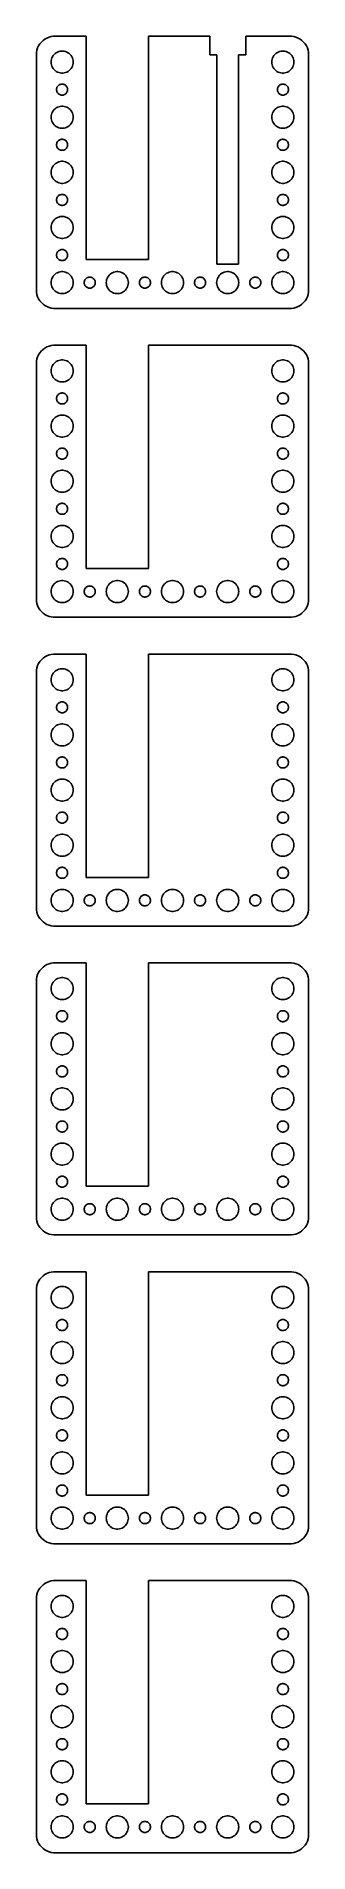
# Model space of a CAD drawing. Header units: metres. Extents: x -37 to 37, y 467 to 961.
import ezdxf

# ---------------------------------------------------------------- set-up
doc = ezdxf.new("R2010")
doc.units = ezdxf.units.M

msp = doc.modelspace()

# ---------------------------------------------------------------- linework, layer by layer
for p, q in [((-36.3815, 958.409), (-36.6489, 957.841)), ((-36.0451, 958.939), (-36.3815, 958.409)), ((-35.6448, 959.423), (-36.0451, 958.939)), ((-35.1871, 959.853), (-35.6448, 959.423)), ((-34.6791, 960.222), (-35.1871, 959.853)), ((-34.1289, 960.524), (-34.6791, 960.222)), ((-33.5451, 960.755), (-34.1289, 960.524)), ((-32.9369, 960.911), (-33.5451, 960.755)), ((-32.3139, 960.99), (-32.9369, 960.911)), ((-23.5, 960.99), (-32.3139, 960.99)), ((-23.5, 900.25), (-23.5, 960.99)), ((10.1099, 960.99), (-6.5, 960.99)), ((-6.5, 960.99), (-6.5, 900.25)), ((10.1099, 956), (10.1099, 960.99)), ((32.3139, 960.99), (19.8901, 960.99)), ((19.8901, 960.99), (19.8901, 956)), ((32.9369, 960.911), (32.3139, 960.99)), ((33.5451, 960.755), (32.9369, 960.911)), ((34.1289, 960.524), (33.5451, 960.755)), ((34.6791, 960.222), (34.1289, 960.524)), ((35.1871, 959.853), (34.6791, 960.222)), ((35.6448, 959.423), (35.1871, 959.853)), ((36.0451, 958.939), (35.6448, 959.423)), ((36.3815, 958.409), (36.0451, 958.939)), ((36.6489, 957.841), (36.3815, 958.409)), ((-36.9606, 956.627), (-37, 956)), ((-37, 956), (-37, 892)), ((-36.8429, 957.243), (-36.9606, 956.627)), ((-36.6489, 957.841), (-36.8429, 957.243)), ((-33, 954), (-32.9763, 954.376)), ((-32.9763, 953.624), (-33, 954)), ((-32.9763, 954.376), (-32.9057, 954.746)), ((-32.9057, 953.254), (-32.9763, 953.624)), ((-32.9057, 954.746), (-32.7893, 955.104)), ((-32.7893, 955.104), (-32.6289, 955.445)), ((-32.6289, 955.445), (-32.427, 955.763)), ((-32.427, 955.763), (-32.1869, 956.054)), ((-32.1869, 956.054), (-31.9123, 956.312)), ((-31.9123, 956.312), (-31.6075, 956.533)), ((-31.6075, 956.533), (-31.2773, 956.714)), ((-31.2773, 956.714), (-30.927, 956.853)), ((-30.927, 956.853), (-30.5621, 956.947)), ((-30.5621, 956.947), (-30.1884, 956.994)), ((-30.1884, 956.994), (-29.8116, 956.994)), ((-29.8116, 956.994), (-29.4379, 956.947)), ((-29.4379, 956.947), (-29.0729, 956.853)), ((-29.0729, 956.853), (-28.7227, 956.714)), ((-28.7227, 956.714), (-28.3925, 956.533)), ((-28.3925, 956.533), (-28.0877, 956.312)), ((-28.0877, 956.312), (-27.8131, 956.054)), ((-27.8131, 956.054), (-27.5729, 955.763)), ((-27.5729, 955.763), (-27.3711, 955.445)), ((-27.3711, 955.445), (-27.2107, 955.104)), ((-27.2107, 955.104), (-27.0942, 954.746)), ((-27.0942, 954.746), (-27.0237, 954.376)), ((-27.0237, 953.624), (-27.0942, 953.254)), ((-27.0237, 954.376), (-27, 954)), ((-27, 954), (-27.0237, 953.624)), ((12.0814, 956), (10.1099, 956)), ((12.0814, 899), (12.0814, 956)), ((19.8901, 956), (17.9186, 956)), ((17.9186, 956), (17.9186, 899)), ((27, 954), (27.0237, 954.376)), ((27.0237, 953.624), (27, 954)), ((27.0237, 954.376), (27.0942, 954.746)), ((27.0942, 953.254), (27.0237, 953.624)), ((27.0942, 954.746), (27.2107, 955.104)), ((27.2107, 955.104), (27.3711, 955.445)), ((27.3711, 955.445), (27.5729, 955.763)), ((27.5729, 955.763), (27.8131, 956.054)), ((27.8131, 956.054), (28.0877, 956.312)), ((28.0877, 956.312), (28.3925, 956.533)), ((28.3925, 956.533), (28.7227, 956.714)), ((28.7227, 956.714), (29.0729, 956.853)), ((29.0729, 956.853), (29.4379, 956.947)), ((29.4379, 956.947), (29.8116, 956.994)), ((29.8116, 956.994), (30.1884, 956.994)), ((30.1884, 956.994), (30.5621, 956.947)), ((30.5621, 956.947), (30.927, 956.853)), ((30.927, 956.853), (31.2773, 956.714)), ((31.2773, 956.714), (31.6075, 956.533)), ((31.6075, 956.533), (31.9123, 956.312)), ((31.9123, 956.312), (32.1869, 956.054)), ((32.1869, 956.054), (32.427, 955.763)), ((32.427, 955.763), (32.6289, 955.445)), ((32.6289, 955.445), (32.7893, 955.104)), ((32.7893, 955.104), (32.9057, 954.746)), ((32.9057, 954.746), (32.9763, 954.376)), ((32.9763, 953.624), (32.9057, 953.254)), ((32.9763, 954.376), (33, 954)), ((33, 954), (32.9763, 953.624)), ((36.8429, 957.243), (36.6489, 957.841)), ((36.9606, 956.627), (36.8429, 957.243)), ((37, 956), (36.9606, 956.627)), ((37, 892), (37, 956)), ((-32.7893, 952.896), (-32.9057, 953.254)), ((-32.6289, 952.555), (-32.7893, 952.896)), ((-32.427, 952.237), (-32.6289, 952.555)), ((-32.1869, 951.946), (-32.427, 952.237)), ((-31.9123, 951.688), (-32.1869, 951.946)), ((-31.6075, 951.467), (-31.9123, 951.688)), ((-31.2773, 951.286), (-31.6075, 951.467)), ((-30.927, 951.147), (-31.2773, 951.286)), ((-30.5621, 951.053), (-30.927, 951.147)), ((-30.1884, 951.006), (-30.5621, 951.053)), ((-29.8116, 951.006), (-30.1884, 951.006)), ((-29.4379, 951.053), (-29.8116, 951.006)), ((-29.0729, 951.147), (-29.4379, 951.053)), ((-28.7227, 951.286), (-29.0729, 951.147)), ((-28.3925, 951.467), (-28.7227, 951.286)), ((-28.0877, 951.688), (-28.3925, 951.467)), ((-27.8131, 951.946), (-28.0877, 951.688)), ((-27.5729, 952.237), (-27.8131, 951.946)), ((-27.3711, 952.555), (-27.5729, 952.237)), ((-27.2107, 952.896), (-27.3711, 952.555)), ((-27.0942, 953.254), (-27.2107, 952.896)), ((27.2107, 952.896), (27.0942, 953.254)), ((27.3711, 952.555), (27.2107, 952.896)), ((27.5729, 952.237), (27.3711, 952.555)), ((27.8131, 951.946), (27.5729, 952.237)), ((28.0877, 951.688), (27.8131, 951.946)), ((28.3925, 951.467), (28.0877, 951.688)), ((28.7227, 951.286), (28.3925, 951.467)), ((29.0729, 951.147), (28.7227, 951.286)), ((29.4379, 951.053), (29.0729, 951.147)), ((29.8116, 951.006), (29.4379, 951.053)), ((30.1884, 951.006), (29.8116, 951.006)), ((30.5621, 951.053), (30.1884, 951.006)), ((30.927, 951.147), (30.5621, 951.053)), ((31.2773, 951.286), (30.927, 951.147)), ((31.6075, 951.467), (31.2773, 951.286)), ((31.9123, 951.688), (31.6075, 951.467)), ((32.1869, 951.946), (31.9123, 951.688)), ((32.427, 952.237), (32.1869, 951.946)), ((32.6289, 952.555), (32.427, 952.237)), ((32.7893, 952.896), (32.6289, 952.555)), ((32.9057, 953.254), (32.7893, 952.896)), ((-31.5, 946.5), (-31.4882, 946.688)), ((-31.4882, 946.312), (-31.5, 946.5)), ((-31.4882, 946.688), (-31.4529, 946.873)), ((-31.4529, 946.127), (-31.4882, 946.312)), ((-31.4529, 946.873), (-31.3947, 947.052)), ((-31.3947, 945.948), (-31.4529, 946.127)), ((-31.3947, 947.052), (-31.3145, 947.223)), ((-31.3145, 945.777), (-31.3947, 945.948)), ((-31.3145, 947.223), (-31.2135, 947.382)), ((-31.2135, 945.618), (-31.3145, 945.777)), ((-31.2135, 947.382), (-31.0934, 947.527)), ((-31.0934, 945.473), (-31.2135, 945.618)), ((-31.0934, 947.527), (-30.9561, 947.656)), ((-30.9561, 945.344), (-31.0934, 945.473)), ((-30.9561, 947.656), (-30.8037, 947.766)), ((-30.8037, 945.234), (-30.9561, 945.344)), ((-30.8037, 947.766), (-30.6387, 947.857)), ((-30.6387, 945.143), (-30.8037, 945.234)), ((-30.6387, 947.857), (-30.4635, 947.927)), ((-30.4635, 945.073), (-30.6387, 945.143)), ((-30.4635, 947.927), (-30.2811, 947.973)), ((-30.2811, 945.027), (-30.4635, 945.073)), ((-30.2811, 947.973), (-30.0942, 947.997)), ((-30.0942, 945.003), (-30.2811, 945.027)), ((-30.0942, 947.997), (-29.9058, 947.997)), ((-29.9058, 945.003), (-30.0942, 945.003)), ((-29.9058, 947.997), (-29.7189, 947.973)), ((-29.7189, 945.027), (-29.9058, 945.003)), ((-29.7189, 947.973), (-29.5365, 947.927)), ((-29.5365, 945.073), (-29.7189, 945.027)), ((-29.5365, 947.927), (-29.3613, 947.857)), ((-29.3613, 945.143), (-29.5365, 945.073)), ((-29.3613, 947.857), (-29.1963, 947.766)), ((-29.1963, 945.234), (-29.3613, 945.143)), ((-29.1963, 947.766), (-29.0439, 947.656)), ((-29.0439, 945.344), (-29.1963, 945.234)), ((-29.0439, 947.656), (-28.9065, 947.527)), ((-28.9065, 945.473), (-29.0439, 945.344)), ((-28.9065, 947.527), (-28.7865, 947.382)), ((-28.7865, 945.618), (-28.9065, 945.473)), ((-28.7865, 947.382), (-28.6855, 947.223)), ((-28.6855, 945.777), (-28.7865, 945.618)), ((-28.6855, 947.223), (-28.6053, 947.052)), ((-28.6053, 945.948), (-28.6855, 945.777)), ((-28.6053, 947.052), (-28.5471, 946.873)), ((-28.5471, 946.127), (-28.6053, 945.948)), ((-28.5471, 946.873), (-28.5118, 946.688)), ((-28.5118, 946.312), (-28.5471, 946.127)), ((-28.5118, 946.688), (-28.5, 946.5)), ((-28.5, 946.5), (-28.5118, 946.312)), ((28.5, 946.5), (28.5118, 946.688)), ((28.5118, 946.312), (28.5, 946.5)), ((28.5118, 946.688), (28.5471, 946.873)), ((28.5471, 946.127), (28.5118, 946.312)), ((28.5471, 946.873), (28.6053, 947.052)), ((28.6053, 945.948), (28.5471, 946.127)), ((28.6053, 947.052), (28.6855, 947.223)), ((28.6855, 945.777), (28.6053, 945.948)), ((28.6855, 947.223), (28.7865, 947.382)), ((28.7865, 945.618), (28.6855, 945.777)), ((28.7865, 947.382), (28.9065, 947.527)), ((28.9065, 945.473), (28.7865, 945.618)), ((28.9065, 947.527), (29.0439, 947.656)), ((29.0439, 945.344), (28.9065, 945.473)), ((29.0439, 947.656), (29.1963, 947.766)), ((29.1963, 945.234), (29.0439, 945.344)), ((29.1963, 947.766), (29.3613, 947.857)), ((29.3613, 945.143), (29.1963, 945.234)), ((29.3613, 947.857), (29.5365, 947.927)), ((29.5365, 945.073), (29.3613, 945.143)), ((29.5365, 947.927), (29.7189, 947.973)), ((29.7189, 945.027), (29.5365, 945.073)), ((29.7189, 947.973), (29.9058, 947.997)), ((29.9058, 945.003), (29.7189, 945.027)), ((29.9058, 947.997), (30.0942, 947.997)), ((30.0942, 945.003), (29.9058, 945.003)), ((30.0942, 947.997), (30.2811, 947.973)), ((30.2811, 945.027), (30.0942, 945.003)), ((30.2811, 947.973), (30.4635, 947.927)), ((30.4635, 945.073), (30.2811, 945.027)), ((30.4635, 947.927), (30.6387, 947.857)), ((30.6387, 945.143), (30.4635, 945.073)), ((30.6387, 947.857), (30.8037, 947.766)), ((30.8037, 945.234), (30.6387, 945.143)), ((30.8037, 947.766), (30.9561, 947.656)), ((30.9561, 945.344), (30.8037, 945.234)), ((30.9561, 947.656), (31.0934, 947.527)), ((31.0934, 945.473), (30.9561, 945.344)), ((31.0934, 947.527), (31.2135, 947.382)), ((31.2135, 945.618), (31.0934, 945.473)), ((31.2135, 947.382), (31.3145, 947.223)), ((31.3145, 945.777), (31.2135, 945.618)), ((31.3145, 947.223), (31.3947, 947.052)), ((31.3947, 945.948), (31.3145, 945.777)), ((31.3947, 947.052), (31.4529, 946.873)), ((31.4529, 946.127), (31.3947, 945.948)), ((31.4529, 946.873), (31.4882, 946.688)), ((31.4882, 946.312), (31.4529, 946.127)), ((31.4882, 946.688), (31.5, 946.5)), ((31.5, 946.5), (31.4882, 946.312)), ((-33, 939), (-32.9763, 939.376)), ((-32.9763, 938.624), (-33, 939)), ((-32.9763, 939.376), (-32.9057, 939.746)), ((-32.9057, 938.254), (-32.9763, 938.624)), ((-32.9057, 939.746), (-32.7893, 940.104)), ((-32.7893, 940.104), (-32.6289, 940.445)), ((-32.6289, 940.445), (-32.427, 940.763)), ((-32.427, 940.763), (-32.1869, 941.054)), ((-32.1869, 941.054), (-31.9123, 941.312)), ((-31.9123, 941.312), (-31.6075, 941.533)), ((-31.6075, 941.533), (-31.2773, 941.714)), ((-31.2773, 941.714), (-30.927, 941.853)), ((-30.927, 941.853), (-30.5621, 941.947)), ((-30.5621, 941.947), (-30.1884, 941.994)), ((-30.1884, 941.994), (-29.8116, 941.994)), ((-29.8116, 941.994), (-29.4379, 941.947)), ((-29.4379, 941.947), (-29.0729, 941.853)), ((-29.0729, 941.853), (-28.7227, 941.714)), ((-28.7227, 941.714), (-28.3925, 941.533)), ((-28.3925, 941.533), (-28.0877, 941.312)), ((-28.0877, 941.312), (-27.8131, 941.054)), ((-27.8131, 941.054), (-27.5729, 940.763)), ((-27.5729, 940.763), (-27.3711, 940.445)), ((-27.3711, 940.445), (-27.2107, 940.104)), ((-27.2107, 940.104), (-27.0942, 939.746)), ((-27.0942, 939.746), (-27.0237, 939.376)), ((-27.0237, 938.624), (-27.0942, 938.254)), ((-27.0237, 939.376), (-27, 939)), ((-27, 939), (-27.0237, 938.624)), ((27, 939), (27.0237, 939.376)), ((27.0237, 938.624), (27, 939)), ((27.0237, 939.376), (27.0942, 939.746)), ((27.0942, 938.254), (27.0237, 938.624)), ((27.0942, 939.746), (27.2107, 940.104)), ((27.2107, 940.104), (27.3711, 940.445)), ((27.3711, 940.445), (27.5729, 940.763)), ((27.5729, 940.763), (27.8131, 941.054)), ((27.8131, 941.054), (28.0877, 941.312)), ((28.0877, 941.312), (28.3925, 941.533)), ((28.3925, 941.533), (28.7227, 941.714)), ((28.7227, 941.714), (29.0729, 941.853)), ((29.0729, 941.853), (29.4379, 941.947)), ((29.4379, 941.947), (29.8116, 941.994)), ((29.8116, 941.994), (30.1884, 941.994)), ((30.1884, 941.994), (30.5621, 941.947)), ((30.5621, 941.947), (30.927, 941.853)), ((30.927, 941.853), (31.2773, 941.714)), ((31.2773, 941.714), (31.6075, 941.533)), ((31.6075, 941.533), (31.9123, 941.312)), ((31.9123, 941.312), (32.1869, 941.054)), ((32.1869, 941.054), (32.427, 940.763)), ((32.427, 940.763), (32.6289, 940.445)), ((32.6289, 940.445), (32.7893, 940.104)), ((32.7893, 940.104), (32.9057, 939.746)), ((32.9057, 939.746), (32.9763, 939.376)), ((32.9763, 938.624), (32.9057, 938.254)), ((32.9763, 939.376), (33, 939)), ((33, 939), (32.9763, 938.624)), ((-32.7893, 937.896), (-32.9057, 938.254)), ((-32.6289, 937.555), (-32.7893, 937.896)), ((-32.427, 937.237), (-32.6289, 937.555)), ((-32.1869, 936.946), (-32.427, 937.237)), ((-31.9123, 936.688), (-32.1869, 936.946)), ((-31.6075, 936.467), (-31.9123, 936.688)), ((-31.2773, 936.286), (-31.6075, 936.467)), ((-30.927, 936.147), (-31.2773, 936.286)), ((-30.5621, 936.053), (-30.927, 936.147)), ((-30.1884, 936.006), (-30.5621, 936.053)), ((-29.8116, 936.006), (-30.1884, 936.006)), ((-29.4379, 936.053), (-29.8116, 936.006)), ((-29.0729, 936.147), (-29.4379, 936.053)), ((-28.7227, 936.286), (-29.0729, 936.147)), ((-28.3925, 936.467), (-28.7227, 936.286)), ((-28.0877, 936.688), (-28.3925, 936.467)), ((-27.8131, 936.946), (-28.0877, 936.688)), ((-27.5729, 937.237), (-27.8131, 936.946)), ((-27.3711, 937.555), (-27.5729, 937.237)), ((-27.2107, 937.896), (-27.3711, 937.555)), ((-27.0942, 938.254), (-27.2107, 937.896)), ((27.2107, 937.896), (27.0942, 938.254)), ((27.3711, 937.555), (27.2107, 937.896)), ((27.5729, 937.237), (27.3711, 937.555)), ((27.8131, 936.946), (27.5729, 937.237)), ((28.0877, 936.688), (27.8131, 936.946)), ((28.3925, 936.467), (28.0877, 936.688)), ((28.7227, 936.286), (28.3925, 936.467)), ((29.0729, 936.147), (28.7227, 936.286)), ((29.4379, 936.053), (29.0729, 936.147)), ((29.8116, 936.006), (29.4379, 936.053)), ((30.1884, 936.006), (29.8116, 936.006)), ((30.5621, 936.053), (30.1884, 936.006)), ((30.927, 936.147), (30.5621, 936.053)), ((31.2773, 936.286), (30.927, 936.147)), ((31.6075, 936.467), (31.2773, 936.286)), ((31.9123, 936.688), (31.6075, 936.467)), ((32.1869, 936.946), (31.9123, 936.688)), ((32.427, 937.237), (32.1869, 936.946)), ((32.6289, 937.555), (32.427, 937.237)), ((32.7893, 937.896), (32.6289, 937.555)), ((32.9057, 938.254), (32.7893, 937.896)), ((-31.5, 931.5), (-31.4882, 931.688)), ((-31.4882, 931.312), (-31.5, 931.5)), ((-31.4882, 931.688), (-31.4529, 931.873)), ((-31.4529, 931.127), (-31.4882, 931.312)), ((-31.4529, 931.873), (-31.3947, 932.052)), ((-31.3947, 930.948), (-31.4529, 931.127)), ((-31.3947, 932.052), (-31.3145, 932.223)), ((-31.3145, 930.777), (-31.3947, 930.948)), ((-31.3145, 932.223), (-31.2135, 932.382)), ((-31.2135, 930.618), (-31.3145, 930.777)), ((-31.2135, 932.382), (-31.0934, 932.527)), ((-31.0934, 930.473), (-31.2135, 930.618)), ((-31.0934, 932.527), (-30.9561, 932.656)), ((-30.9561, 930.344), (-31.0934, 930.473)), ((-30.9561, 932.656), (-30.8037, 932.766)), ((-30.8037, 930.234), (-30.9561, 930.344)), ((-30.8037, 932.766), (-30.6387, 932.857)), ((-30.6387, 930.143), (-30.8037, 930.234)), ((-30.6387, 932.857), (-30.4635, 932.927)), ((-30.4635, 930.073), (-30.6387, 930.143)), ((-30.4635, 932.927), (-30.2811, 932.973)), ((-30.2811, 930.027), (-30.4635, 930.073)), ((-30.2811, 932.973), (-30.0942, 932.997)), ((-30.0942, 930.003), (-30.2811, 930.027)), ((-30.0942, 932.997), (-29.9058, 932.997)), ((-29.9058, 930.003), (-30.0942, 930.003)), ((-29.9058, 932.997), (-29.7189, 932.973)), ((-29.7189, 930.027), (-29.9058, 930.003)), ((-29.7189, 932.973), (-29.5365, 932.927)), ((-29.5365, 930.073), (-29.7189, 930.027)), ((-29.5365, 932.927), (-29.3613, 932.857)), ((-29.3613, 930.143), (-29.5365, 930.073)), ((-29.3613, 932.857), (-29.1963, 932.766)), ((-29.1963, 930.234), (-29.3613, 930.143)), ((-29.1963, 932.766), (-29.0439, 932.656)), ((-29.0439, 930.344), (-29.1963, 930.234)), ((-29.0439, 932.656), (-28.9065, 932.527)), ((-28.9065, 930.473), (-29.0439, 930.344)), ((-28.9065, 932.527), (-28.7865, 932.382)), ((-28.7865, 930.618), (-28.9065, 930.473)), ((-28.7865, 932.382), (-28.6855, 932.223)), ((-28.6855, 930.777), (-28.7865, 930.618)), ((-28.6855, 932.223), (-28.6053, 932.052)), ((-28.6053, 930.948), (-28.6855, 930.777)), ((-28.6053, 932.052), (-28.5471, 931.873)), ((-28.5471, 931.127), (-28.6053, 930.948)), ((-28.5471, 931.873), (-28.5118, 931.688)), ((-28.5118, 931.312), (-28.5471, 931.127)), ((-28.5118, 931.688), (-28.5, 931.5)), ((-28.5, 931.5), (-28.5118, 931.312)), ((28.5, 931.5), (28.5118, 931.688)), ((28.5118, 931.312), (28.5, 931.5)), ((28.5118, 931.688), (28.5471, 931.873)), ((28.5471, 931.127), (28.5118, 931.312)), ((28.5471, 931.873), (28.6053, 932.052)), ((28.6053, 930.948), (28.5471, 931.127)), ((28.6053, 932.052), (28.6855, 932.223)), ((28.6855, 930.777), (28.6053, 930.948)), ((28.6855, 932.223), (28.7865, 932.382)), ((28.7865, 930.618), (28.6855, 930.777)), ((28.7865, 932.382), (28.9065, 932.527)), ((28.9065, 930.473), (28.7865, 930.618)), ((28.9065, 932.527), (29.0439, 932.656)), ((29.0439, 930.344), (28.9065, 930.473)), ((29.0439, 932.656), (29.1963, 932.766)), ((29.1963, 930.234), (29.0439, 930.344)), ((29.1963, 932.766), (29.3613, 932.857)), ((29.3613, 930.143), (29.1963, 930.234)), ((29.3613, 932.857), (29.5365, 932.927)), ((29.5365, 930.073), (29.3613, 930.143)), ((29.5365, 932.927), (29.7189, 932.973)), ((29.7189, 930.027), (29.5365, 930.073)), ((29.7189, 932.973), (29.9058, 932.997)), ((29.9058, 930.003), (29.7189, 930.027)), ((29.9058, 932.997), (30.0942, 932.997)), ((30.0942, 930.003), (29.9058, 930.003)), ((30.0942, 932.997), (30.2811, 932.973)), ((30.2811, 930.027), (30.0942, 930.003)), ((30.2811, 932.973), (30.4635, 932.927)), ((30.4635, 930.073), (30.2811, 930.027)), ((30.4635, 932.927), (30.6387, 932.857)), ((30.6387, 930.143), (30.4635, 930.073)), ((30.6387, 932.857), (30.8037, 932.766)), ((30.8037, 930.234), (30.6387, 930.143)), ((30.8037, 932.766), (30.9561, 932.656)), ((30.9561, 930.344), (30.8037, 930.234)), ((30.9561, 932.656), (31.0934, 932.527)), ((31.0934, 930.473), (30.9561, 930.344)), ((31.0934, 932.527), (31.2135, 932.382)), ((31.2135, 930.618), (31.0934, 930.473)), ((31.2135, 932.382), (31.3145, 932.223)), ((31.3145, 930.777), (31.2135, 930.618)), ((31.3145, 932.223), (31.3947, 932.052)), ((31.3947, 930.948), (31.3145, 930.777)), ((31.3947, 932.052), (31.4529, 931.873)), ((31.4529, 931.127), (31.3947, 930.948)), ((31.4529, 931.873), (31.4882, 931.688)), ((31.4882, 931.312), (31.4529, 931.127)), ((31.4882, 931.688), (31.5, 931.5)), ((31.5, 931.5), (31.4882, 931.312)), ((-33, 924), (-32.9763, 924.376)), ((-32.9763, 923.624), (-33, 924)), ((-32.9763, 924.376), (-32.9057, 924.746)), ((-32.9057, 924.746), (-32.7893, 925.104)), ((-32.7893, 925.104), (-32.6289, 925.445)), ((-32.6289, 925.445), (-32.427, 925.763)), ((-32.427, 925.763), (-32.1869, 926.054)), ((-32.1869, 926.054), (-31.9123, 926.312)), ((-31.9123, 926.312), (-31.6075, 926.533)), ((-31.6075, 926.533), (-31.2773, 926.714)), ((-31.2773, 926.714), (-30.927, 926.853)), ((-30.927, 926.853), (-30.5621, 926.947)), ((-30.5621, 926.947), (-30.1884, 926.994)), ((-30.1884, 926.994), (-29.8116, 926.994)), ((-29.8116, 926.994), (-29.4379, 926.947)), ((-29.4379, 926.947), (-29.0729, 926.853)), ((-29.0729, 926.853), (-28.7227, 926.714)), ((-28.7227, 926.714), (-28.3925, 926.533)), ((-28.3925, 926.533), (-28.0877, 926.312)), ((-28.0877, 926.312), (-27.8131, 926.054)), ((-27.8131, 926.054), (-27.5729, 925.763)), ((-27.5729, 925.763), (-27.3711, 925.445)), ((-27.3711, 925.445), (-27.2107, 925.104)), ((-27.2107, 925.104), (-27.0942, 924.746)), ((-27.0942, 924.746), (-27.0237, 924.376)), ((-27.0237, 924.376), (-27, 924)), ((-27, 924), (-27.0237, 923.624)), ((27, 924), (27.0237, 924.376)), ((27.0237, 923.624), (27, 924)), ((27.0237, 924.376), (27.0942, 924.746)), ((27.0942, 924.746), (27.2107, 925.104)), ((27.2107, 925.104), (27.3711, 925.445)), ((27.3711, 925.445), (27.5729, 925.763)), ((27.5729, 925.763), (27.8131, 926.054)), ((27.8131, 926.054), (28.0877, 926.312)), ((28.0877, 926.312), (28.3925, 926.533)), ((28.3925, 926.533), (28.7227, 926.714)), ((28.7227, 926.714), (29.0729, 926.853)), ((29.0729, 926.853), (29.4379, 926.947)), ((29.4379, 926.947), (29.8116, 926.994)), ((29.8116, 926.994), (30.1884, 926.994)), ((30.1884, 926.994), (30.5621, 926.947)), ((30.5621, 926.947), (30.927, 926.853)), ((30.927, 926.853), (31.2773, 926.714)), ((31.2773, 926.714), (31.6075, 926.533)), ((31.6075, 926.533), (31.9123, 926.312)), ((31.9123, 926.312), (32.1869, 926.054)), ((32.1869, 926.054), (32.427, 925.763)), ((32.427, 925.763), (32.6289, 925.445)), ((32.6289, 925.445), (32.7893, 925.104)), ((32.7893, 925.104), (32.9057, 924.746)), ((32.9057, 924.746), (32.9763, 924.376)), ((32.9763, 924.376), (33, 924)), ((33, 924), (32.9763, 923.624)), ((-32.9057, 923.254), (-32.9763, 923.624)), ((-32.7893, 922.896), (-32.9057, 923.254)), ((-32.6289, 922.555), (-32.7893, 922.896)), ((-32.427, 922.237), (-32.6289, 922.555)), ((-32.1869, 921.946), (-32.427, 922.237)), ((-31.9123, 921.688), (-32.1869, 921.946)), ((-31.6075, 921.467), (-31.9123, 921.688)), ((-31.2773, 921.286), (-31.6075, 921.467)), ((-30.927, 921.147), (-31.2773, 921.286)), ((-30.5621, 921.053), (-30.927, 921.147)), ((-30.1884, 921.006), (-30.5621, 921.053)), ((-29.8116, 921.006), (-30.1884, 921.006)), ((-29.4379, 921.053), (-29.8116, 921.006)), ((-29.0729, 921.147), (-29.4379, 921.053)), ((-28.7227, 921.286), (-29.0729, 921.147)), ((-28.3925, 921.467), (-28.7227, 921.286)), ((-28.0877, 921.688), (-28.3925, 921.467)), ((-27.8131, 921.946), (-28.0877, 921.688)), ((-27.5729, 922.237), (-27.8131, 921.946)), ((-27.3711, 922.555), (-27.5729, 922.237)), ((-27.2107, 922.896), (-27.3711, 922.555)), ((-27.0942, 923.254), (-27.2107, 922.896)), ((-27.0237, 923.624), (-27.0942, 923.254)), ((27.0942, 923.254), (27.0237, 923.624)), ((27.2107, 922.896), (27.0942, 923.254)), ((27.3711, 922.555), (27.2107, 922.896)), ((27.5729, 922.237), (27.3711, 922.555)), ((27.8131, 921.946), (27.5729, 922.237)), ((28.0877, 921.688), (27.8131, 921.946)), ((28.3925, 921.467), (28.0877, 921.688)), ((28.7227, 921.286), (28.3925, 921.467)), ((29.0729, 921.147), (28.7227, 921.286)), ((29.4379, 921.053), (29.0729, 921.147)), ((29.8116, 921.006), (29.4379, 921.053)), ((30.1884, 921.006), (29.8116, 921.006)), ((30.5621, 921.053), (30.1884, 921.006)), ((30.927, 921.147), (30.5621, 921.053)), ((31.2773, 921.286), (30.927, 921.147)), ((31.6075, 921.467), (31.2773, 921.286)), ((31.9123, 921.688), (31.6075, 921.467)), ((32.1869, 921.946), (31.9123, 921.688)), ((32.427, 922.237), (32.1869, 921.946)), ((32.6289, 922.555), (32.427, 922.237)), ((32.7893, 922.896), (32.6289, 922.555)), ((32.9057, 923.254), (32.7893, 922.896)), ((32.9763, 923.624), (32.9057, 923.254)), ((-31.5, 916.5), (-31.4882, 916.688)), ((-31.4882, 916.312), (-31.5, 916.5)), ((-31.4882, 916.688), (-31.4529, 916.873)), ((-31.4529, 916.127), (-31.4882, 916.312)), ((-31.4529, 916.873), (-31.3947, 917.052)), ((-31.3947, 915.948), (-31.4529, 916.127)), ((-31.3947, 917.052), (-31.3145, 917.223)), ((-31.3145, 915.777), (-31.3947, 915.948)), ((-31.3145, 917.223), (-31.2135, 917.382)), ((-31.2135, 915.618), (-31.3145, 915.777)), ((-31.2135, 917.382), (-31.0934, 917.527)), ((-31.0934, 915.473), (-31.2135, 915.618)), ((-31.0934, 917.527), (-30.9561, 917.656)), ((-30.9561, 915.344), (-31.0934, 915.473)), ((-30.9561, 917.656), (-30.8037, 917.766)), ((-30.8037, 915.234), (-30.9561, 915.344)), ((-30.8037, 917.766), (-30.6387, 917.857)), ((-30.6387, 915.143), (-30.8037, 915.234)), ((-30.6387, 917.857), (-30.4635, 917.927)), ((-30.4635, 915.073), (-30.6387, 915.143)), ((-30.4635, 917.927), (-30.2811, 917.973)), ((-30.2811, 915.027), (-30.4635, 915.073)), ((-30.2811, 917.973), (-30.0942, 917.997)), ((-30.0942, 915.003), (-30.2811, 915.027)), ((-30.0942, 917.997), (-29.9058, 917.997)), ((-29.9058, 915.003), (-30.0942, 915.003)), ((-29.9058, 917.997), (-29.7189, 917.973)), ((-29.7189, 915.027), (-29.9058, 915.003)), ((-29.7189, 917.973), (-29.5365, 917.927)), ((-29.5365, 915.073), (-29.7189, 915.027)), ((-29.5365, 917.927), (-29.3613, 917.857)), ((-29.3613, 915.143), (-29.5365, 915.073)), ((-29.3613, 917.857), (-29.1963, 917.766)), ((-29.1963, 915.234), (-29.3613, 915.143)), ((-29.1963, 917.766), (-29.0439, 917.656)), ((-29.0439, 915.344), (-29.1963, 915.234)), ((-29.0439, 917.656), (-28.9065, 917.527)), ((-28.9065, 915.473), (-29.0439, 915.344)), ((-28.9065, 917.527), (-28.7865, 917.382)), ((-28.7865, 915.618), (-28.9065, 915.473)), ((-28.7865, 917.382), (-28.6855, 917.223)), ((-28.6855, 915.777), (-28.7865, 915.618)), ((-28.6855, 917.223), (-28.6053, 917.052)), ((-28.6053, 915.948), (-28.6855, 915.777)), ((-28.6053, 917.052), (-28.5471, 916.873)), ((-28.5471, 916.127), (-28.6053, 915.948)), ((-28.5471, 916.873), (-28.5118, 916.688)), ((-28.5118, 916.312), (-28.5471, 916.127)), ((-28.5118, 916.688), (-28.5, 916.5)), ((-28.5, 916.5), (-28.5118, 916.312)), ((28.5, 916.5), (28.5118, 916.688)), ((28.5118, 916.312), (28.5, 916.5)), ((28.5118, 916.688), (28.5471, 916.873)), ((28.5471, 916.127), (28.5118, 916.312)), ((28.5471, 916.873), (28.6053, 917.052)), ((28.6053, 915.948), (28.5471, 916.127)), ((28.6053, 917.052), (28.6855, 917.223)), ((28.6855, 915.777), (28.6053, 915.948)), ((28.6855, 917.223), (28.7865, 917.382)), ((28.7865, 915.618), (28.6855, 915.777)), ((28.7865, 917.382), (28.9065, 917.527)), ((28.9065, 915.473), (28.7865, 915.618)), ((28.9065, 917.527), (29.0439, 917.656)), ((29.0439, 915.344), (28.9065, 915.473)), ((29.0439, 917.656), (29.1963, 917.766)), ((29.1963, 915.234), (29.0439, 915.344)), ((29.1963, 917.766), (29.3613, 917.857)), ((29.3613, 915.143), (29.1963, 915.234)), ((29.3613, 917.857), (29.5365, 917.927)), ((29.5365, 915.073), (29.3613, 915.143)), ((29.5365, 917.927), (29.7189, 917.973)), ((29.7189, 915.027), (29.5365, 915.073)), ((29.7189, 917.973), (29.9058, 917.997)), ((29.9058, 915.003), (29.7189, 915.027)), ((29.9058, 917.997), (30.0942, 917.997)), ((30.0942, 915.003), (29.9058, 915.003)), ((30.0942, 917.997), (30.2811, 917.973)), ((30.2811, 915.027), (30.0942, 915.003)), ((30.2811, 917.973), (30.4635, 917.927)), ((30.4635, 915.073), (30.2811, 915.027)), ((30.4635, 917.927), (30.6387, 917.857)), ((30.6387, 915.143), (30.4635, 915.073)), ((30.6387, 917.857), (30.8037, 917.766)), ((30.8037, 915.234), (30.6387, 915.143)), ((30.8037, 917.766), (30.9561, 917.656)), ((30.9561, 915.344), (30.8037, 915.234)), ((30.9561, 917.656), (31.0934, 917.527)), ((31.0934, 915.473), (30.9561, 915.344)), ((31.0934, 917.527), (31.2135, 917.382)), ((31.2135, 915.618), (31.0934, 915.473)), ((31.2135, 917.382), (31.3145, 917.223)), ((31.3145, 915.777), (31.2135, 915.618)), ((31.3145, 917.223), (31.3947, 917.052)), ((31.3947, 915.948), (31.3145, 915.777)), ((31.3947, 917.052), (31.4529, 916.873)), ((31.4529, 916.127), (31.3947, 915.948)), ((31.4529, 916.873), (31.4882, 916.688)), ((31.4882, 916.312), (31.4529, 916.127)), ((31.4882, 916.688), (31.5, 916.5)), ((31.5, 916.5), (31.4882, 916.312)), ((-33, 909), (-32.9763, 909.376)), ((-32.9763, 908.624), (-33, 909)), ((-32.9763, 909.376), (-32.9057, 909.746)), ((-32.9057, 909.746), (-32.7893, 910.104)), ((-32.7893, 910.104), (-32.6289, 910.445)), ((-32.6289, 910.445), (-32.427, 910.763)), ((-32.427, 910.763), (-32.1869, 911.054)), ((-32.1869, 911.054), (-31.9123, 911.312)), ((-31.9123, 911.312), (-31.6075, 911.533)), ((-31.6075, 911.533), (-31.2773, 911.714)), ((-31.2773, 911.714), (-30.927, 911.853)), ((-30.927, 911.853), (-30.5621, 911.947)), ((-30.5621, 911.947), (-30.1884, 911.994)), ((-30.1884, 911.994), (-29.8116, 911.994)), ((-29.8116, 911.994), (-29.4379, 911.947)), ((-29.4379, 911.947), (-29.0729, 911.853)), ((-29.0729, 911.853), (-28.7227, 911.714)), ((-28.7227, 911.714), (-28.3925, 911.533)), ((-28.3925, 911.533), (-28.0877, 911.312)), ((-28.0877, 911.312), (-27.8131, 911.054)), ((-27.8131, 911.054), (-27.5729, 910.763)), ((-27.5729, 910.763), (-27.3711, 910.445)), ((-27.3711, 910.445), (-27.2107, 910.104)), ((-27.2107, 910.104), (-27.0942, 909.746)), ((-27.0942, 909.746), (-27.0237, 909.376)), ((-27.0237, 909.376), (-27, 909)), ((-27, 909), (-27.0237, 908.624)), ((27, 909), (27.0237, 909.376)), ((27.0237, 908.624), (27, 909)), ((27.0237, 909.376), (27.0942, 909.746)), ((27.0942, 909.746), (27.2107, 910.104)), ((27.2107, 910.104), (27.3711, 910.445)), ((27.3711, 910.445), (27.5729, 910.763)), ((27.5729, 910.763), (27.8131, 911.054)), ((27.8131, 911.054), (28.0877, 911.312)), ((28.0877, 911.312), (28.3925, 911.533)), ((28.3925, 911.533), (28.7227, 911.714)), ((28.7227, 911.714), (29.0729, 911.853)), ((29.0729, 911.853), (29.4379, 911.947)), ((29.4379, 911.947), (29.8116, 911.994)), ((29.8116, 911.994), (30.1884, 911.994)), ((30.1884, 911.994), (30.5621, 911.947)), ((30.5621, 911.947), (30.927, 911.853)), ((30.927, 911.853), (31.2773, 911.714)), ((31.2773, 911.714), (31.6075, 911.533)), ((31.6075, 911.533), (31.9123, 911.312)), ((31.9123, 911.312), (32.1869, 911.054)), ((32.1869, 911.054), (32.427, 910.763)), ((32.427, 910.763), (32.6289, 910.445)), ((32.6289, 910.445), (32.7893, 910.104)), ((32.7893, 910.104), (32.9057, 909.746)), ((32.9057, 909.746), (32.9763, 909.376)), ((32.9763, 909.376), (33, 909)), ((33, 909), (32.9763, 908.624)), ((-32.9057, 908.254), (-32.9763, 908.624)), ((-32.7893, 907.896), (-32.9057, 908.254)), ((-32.6289, 907.555), (-32.7893, 907.896)), ((-32.427, 907.237), (-32.6289, 907.555)), ((-32.1869, 906.946), (-32.427, 907.237)), ((-31.9123, 906.688), (-32.1869, 906.946)), ((-31.6075, 906.467), (-31.9123, 906.688)), ((-31.2773, 906.286), (-31.6075, 906.467)), ((-30.927, 906.147), (-31.2773, 906.286)), ((-30.5621, 906.053), (-30.927, 906.147)), ((-30.1884, 906.006), (-30.5621, 906.053)), ((-29.8116, 906.006), (-30.1884, 906.006)), ((-29.4379, 906.053), (-29.8116, 906.006)), ((-29.0729, 906.147), (-29.4379, 906.053)), ((-28.7227, 906.286), (-29.0729, 906.147)), ((-28.3925, 906.467), (-28.7227, 906.286)), ((-28.0877, 906.688), (-28.3925, 906.467)), ((-27.8131, 906.946), (-28.0877, 906.688)), ((-27.5729, 907.237), (-27.8131, 906.946)), ((-27.3711, 907.555), (-27.5729, 907.237)), ((-27.2107, 907.896), (-27.3711, 907.555)), ((-27.0942, 908.254), (-27.2107, 907.896)), ((-27.0237, 908.624), (-27.0942, 908.254)), ((27.0942, 908.254), (27.0237, 908.624)), ((27.2107, 907.896), (27.0942, 908.254)), ((27.3711, 907.555), (27.2107, 907.896)), ((27.5729, 907.237), (27.3711, 907.555)), ((27.8131, 906.946), (27.5729, 907.237)), ((28.0877, 906.688), (27.8131, 906.946)), ((28.3925, 906.467), (28.0877, 906.688)), ((28.7227, 906.286), (28.3925, 906.467)), ((29.0729, 906.147), (28.7227, 906.286)), ((29.4379, 906.053), (29.0729, 906.147)), ((29.8116, 906.006), (29.4379, 906.053)), ((30.1884, 906.006), (29.8116, 906.006)), ((30.5621, 906.053), (30.1884, 906.006)), ((30.927, 906.147), (30.5621, 906.053)), ((31.2773, 906.286), (30.927, 906.147)), ((31.6075, 906.467), (31.2773, 906.286)), ((31.9123, 906.688), (31.6075, 906.467)), ((32.1869, 906.946), (31.9123, 906.688)), ((32.427, 907.237), (32.1869, 906.946)), ((32.6289, 907.555), (32.427, 907.237)), ((32.7893, 907.896), (32.6289, 907.555)), ((32.9057, 908.254), (32.7893, 907.896)), ((32.9763, 908.624), (32.9057, 908.254)), ((-31.5, 901.5), (-31.4882, 901.688)), ((-31.4882, 901.312), (-31.5, 901.5)), ((-31.4882, 901.688), (-31.4529, 901.873)), ((-31.4529, 901.127), (-31.4882, 901.312)), ((-31.4529, 901.873), (-31.3947, 902.052)), ((-31.3947, 900.948), (-31.4529, 901.127)), ((-31.3947, 902.052), (-31.3145, 902.223)), ((-31.3145, 900.777), (-31.3947, 900.948)), ((-31.3145, 902.223), (-31.2135, 902.382)), ((-31.2135, 900.618), (-31.3145, 900.777)), ((-31.2135, 902.382), (-31.0934, 902.527)), ((-31.0934, 900.473), (-31.2135, 900.618)), ((-31.0934, 902.527), (-30.9561, 902.656)), ((-30.9561, 900.344), (-31.0934, 900.473)), ((-30.9561, 902.656), (-30.8037, 902.766)), ((-30.8037, 900.234), (-30.9561, 900.344)), ((-30.8037, 902.766), (-30.6387, 902.857)), ((-30.6387, 900.143), (-30.8037, 900.234)), ((-30.6387, 902.857), (-30.4635, 902.927)), ((-30.4635, 900.073), (-30.6387, 900.143)), ((-30.4635, 902.927), (-30.2811, 902.973)), ((-30.2811, 900.027), (-30.4635, 900.073)), ((-30.2811, 902.973), (-30.0942, 902.997)), ((-30.0942, 900.003), (-30.2811, 900.027)), ((-30.0942, 902.997), (-29.9058, 902.997)), ((-29.9058, 900.003), (-30.0942, 900.003)), ((-29.9058, 902.997), (-29.7189, 902.973)), ((-29.7189, 900.027), (-29.9058, 900.003)), ((-29.7189, 902.973), (-29.5365, 902.927)), ((-29.5365, 900.073), (-29.7189, 900.027)), ((-29.5365, 902.927), (-29.3613, 902.857)), ((-29.3613, 900.143), (-29.5365, 900.073)), ((-29.3613, 902.857), (-29.1963, 902.766)), ((-29.1963, 900.234), (-29.3613, 900.143)), ((-29.1963, 902.766), (-29.0439, 902.656)), ((-29.0439, 900.344), (-29.1963, 900.234)), ((-29.0439, 902.656), (-28.9065, 902.527)), ((-28.9065, 900.473), (-29.0439, 900.344)), ((-28.9065, 902.527), (-28.7865, 902.382)), ((-28.7865, 900.618), (-28.9065, 900.473)), ((-28.7865, 902.382), (-28.6855, 902.223)), ((-28.6855, 900.777), (-28.7865, 900.618)), ((-28.6855, 902.223), (-28.6053, 902.052)), ((-28.6053, 900.948), (-28.6855, 900.777)), ((-28.6053, 902.052), (-28.5471, 901.873)), ((-28.5471, 901.127), (-28.6053, 900.948)), ((-28.5471, 901.873), (-28.5118, 901.688)), ((-28.5118, 901.312), (-28.5471, 901.127)), ((-28.5118, 901.688), (-28.5, 901.5)), ((-28.5, 901.5), (-28.5118, 901.312)), ((-6.5, 900.25), (-23.5, 900.25)), ((28.5, 901.5), (28.5118, 901.688)), ((28.5118, 901.312), (28.5, 901.5)), ((28.5118, 901.688), (28.5471, 901.873)), ((28.5471, 901.127), (28.5118, 901.312)), ((28.5471, 901.873), (28.6053, 902.052)), ((28.6053, 900.948), (28.5471, 901.127)), ((28.6053, 902.052), (28.6855, 902.223)), ((28.6855, 900.777), (28.6053, 900.948)), ((28.6855, 902.223), (28.7865, 902.382)), ((28.7865, 900.618), (28.6855, 900.777)), ((28.7865, 902.382), (28.9065, 902.527)), ((28.9065, 900.473), (28.7865, 900.618)), ((28.9065, 902.527), (29.0439, 902.656)), ((29.0439, 900.344), (28.9065, 900.473)), ((29.0439, 902.656), (29.1963, 902.766)), ((29.1963, 900.234), (29.0439, 900.344)), ((29.1963, 902.766), (29.3613, 902.857)), ((29.3613, 900.143), (29.1963, 900.234)), ((29.3613, 902.857), (29.5365, 902.927)), ((29.5365, 900.073), (29.3613, 900.143)), ((29.5365, 902.927), (29.7189, 902.973)), ((29.7189, 900.027), (29.5365, 900.073)), ((29.7189, 902.973), (29.9058, 902.997)), ((29.9058, 900.003), (29.7189, 900.027)), ((29.9058, 902.997), (30.0942, 902.997)), ((30.0942, 900.003), (29.9058, 900.003)), ((30.0942, 902.997), (30.2811, 902.973)), ((30.2811, 900.027), (30.0942, 900.003)), ((30.2811, 902.973), (30.4635, 902.927)), ((30.4635, 900.073), (30.2811, 900.027)), ((30.4635, 902.927), (30.6387, 902.857)), ((30.6387, 900.143), (30.4635, 900.073)), ((30.6387, 902.857), (30.8037, 902.766)), ((30.8037, 900.234), (30.6387, 900.143)), ((30.8037, 902.766), (30.9561, 902.656)), ((30.9561, 900.344), (30.8037, 900.234)), ((30.9561, 902.656), (31.0934, 902.527)), ((31.0934, 900.473), (30.9561, 900.344)), ((31.0934, 902.527), (31.2135, 902.382)), ((31.2135, 900.618), (31.0934, 900.473)), ((31.2135, 902.382), (31.3145, 902.223)), ((31.3145, 900.777), (31.2135, 900.618)), ((31.3145, 902.223), (31.3947, 902.052)), ((31.3947, 900.948), (31.3145, 900.777)), ((31.3947, 902.052), (31.4529, 901.873)), ((31.4529, 901.127), (31.3947, 900.948)), ((31.4529, 901.873), (31.4882, 901.688)), ((31.4882, 901.312), (31.4529, 901.127)), ((31.4882, 901.688), (31.5, 901.5)), ((31.5, 901.5), (31.4882, 901.312)), ((-33, 894), (-32.9763, 894.376)), ((-32.9763, 894.376), (-32.9057, 894.746)), ((-32.9057, 894.746), (-32.7893, 895.104)), ((-32.7893, 895.104), (-32.6289, 895.445)), ((-32.6289, 895.445), (-32.427, 895.763)), ((-32.427, 895.763), (-32.1869, 896.054)), ((-32.1869, 896.054), (-31.9123, 896.312)), ((-31.9123, 896.312), (-31.6075, 896.533)), ((-31.6075, 896.533), (-31.2773, 896.714)), ((-31.2773, 896.714), (-30.927, 896.853)), ((-30.927, 896.853), (-30.5621, 896.947)), ((-30.5621, 896.947), (-30.1884, 896.994)), ((-30.1884, 896.994), (-29.8116, 896.994)), ((-29.8116, 896.994), (-29.4379, 896.947)), ((-29.4379, 896.947), (-29.0729, 896.853)), ((-29.0729, 896.853), (-28.7227, 896.714)), ((-28.7227, 896.714), (-28.3925, 896.533)), ((-28.3925, 896.533), (-28.0877, 896.312)), ((-28.0877, 896.312), (-27.8131, 896.054)), ((-27.8131, 896.054), (-27.5729, 895.763)), ((-27.5729, 895.763), (-27.3711, 895.445)), ((-27.3711, 895.445), (-27.2107, 895.104)), ((-27.2107, 895.104), (-27.0942, 894.746)), ((-27.0942, 894.746), (-27.0237, 894.376)), ((-27.0237, 894.376), (-27, 894)), ((-24, 894), (-23.9882, 894.188)), ((-23.9882, 894.188), (-23.9529, 894.373)), ((-23.9529, 894.373), (-23.8947, 894.552)), ((-23.8947, 894.552), (-23.8145, 894.723)), ((-23.8145, 894.723), (-23.7135, 894.882)), ((-23.7135, 894.882), (-23.5934, 895.027)), ((-23.5934, 895.027), (-23.4561, 895.156)), ((-23.4561, 895.156), (-23.3037, 895.266)), ((-23.3037, 895.266), (-23.1387, 895.357)), ((-23.1387, 895.357), (-22.9635, 895.427)), ((-22.9635, 895.427), (-22.7811, 895.473)), ((-22.7811, 895.473), (-22.5942, 895.497)), ((-22.5942, 895.497), (-22.4058, 895.497)), ((-22.4058, 895.497), (-22.2189, 895.473)), ((-22.2189, 895.473), (-22.0365, 895.427)), ((-22.0365, 895.427), (-21.8613, 895.357)), ((-21.8613, 895.357), (-21.6963, 895.266)), ((-21.6963, 895.266), (-21.5439, 895.156)), ((-21.5439, 895.156), (-21.4065, 895.027)), ((-21.4065, 895.027), (-21.2865, 894.882)), ((-21.2865, 894.882), (-21.1855, 894.723)), ((-21.1855, 894.723), (-21.1053, 894.552)), ((-21.1053, 894.552), (-21.0471, 894.373)), ((-21.0471, 894.373), (-21.0118, 894.188)), ((-21.0118, 894.188), (-21, 894)), ((-18, 894), (-17.9763, 894.376)), ((-17.9763, 894.376), (-17.9057, 894.746)), ((-17.9057, 894.746), (-17.7893, 895.104)), ((-17.7893, 895.104), (-17.6289, 895.445)), ((-17.6289, 895.445), (-17.427, 895.763)), ((-17.427, 895.763), (-17.1869, 896.054)), ((-17.1869, 896.054), (-16.9123, 896.312)), ((-16.9123, 896.312), (-16.6075, 896.533)), ((-16.6075, 896.533), (-16.2773, 896.714)), ((-16.2773, 896.714), (-15.927, 896.853)), ((-15.927, 896.853), (-15.5621, 896.947)), ((-15.5621, 896.947), (-15.1884, 896.994)), ((-15.1884, 896.994), (-14.8116, 896.994)), ((-14.8116, 896.994), (-14.4379, 896.947)), ((-14.4379, 896.947), (-14.0729, 896.853)), ((-14.0729, 896.853), (-13.7227, 896.714)), ((-13.7227, 896.714), (-13.3925, 896.533)), ((-13.3925, 896.533), (-13.0877, 896.312)), ((-13.0877, 896.312), (-12.8131, 896.054)), ((-12.8131, 896.054), (-12.5729, 895.763)), ((-12.5729, 895.763), (-12.3711, 895.445)), ((-12.3711, 895.445), (-12.2107, 895.104)), ((-12.2107, 895.104), (-12.0942, 894.746)), ((-12.0942, 894.746), (-12.0237, 894.376)), ((-12.0237, 894.376), (-12, 894)), ((-9, 894), (-8.98816, 894.188)), ((-8.98816, 894.188), (-8.95287, 894.373)), ((-8.95287, 894.373), (-8.89465, 894.552)), ((-8.89465, 894.552), (-8.81445, 894.723)), ((-8.81445, 894.723), (-8.71352, 894.882)), ((-8.71352, 894.882), (-8.59344, 895.027)), ((-8.59344, 895.027), (-8.45613, 895.156)), ((-8.45613, 895.156), (-8.30373, 895.266)), ((-8.30373, 895.266), (-8.13866, 895.357)), ((-8.13866, 895.357), (-7.96352, 895.427)), ((-7.96352, 895.427), (-7.78107, 895.473)), ((-7.78107, 895.473), (-7.59418, 895.497)), ((-7.59418, 895.497), (-7.40581, 895.497)), ((-7.40581, 895.497), (-7.21892, 895.473)), ((-7.21892, 895.473), (-7.03647, 895.427)), ((-7.03647, 895.427), (-6.86133, 895.357)), ((-6.86133, 895.357), (-6.69626, 895.266)), ((-6.69626, 895.266), (-6.54385, 895.156)), ((-6.54385, 895.156), (-6.40654, 895.027)), ((-6.40654, 895.027), (-6.28647, 894.882)), ((-6.28647, 894.882), (-6.18553, 894.723)), ((-6.18553, 894.723), (-6.10533, 894.552)), ((-6.10533, 894.552), (-6.04712, 894.373)), ((-6.04712, 894.373), (-6.01183, 894.188)), ((-6.01183, 894.188), (-6, 894)), ((-3, 894), (-2.97633, 894.376)), ((-2.97633, 894.376), (-2.90575, 894.746)), ((-2.90575, 894.746), (-2.78932, 895.104)), ((-2.78932, 895.104), (-2.62891, 895.445)), ((-2.62891, 895.445), (-2.42705, 895.763)), ((-2.42705, 895.763), (-2.1869, 896.054)), ((-2.1869, 896.054), (-1.91226, 896.312)), ((-1.91226, 896.312), (-1.60747, 896.533)), ((-1.60747, 896.533), (-1.27733, 896.714)), ((-1.27733, 896.714), (-0.92705, 896.853)), ((-0.92705, 896.853), (-0.56213, 896.947)), ((-0.56213, 896.947), (-0.18837, 896.994)), ((-0.18837, 896.994), (0.18837, 896.994)), ((0.18837, 896.994), (0.56213, 896.947)), ((0.56213, 896.947), (0.92705, 896.853)), ((0.92705, 896.853), (1.27733, 896.714)), ((1.27733, 896.714), (1.60747, 896.533)), ((1.60747, 896.533), (1.91226, 896.312)), ((1.91226, 896.312), (2.1869, 896.054)), ((2.1869, 896.054), (2.42705, 895.763)), ((2.42705, 895.763), (2.62891, 895.445)), ((2.62891, 895.445), (2.78932, 895.104)), ((2.78932, 895.104), (2.90575, 894.746)), ((2.90575, 894.746), (2.97633, 894.376)), ((2.97633, 894.376), (3, 894)), ((6, 894), (6.01183, 894.188)), ((6.01183, 894.188), (6.04712, 894.373)), ((6.04712, 894.373), (6.10533, 894.552)), ((6.10533, 894.552), (6.18553, 894.723)), ((6.18553, 894.723), (6.28647, 894.882)), ((6.28647, 894.882), (6.40654, 895.027)), ((6.40654, 895.027), (6.54385, 895.156)), ((6.54385, 895.156), (6.69626, 895.266)), ((6.69626, 895.266), (6.86133, 895.357)), ((6.86133, 895.357), (7.03647, 895.427)), ((7.03647, 895.427), (7.21892, 895.473)), ((7.21892, 895.473), (7.40581, 895.497)), ((7.40581, 895.497), (7.59418, 895.497)), ((7.59418, 895.497), (7.78107, 895.473)), ((7.78107, 895.473), (7.96352, 895.427)), ((7.96352, 895.427), (8.13866, 895.357)), ((8.13866, 895.357), (8.30373, 895.266)), ((8.30373, 895.266), (8.45613, 895.156)), ((8.45613, 895.156), (8.59344, 895.027)), ((8.59344, 895.027), (8.71352, 894.882)), ((8.71352, 894.882), (8.81445, 894.723)), ((8.81445, 894.723), (8.89465, 894.552)), ((8.89465, 894.552), (8.95287, 894.373)), ((8.95287, 894.373), (8.98816, 894.188)), ((8.98816, 894.188), (9, 894)), ((12, 894), (12.0237, 894.376)), ((12.0237, 894.376), (12.0942, 894.746)), ((17.9186, 899), (12.0814, 899)), ((12.0942, 894.746), (12.2107, 895.104)), ((12.2107, 895.104), (12.3711, 895.445)), ((12.3711, 895.445), (12.5729, 895.763)), ((12.5729, 895.763), (12.8131, 896.054)), ((12.8131, 896.054), (13.0877, 896.312)), ((13.0877, 896.312), (13.3925, 896.533)), ((13.3925, 896.533), (13.7227, 896.714)), ((13.7227, 896.714), (14.0729, 896.853)), ((14.0729, 896.853), (14.4379, 896.947)), ((14.4379, 896.947), (14.8116, 896.994)), ((14.8116, 896.994), (15.1884, 896.994)), ((15.1884, 896.994), (15.5621, 896.947)), ((15.5621, 896.947), (15.927, 896.853)), ((15.927, 896.853), (16.2773, 896.714)), ((16.2773, 896.714), (16.6075, 896.533)), ((16.6075, 896.533), (16.9123, 896.312)), ((16.9123, 896.312), (17.1869, 896.054)), ((17.1869, 896.054), (17.427, 895.763)), ((17.427, 895.763), (17.6289, 895.445)), ((17.6289, 895.445), (17.7893, 895.104)), ((17.7893, 895.104), (17.9057, 894.746)), ((17.9057, 894.746), (17.9763, 894.376)), ((17.9763, 894.376), (18, 894)), ((21, 894), (21.0118, 894.188)), ((21.0118, 894.188), (21.0471, 894.373)), ((21.0471, 894.373), (21.1053, 894.552)), ((21.1053, 894.552), (21.1855, 894.723)), ((21.1855, 894.723), (21.2865, 894.882)), ((21.2865, 894.882), (21.4065, 895.027)), ((21.4065, 895.027), (21.5439, 895.156)), ((21.5439, 895.156), (21.6963, 895.266)), ((21.6963, 895.266), (21.8613, 895.357)), ((21.8613, 895.357), (22.0365, 895.427)), ((22.0365, 895.427), (22.2189, 895.473)), ((22.2189, 895.473), (22.4058, 895.497)), ((22.4058, 895.497), (22.5942, 895.497)), ((22.5942, 895.497), (22.7811, 895.473)), ((22.7811, 895.473), (22.9635, 895.427)), ((22.9635, 895.427), (23.1387, 895.357)), ((23.1387, 895.357), (23.3037, 895.266)), ((23.3037, 895.266), (23.4561, 895.156)), ((23.4561, 895.156), (23.5934, 895.027)), ((23.5934, 895.027), (23.7135, 894.882)), ((23.7135, 894.882), (23.8145, 894.723)), ((23.8145, 894.723), (23.8947, 894.552)), ((23.8947, 894.552), (23.9529, 894.373)), ((23.9529, 894.373), (23.9882, 894.188)), ((23.9882, 894.188), (24, 894)), ((27, 894), (27.0237, 894.376)), ((27.0237, 894.376), (27.0942, 894.746)), ((27.0942, 894.746), (27.2107, 895.104)), ((27.2107, 895.104), (27.3711, 895.445)), ((27.3711, 895.445), (27.5729, 895.763)), ((27.5729, 895.763), (27.8131, 896.054)), ((27.8131, 896.054), (28.0877, 896.312)), ((28.0877, 896.312), (28.3925, 896.533)), ((28.3925, 896.533), (28.7227, 896.714)), ((28.7227, 896.714), (29.0729, 896.853)), ((29.0729, 896.853), (29.4379, 896.947)), ((29.4379, 896.947), (29.8116, 896.994)), ((29.8116, 896.994), (30.1884, 896.994)), ((30.1884, 896.994), (30.5621, 896.947)), ((30.5621, 896.947), (30.927, 896.853)), ((30.927, 896.853), (31.2773, 896.714)), ((31.2773, 896.714), (31.6075, 896.533)), ((31.6075, 896.533), (31.9123, 896.312)), ((31.9123, 896.312), (32.1869, 896.054)), ((32.1869, 896.054), (32.427, 895.763)), ((32.427, 895.763), (32.6289, 895.445)), ((32.6289, 895.445), (32.7893, 895.104)), ((32.7893, 895.104), (32.9057, 894.746)), ((32.9057, 894.746), (32.9763, 894.376)), ((32.9763, 894.376), (33, 894)), ((-37, 892), (-36.9606, 891.373)), ((-36.9606, 891.373), (-36.8429, 890.757)), ((-36.8429, 890.757), (-36.6489, 890.159)), ((-36.6489, 890.159), (-36.3815, 889.591)), ((-36.3815, 889.591), (-36.0451, 889.061)), ((-32.9763, 893.624), (-33, 894)), ((-32.9057, 893.254), (-32.9763, 893.624)), ((-32.7893, 892.896), (-32.9057, 893.254)), ((-32.6289, 892.555), (-32.7893, 892.896)), ((-32.427, 892.237), (-32.6289, 892.555)), ((-32.1869, 891.946), (-32.427, 892.237)), ((-31.9123, 891.688), (-32.1869, 891.946)), ((-31.6075, 891.467), (-31.9123, 891.688)), ((-31.2773, 891.286), (-31.6075, 891.467)), ((-30.927, 891.147), (-31.2773, 891.286)), ((-30.5621, 891.053), (-30.927, 891.147)), ((-30.1884, 891.006), (-30.5621, 891.053)), ((-29.8116, 891.006), (-30.1884, 891.006)), ((-29.4379, 891.053), (-29.8116, 891.006)), ((-29.0729, 891.147), (-29.4379, 891.053)), ((-28.7227, 891.286), (-29.0729, 891.147)), ((-28.3925, 891.467), (-28.7227, 891.286)), ((-28.0877, 891.688), (-28.3925, 891.467)), ((-27.8131, 891.946), (-28.0877, 891.688)), ((-27.5729, 892.237), (-27.8131, 891.946)), ((-27.3711, 892.555), (-27.5729, 892.237)), ((-27.2107, 892.896), (-27.3711, 892.555)), ((-27.0942, 893.254), (-27.2107, 892.896)), ((-27.0237, 893.624), (-27.0942, 893.254)), ((-27, 894), (-27.0237, 893.624)), ((-23.9882, 893.812), (-24, 894)), ((-23.9529, 893.627), (-23.9882, 893.812)), ((-23.8947, 893.448), (-23.9529, 893.627)), ((-23.8145, 893.277), (-23.8947, 893.448)), ((-23.7135, 893.118), (-23.8145, 893.277)), ((-23.5934, 892.973), (-23.7135, 893.118)), ((-23.4561, 892.844), (-23.5934, 892.973)), ((-23.3037, 892.734), (-23.4561, 892.844)), ((-23.1387, 892.643), (-23.3037, 892.734)), ((-22.9635, 892.573), (-23.1387, 892.643)), ((-22.7811, 892.527), (-22.9635, 892.573)), ((-22.5942, 892.503), (-22.7811, 892.527)), ((-22.4058, 892.503), (-22.5942, 892.503)), ((-22.2189, 892.527), (-22.4058, 892.503)), ((-22.0365, 892.573), (-22.2189, 892.527)), ((-21.8613, 892.643), (-22.0365, 892.573)), ((-21.6963, 892.734), (-21.8613, 892.643)), ((-21.5439, 892.844), (-21.6963, 892.734)), ((-21.4065, 892.973), (-21.5439, 892.844)), ((-21.2865, 893.118), (-21.4065, 892.973)), ((-21.1855, 893.277), (-21.2865, 893.118)), ((-21.1053, 893.448), (-21.1855, 893.277)), ((-21.0471, 893.627), (-21.1053, 893.448)), ((-21.0118, 893.812), (-21.0471, 893.627)), ((-21, 894), (-21.0118, 893.812)), ((-17.9763, 893.624), (-18, 894)), ((-17.9057, 893.254), (-17.9763, 893.624)), ((-17.7893, 892.896), (-17.9057, 893.254)), ((-17.6289, 892.555), (-17.7893, 892.896)), ((-17.427, 892.237), (-17.6289, 892.555)), ((-17.1869, 891.946), (-17.427, 892.237)), ((-16.9123, 891.688), (-17.1869, 891.946)), ((-16.6075, 891.467), (-16.9123, 891.688)), ((-16.2773, 891.286), (-16.6075, 891.467)), ((-15.927, 891.147), (-16.2773, 891.286)), ((-15.5621, 891.053), (-15.927, 891.147)), ((-15.1884, 891.006), (-15.5621, 891.053)), ((-14.8116, 891.006), (-15.1884, 891.006)), ((-14.4379, 891.053), (-14.8116, 891.006)), ((-14.0729, 891.147), (-14.4379, 891.053)), ((-13.7227, 891.286), (-14.0729, 891.147)), ((-13.3925, 891.467), (-13.7227, 891.286)), ((-13.0877, 891.688), (-13.3925, 891.467)), ((-12.8131, 891.946), (-13.0877, 891.688)), ((-12.5729, 892.237), (-12.8131, 891.946)), ((-12.3711, 892.555), (-12.5729, 892.237)), ((-12.2107, 892.896), (-12.3711, 892.555)), ((-12.0942, 893.254), (-12.2107, 892.896)), ((-12.0237, 893.624), (-12.0942, 893.254)), ((-12, 894), (-12.0237, 893.624)), ((-8.98816, 893.812), (-9, 894)), ((-8.95287, 893.627), (-8.98816, 893.812)), ((-8.89465, 893.448), (-8.95287, 893.627)), ((-8.81445, 893.277), (-8.89465, 893.448)), ((-8.71352, 893.118), (-8.81445, 893.277)), ((-8.59344, 892.973), (-8.71352, 893.118)), ((-8.45613, 892.844), (-8.59344, 892.973)), ((-8.30373, 892.734), (-8.45613, 892.844)), ((-8.13866, 892.643), (-8.30373, 892.734)), ((-7.96352, 892.573), (-8.13866, 892.643)), ((-7.78107, 892.527), (-7.96352, 892.573)), ((-7.59418, 892.503), (-7.78107, 892.527)), ((-7.40581, 892.503), (-7.59418, 892.503)), ((-7.21892, 892.527), (-7.40581, 892.503)), ((-7.03647, 892.573), (-7.21892, 892.527)), ((-6.86133, 892.643), (-7.03647, 892.573)), ((-6.69626, 892.734), (-6.86133, 892.643)), ((-6.54385, 892.844), (-6.69626, 892.734)), ((-6.40654, 892.973), (-6.54385, 892.844)), ((-6.28647, 893.118), (-6.40654, 892.973)), ((-6.18553, 893.277), (-6.28647, 893.118)), ((-6.10533, 893.448), (-6.18553, 893.277)), ((-6.04712, 893.627), (-6.10533, 893.448)), ((-6.01183, 893.812), (-6.04712, 893.627)), ((-6, 894), (-6.01183, 893.812)), ((-2.97633, 893.624), (-3, 894)), ((-2.90575, 893.254), (-2.97633, 893.624)), ((-2.78932, 892.896), (-2.90575, 893.254)), ((-2.62891, 892.555), (-2.78932, 892.896)), ((-2.42705, 892.237), (-2.62891, 892.555)), ((-2.1869, 891.946), (-2.42705, 892.237)), ((-1.91226, 891.688), (-2.1869, 891.946)), ((-1.60747, 891.467), (-1.91226, 891.688)), ((-1.27733, 891.286), (-1.60747, 891.467)), ((-0.92705, 891.147), (-1.27733, 891.286)), ((-0.56213, 891.053), (-0.92705, 891.147)), ((-0.18837, 891.006), (-0.56213, 891.053)), ((0.18837, 891.006), (-0.18837, 891.006)), ((0.56213, 891.053), (0.18837, 891.006)), ((0.92705, 891.147), (0.56213, 891.053)), ((1.27733, 891.286), (0.92705, 891.147)), ((1.60747, 891.467), (1.27733, 891.286)), ((1.91226, 891.688), (1.60747, 891.467)), ((2.1869, 891.946), (1.91226, 891.688)), ((2.42705, 892.237), (2.1869, 891.946)), ((2.62891, 892.555), (2.42705, 892.237)), ((2.78932, 892.896), (2.62891, 892.555)), ((2.90575, 893.254), (2.78932, 892.896)), ((2.97633, 893.624), (2.90575, 893.254)), ((3, 894), (2.97633, 893.624)), ((6.01183, 893.812), (6, 894)), ((6.04712, 893.627), (6.01183, 893.812)), ((6.10533, 893.448), (6.04712, 893.627)), ((6.18553, 893.277), (6.10533, 893.448)), ((6.28647, 893.118), (6.18553, 893.277)), ((6.40654, 892.973), (6.28647, 893.118)), ((6.54385, 892.844), (6.40654, 892.973)), ((6.69626, 892.734), (6.54385, 892.844)), ((6.86133, 892.643), (6.69626, 892.734)), ((7.03647, 892.573), (6.86133, 892.643)), ((7.21892, 892.527), (7.03647, 892.573)), ((7.40581, 892.503), (7.21892, 892.527)), ((7.59418, 892.503), (7.40581, 892.503)), ((7.78107, 892.527), (7.59418, 892.503)), ((7.96352, 892.573), (7.78107, 892.527)), ((8.13866, 892.643), (7.96352, 892.573)), ((8.30373, 892.734), (8.13866, 892.643)), ((8.45613, 892.844), (8.30373, 892.734)), ((8.59344, 892.973), (8.45613, 892.844)), ((8.71352, 893.118), (8.59344, 892.973)), ((8.81445, 893.277), (8.71352, 893.118)), ((8.89465, 893.448), (8.81445, 893.277)), ((8.95287, 893.627), (8.89465, 893.448)), ((8.98816, 893.812), (8.95287, 893.627)), ((9, 894), (8.98816, 893.812)), ((12.0237, 893.624), (12, 894)), ((12.0942, 893.254), (12.0237, 893.624)), ((12.2107, 892.896), (12.0942, 893.254)), ((12.3711, 892.555), (12.2107, 892.896)), ((12.5729, 892.237), (12.3711, 892.555)), ((12.8131, 891.946), (12.5729, 892.237)), ((13.0877, 891.688), (12.8131, 891.946)), ((13.3925, 891.467), (13.0877, 891.688)), ((13.7227, 891.286), (13.3925, 891.467)), ((14.0729, 891.147), (13.7227, 891.286)), ((14.4379, 891.053), (14.0729, 891.147)), ((14.8116, 891.006), (14.4379, 891.053)), ((15.1884, 891.006), (14.8116, 891.006)), ((15.5621, 891.053), (15.1884, 891.006)), ((15.927, 891.147), (15.5621, 891.053)), ((16.2773, 891.286), (15.927, 891.147)), ((16.6075, 891.467), (16.2773, 891.286)), ((16.9123, 891.688), (16.6075, 891.467)), ((17.1869, 891.946), (16.9123, 891.688)), ((17.427, 892.237), (17.1869, 891.946)), ((17.6289, 892.555), (17.427, 892.237)), ((17.7893, 892.896), (17.6289, 892.555)), ((17.9057, 893.254), (17.7893, 892.896)), ((17.9763, 893.624), (17.9057, 893.254)), ((18, 894), (17.9763, 893.624)), ((21.0118, 893.812), (21, 894)), ((21.0471, 893.627), (21.0118, 893.812)), ((21.1053, 893.448), (21.0471, 893.627)), ((21.1855, 893.277), (21.1053, 893.448)), ((21.2865, 893.118), (21.1855, 893.277)), ((21.4065, 892.973), (21.2865, 893.118)), ((21.5439, 892.844), (21.4065, 892.973)), ((21.6963, 892.734), (21.5439, 892.844)), ((21.8613, 892.643), (21.6963, 892.734)), ((22.0365, 892.573), (21.8613, 892.643)), ((22.2189, 892.527), (22.0365, 892.573)), ((22.4058, 892.503), (22.2189, 892.527)), ((22.5942, 892.503), (22.4058, 892.503)), ((22.7811, 892.527), (22.5942, 892.503)), ((22.9635, 892.573), (22.7811, 892.527)), ((23.1387, 892.643), (22.9635, 892.573)), ((23.3037, 892.734), (23.1387, 892.643)), ((23.4561, 892.844), (23.3037, 892.734)), ((23.5934, 892.973), (23.4561, 892.844)), ((23.7135, 893.118), (23.5934, 892.973)), ((23.8145, 893.277), (23.7135, 893.118)), ((23.8947, 893.448), (23.8145, 893.277)), ((23.9529, 893.627), (23.8947, 893.448)), ((23.9882, 893.812), (23.9529, 893.627)), ((24, 894), (23.9882, 893.812)), ((27.0237, 893.624), (27, 894)), ((27.0942, 893.254), (27.0237, 893.624)), ((27.2107, 892.896), (27.0942, 893.254)), ((27.3711, 892.555), (27.2107, 892.896)), ((27.5729, 892.237), (27.3711, 892.555)), ((27.8131, 891.946), (27.5729, 892.237)), ((28.0877, 891.688), (27.8131, 891.946)), ((28.3925, 891.467), (28.0877, 891.688)), ((28.7227, 891.286), (28.3925, 891.467)), ((29.0729, 891.147), (28.7227, 891.286)), ((29.4379, 891.053), (29.0729, 891.147)), ((29.8116, 891.006), (29.4379, 891.053)), ((30.1884, 891.006), (29.8116, 891.006)), ((30.5621, 891.053), (30.1884, 891.006)), ((30.927, 891.147), (30.5621, 891.053)), ((31.2773, 891.286), (30.927, 891.147)), ((31.6075, 891.467), (31.2773, 891.286)), ((31.9123, 891.688), (31.6075, 891.467)), ((32.1869, 891.946), (31.9123, 891.688)), ((32.427, 892.237), (32.1869, 891.946)), ((32.6289, 892.555), (32.427, 892.237)), ((32.7893, 892.896), (32.6289, 892.555)), ((32.9057, 893.254), (32.7893, 892.896)), ((32.9763, 893.624), (32.9057, 893.254)), ((33, 894), (32.9763, 893.624)), ((36.0451, 889.061), (36.3815, 889.591)), ((36.3815, 889.591), (36.6489, 890.159)), ((36.6489, 890.159), (36.8429, 890.757)), ((36.8429, 890.757), (36.9606, 891.373)), ((36.9606, 891.373), (37, 892)), ((-36.0451, 889.061), (-35.6448, 888.577)), ((-35.6448, 888.577), (-35.1871, 888.147)), ((-35.1871, 888.147), (-34.6791, 887.778)), ((-34.6791, 887.778), (-34.1289, 887.476)), ((-34.1289, 887.476), (-33.5451, 887.245)), ((-33.5451, 887.245), (-32.9369, 887.089)), ((-32.9369, 887.089), (-32.3139, 887.01)), ((-32.3139, 887.01), (32.3139, 887.01)), ((32.3139, 887.01), (32.9369, 887.089)), ((32.9369, 887.089), (33.5451, 887.245)), ((33.5451, 887.245), (34.1289, 887.476)), ((34.1289, 887.476), (34.6791, 887.778)), ((34.6791, 887.778), (35.1871, 888.147)), ((35.1871, 888.147), (35.6448, 888.577)), ((35.6448, 888.577), (36.0451, 889.061)), ((-36.3815, 874.409), (-36.6489, 873.841)), ((-36.0451, 874.939), (-36.3815, 874.409)), ((-35.6448, 875.423), (-36.0451, 874.939)), ((-35.1871, 875.853), (-35.6448, 875.423)), ((-34.6791, 876.222), (-35.1871, 875.853)), ((-34.1289, 876.524), (-34.6791, 876.222)), ((-33.5451, 876.755), (-34.1289, 876.524)), ((-32.9369, 876.911), (-33.5451, 876.755)), ((-32.3139, 876.99), (-32.9369, 876.911)), ((-23.5, 876.99), (-32.3139, 876.99)), ((-23.5, 816.25), (-23.5, 876.99)), ((32.3139, 876.99), (-6.5, 876.99)), ((-6.5, 876.99), (-6.5, 816.25)), ((32.9369, 876.911), (32.3139, 876.99)), ((33.5451, 876.755), (32.9369, 876.911)), ((34.1289, 876.524), (33.5451, 876.755)), ((34.6791, 876.222), (34.1289, 876.524)), ((35.1871, 875.853), (34.6791, 876.222)), ((35.6448, 875.423), (35.1871, 875.853)), ((36.0451, 874.939), (35.6448, 875.423)), ((36.3815, 874.409), (36.0451, 874.939)), ((36.6489, 873.841), (36.3815, 874.409)), ((-36.9606, 872.627), (-37, 872)), ((-37, 872), (-37, 808)), ((-36.8429, 873.243), (-36.9606, 872.627)), ((-36.6489, 873.841), (-36.8429, 873.243)), ((-33, 870), (-32.9763, 870.376)), ((-32.9763, 869.624), (-33, 870)), ((-32.9763, 870.376), (-32.9057, 870.746)), ((-32.9057, 869.254), (-32.9763, 869.624)), ((-32.9057, 870.746), (-32.7893, 871.104)), ((-32.7893, 871.104), (-32.6289, 871.445)), ((-32.6289, 871.445), (-32.427, 871.763)), ((-32.427, 871.763), (-32.1869, 872.054)), ((-32.1869, 872.054), (-31.9123, 872.312)), ((-31.9123, 872.312), (-31.6075, 872.533)), ((-31.6075, 872.533), (-31.2773, 872.714)), ((-31.2773, 872.714), (-30.927, 872.853)), ((-30.927, 872.853), (-30.5621, 872.947)), ((-30.5621, 872.947), (-30.1884, 872.994)), ((-30.1884, 872.994), (-29.8116, 872.994)), ((-29.8116, 872.994), (-29.4379, 872.947)), ((-29.4379, 872.947), (-29.0729, 872.853)), ((-29.0729, 872.853), (-28.7227, 872.714)), ((-28.7227, 872.714), (-28.3925, 872.533)), ((-28.3925, 872.533), (-28.0877, 872.312)), ((-28.0877, 872.312), (-27.8131, 872.054)), ((-27.8131, 872.054), (-27.5729, 871.763)), ((-27.5729, 871.763), (-27.3711, 871.445)), ((-27.3711, 871.445), (-27.2107, 871.104)), ((-27.2107, 871.104), (-27.0942, 870.746)), ((-27.0942, 870.746), (-27.0237, 870.376)), ((-27.0237, 869.624), (-27.0942, 869.254)), ((-27.0237, 870.376), (-27, 870)), ((-27, 870), (-27.0237, 869.624)), ((27, 870), (27.0237, 870.376)), ((27.0237, 869.624), (27, 870)), ((27.0237, 870.376), (27.0942, 870.746)), ((27.0942, 869.254), (27.0237, 869.624)), ((27.0942, 870.746), (27.2107, 871.104)), ((27.2107, 871.104), (27.3711, 871.445)), ((27.3711, 871.445), (27.5729, 871.763)), ((27.5729, 871.763), (27.8131, 872.054)), ((27.8131, 872.054), (28.0877, 872.312)), ((28.0877, 872.312), (28.3925, 872.533)), ((28.3925, 872.533), (28.7227, 872.714)), ((28.7227, 872.714), (29.0729, 872.853)), ((29.0729, 872.853), (29.4379, 872.947)), ((29.4379, 872.947), (29.8116, 872.994)), ((29.8116, 872.994), (30.1884, 872.994)), ((30.1884, 872.994), (30.5621, 872.947)), ((30.5621, 872.947), (30.927, 872.853)), ((30.927, 872.853), (31.2773, 872.714)), ((31.2773, 872.714), (31.6075, 872.533)), ((31.6075, 872.533), (31.9123, 872.312)), ((31.9123, 872.312), (32.1869, 872.054)), ((32.1869, 872.054), (32.427, 871.763)), ((32.427, 871.763), (32.6289, 871.445)), ((32.6289, 871.445), (32.7893, 871.104)), ((32.7893, 871.104), (32.9057, 870.746)), ((32.9057, 870.746), (32.9763, 870.376)), ((32.9763, 869.624), (32.9057, 869.254)), ((32.9763, 870.376), (33, 870)), ((33, 870), (32.9763, 869.624)), ((36.8429, 873.243), (36.6489, 873.841)), ((36.9606, 872.627), (36.8429, 873.243)), ((37, 872), (36.9606, 872.627)), ((37, 808), (37, 872)), ((-32.7893, 868.896), (-32.9057, 869.254)), ((-32.6289, 868.555), (-32.7893, 868.896)), ((-32.427, 868.237), (-32.6289, 868.555)), ((-32.1869, 867.946), (-32.427, 868.237)), ((-31.9123, 867.688), (-32.1869, 867.946)), ((-31.6075, 867.467), (-31.9123, 867.688)), ((-31.2773, 867.286), (-31.6075, 867.467)), ((-30.927, 867.147), (-31.2773, 867.286)), ((-30.5621, 867.053), (-30.927, 867.147)), ((-30.1884, 867.006), (-30.5621, 867.053)), ((-29.8116, 867.006), (-30.1884, 867.006)), ((-29.4379, 867.053), (-29.8116, 867.006)), ((-29.0729, 867.147), (-29.4379, 867.053)), ((-28.7227, 867.286), (-29.0729, 867.147)), ((-28.3925, 867.467), (-28.7227, 867.286)), ((-28.0877, 867.688), (-28.3925, 867.467)), ((-27.8131, 867.946), (-28.0877, 867.688)), ((-27.5729, 868.237), (-27.8131, 867.946)), ((-27.3711, 868.555), (-27.5729, 868.237)), ((-27.2107, 868.896), (-27.3711, 868.555)), ((-27.0942, 869.254), (-27.2107, 868.896)), ((27.2107, 868.896), (27.0942, 869.254)), ((27.3711, 868.555), (27.2107, 868.896)), ((27.5729, 868.237), (27.3711, 868.555)), ((27.8131, 867.946), (27.5729, 868.237)), ((28.0877, 867.688), (27.8131, 867.946)), ((28.3925, 867.467), (28.0877, 867.688)), ((28.7227, 867.286), (28.3925, 867.467)), ((29.0729, 867.147), (28.7227, 867.286)), ((29.4379, 867.053), (29.0729, 867.147)), ((29.8116, 867.006), (29.4379, 867.053)), ((30.1884, 867.006), (29.8116, 867.006)), ((30.5621, 867.053), (30.1884, 867.006)), ((30.927, 867.147), (30.5621, 867.053)), ((31.2773, 867.286), (30.927, 867.147)), ((31.6075, 867.467), (31.2773, 867.286)), ((31.9123, 867.688), (31.6075, 867.467)), ((32.1869, 867.946), (31.9123, 867.688)), ((32.427, 868.237), (32.1869, 867.946)), ((32.6289, 868.555), (32.427, 868.237)), ((32.7893, 868.896), (32.6289, 868.555)), ((32.9057, 869.254), (32.7893, 868.896)), ((-31.5, 862.5), (-31.4882, 862.688)), ((-31.4882, 862.312), (-31.5, 862.5)), ((-31.4882, 862.688), (-31.4529, 862.873)), ((-31.4529, 862.127), (-31.4882, 862.312)), ((-31.4529, 862.873), (-31.3947, 863.052)), ((-31.3947, 861.948), (-31.4529, 862.127)), ((-31.3947, 863.052), (-31.3145, 863.223)), ((-31.3145, 861.777), (-31.3947, 861.948)), ((-31.3145, 863.223), (-31.2135, 863.382)), ((-31.2135, 861.618), (-31.3145, 861.777)), ((-31.2135, 863.382), (-31.0934, 863.527)), ((-31.0934, 861.473), (-31.2135, 861.618)), ((-31.0934, 863.527), (-30.9561, 863.656)), ((-30.9561, 861.344), (-31.0934, 861.473)), ((-30.9561, 863.656), (-30.8037, 863.766)), ((-30.8037, 861.234), (-30.9561, 861.344)), ((-30.8037, 863.766), (-30.6387, 863.857)), ((-30.6387, 861.143), (-30.8037, 861.234)), ((-30.6387, 863.857), (-30.4635, 863.927)), ((-30.4635, 861.073), (-30.6387, 861.143)), ((-30.4635, 863.927), (-30.2811, 863.973)), ((-30.2811, 861.027), (-30.4635, 861.073)), ((-30.2811, 863.973), (-30.0942, 863.997)), ((-30.0942, 861.003), (-30.2811, 861.027)), ((-30.0942, 863.997), (-29.9058, 863.997)), ((-29.9058, 861.003), (-30.0942, 861.003)), ((-29.9058, 863.997), (-29.7189, 863.973)), ((-29.7189, 861.027), (-29.9058, 861.003)), ((-29.7189, 863.973), (-29.5365, 863.927)), ((-29.5365, 861.073), (-29.7189, 861.027)), ((-29.5365, 863.927), (-29.3613, 863.857)), ((-29.3613, 861.143), (-29.5365, 861.073)), ((-29.3613, 863.857), (-29.1963, 863.766)), ((-29.1963, 861.234), (-29.3613, 861.143)), ((-29.1963, 863.766), (-29.0439, 863.656)), ((-29.0439, 861.344), (-29.1963, 861.234)), ((-29.0439, 863.656), (-28.9065, 863.527)), ((-28.9065, 861.473), (-29.0439, 861.344)), ((-28.9065, 863.527), (-28.7865, 863.382)), ((-28.7865, 861.618), (-28.9065, 861.473)), ((-28.7865, 863.382), (-28.6855, 863.223)), ((-28.6855, 861.777), (-28.7865, 861.618)), ((-28.6855, 863.223), (-28.6053, 863.052)), ((-28.6053, 861.948), (-28.6855, 861.777)), ((-28.6053, 863.052), (-28.5471, 862.873)), ((-28.5471, 862.127), (-28.6053, 861.948)), ((-28.5471, 862.873), (-28.5118, 862.688)), ((-28.5118, 862.312), (-28.5471, 862.127)), ((-28.5118, 862.688), (-28.5, 862.5)), ((-28.5, 862.5), (-28.5118, 862.312)), ((28.5, 862.5), (28.5118, 862.688)), ((28.5118, 862.312), (28.5, 862.5)), ((28.5118, 862.688), (28.5471, 862.873)), ((28.5471, 862.127), (28.5118, 862.312)), ((28.5471, 862.873), (28.6053, 863.052)), ((28.6053, 861.948), (28.5471, 862.127)), ((28.6053, 863.052), (28.6855, 863.223)), ((28.6855, 861.777), (28.6053, 861.948)), ((28.6855, 863.223), (28.7865, 863.382)), ((28.7865, 861.618), (28.6855, 861.777)), ((28.7865, 863.382), (28.9065, 863.527)), ((28.9065, 861.473), (28.7865, 861.618)), ((28.9065, 863.527), (29.0439, 863.656)), ((29.0439, 861.344), (28.9065, 861.473)), ((29.0439, 863.656), (29.1963, 863.766)), ((29.1963, 861.234), (29.0439, 861.344)), ((29.1963, 863.766), (29.3613, 863.857)), ((29.3613, 861.143), (29.1963, 861.234)), ((29.3613, 863.857), (29.5365, 863.927)), ((29.5365, 861.073), (29.3613, 861.143)), ((29.5365, 863.927), (29.7189, 863.973)), ((29.7189, 861.027), (29.5365, 861.073)), ((29.7189, 863.973), (29.9058, 863.997)), ((29.9058, 861.003), (29.7189, 861.027)), ((29.9058, 863.997), (30.0942, 863.997)), ((30.0942, 861.003), (29.9058, 861.003)), ((30.0942, 863.997), (30.2811, 863.973)), ((30.2811, 861.027), (30.0942, 861.003)), ((30.2811, 863.973), (30.4635, 863.927)), ((30.4635, 861.073), (30.2811, 861.027)), ((30.4635, 863.927), (30.6387, 863.857)), ((30.6387, 861.143), (30.4635, 861.073)), ((30.6387, 863.857), (30.8037, 863.766)), ((30.8037, 861.234), (30.6387, 861.143)), ((30.8037, 863.766), (30.9561, 863.656)), ((30.9561, 861.344), (30.8037, 861.234)), ((30.9561, 863.656), (31.0934, 863.527)), ((31.0934, 861.473), (30.9561, 861.344)), ((31.0934, 863.527), (31.2135, 863.382)), ((31.2135, 861.618), (31.0934, 861.473)), ((31.2135, 863.382), (31.3145, 863.223)), ((31.3145, 861.777), (31.2135, 861.618)), ((31.3145, 863.223), (31.3947, 863.052)), ((31.3947, 861.948), (31.3145, 861.777)), ((31.3947, 863.052), (31.4529, 862.873)), ((31.4529, 862.127), (31.3947, 861.948)), ((31.4529, 862.873), (31.4882, 862.688)), ((31.4882, 862.312), (31.4529, 862.127)), ((31.4882, 862.688), (31.5, 862.5)), ((31.5, 862.5), (31.4882, 862.312)), ((-33, 855), (-32.9763, 855.376)), ((-32.9763, 854.624), (-33, 855)), ((-32.9763, 855.376), (-32.9057, 855.746)), ((-32.9057, 854.254), (-32.9763, 854.624)), ((-32.9057, 855.746), (-32.7893, 856.104)), ((-32.7893, 856.104), (-32.6289, 856.445)), ((-32.6289, 856.445), (-32.427, 856.763)), ((-32.427, 856.763), (-32.1869, 857.054)), ((-32.1869, 857.054), (-31.9123, 857.312)), ((-31.9123, 857.312), (-31.6075, 857.533)), ((-31.6075, 857.533), (-31.2773, 857.714)), ((-31.2773, 857.714), (-30.927, 857.853)), ((-30.927, 857.853), (-30.5621, 857.947)), ((-30.5621, 857.947), (-30.1884, 857.994)), ((-30.1884, 857.994), (-29.8116, 857.994)), ((-29.8116, 857.994), (-29.4379, 857.947)), ((-29.4379, 857.947), (-29.0729, 857.853)), ((-29.0729, 857.853), (-28.7227, 857.714)), ((-28.7227, 857.714), (-28.3925, 857.533)), ((-28.3925, 857.533), (-28.0877, 857.312)), ((-28.0877, 857.312), (-27.8131, 857.054)), ((-27.8131, 857.054), (-27.5729, 856.763)), ((-27.5729, 856.763), (-27.3711, 856.445)), ((-27.3711, 856.445), (-27.2107, 856.104)), ((-27.2107, 856.104), (-27.0942, 855.746)), ((-27.0942, 855.746), (-27.0237, 855.376)), ((-27.0237, 854.624), (-27.0942, 854.254)), ((-27.0237, 855.376), (-27, 855)), ((-27, 855), (-27.0237, 854.624)), ((27, 855), (27.0237, 855.376)), ((27.0237, 854.624), (27, 855)), ((27.0237, 855.376), (27.0942, 855.746)), ((27.0942, 854.254), (27.0237, 854.624)), ((27.0942, 855.746), (27.2107, 856.104)), ((27.2107, 856.104), (27.3711, 856.445)), ((27.3711, 856.445), (27.5729, 856.763)), ((27.5729, 856.763), (27.8131, 857.054)), ((27.8131, 857.054), (28.0877, 857.312)), ((28.0877, 857.312), (28.3925, 857.533)), ((28.3925, 857.533), (28.7227, 857.714)), ((28.7227, 857.714), (29.0729, 857.853)), ((29.0729, 857.853), (29.4379, 857.947)), ((29.4379, 857.947), (29.8116, 857.994)), ((29.8116, 857.994), (30.1884, 857.994)), ((30.1884, 857.994), (30.5621, 857.947)), ((30.5621, 857.947), (30.927, 857.853)), ((30.927, 857.853), (31.2773, 857.714)), ((31.2773, 857.714), (31.6075, 857.533)), ((31.6075, 857.533), (31.9123, 857.312)), ((31.9123, 857.312), (32.1869, 857.054)), ((32.1869, 857.054), (32.427, 856.763)), ((32.427, 856.763), (32.6289, 856.445)), ((32.6289, 856.445), (32.7893, 856.104)), ((32.7893, 856.104), (32.9057, 855.746)), ((32.9057, 855.746), (32.9763, 855.376)), ((32.9763, 854.624), (32.9057, 854.254)), ((32.9763, 855.376), (33, 855)), ((33, 855), (32.9763, 854.624)), ((-32.7893, 853.896), (-32.9057, 854.254)), ((-32.6289, 853.555), (-32.7893, 853.896)), ((-32.427, 853.237), (-32.6289, 853.555)), ((-32.1869, 852.946), (-32.427, 853.237)), ((-31.9123, 852.688), (-32.1869, 852.946)), ((-31.6075, 852.467), (-31.9123, 852.688)), ((-31.2773, 852.286), (-31.6075, 852.467)), ((-30.927, 852.147), (-31.2773, 852.286)), ((-30.5621, 852.053), (-30.927, 852.147)), ((-30.1884, 852.006), (-30.5621, 852.053)), ((-29.8116, 852.006), (-30.1884, 852.006)), ((-29.4379, 852.053), (-29.8116, 852.006)), ((-29.0729, 852.147), (-29.4379, 852.053)), ((-28.7227, 852.286), (-29.0729, 852.147)), ((-28.3925, 852.467), (-28.7227, 852.286)), ((-28.0877, 852.688), (-28.3925, 852.467)), ((-27.8131, 852.946), (-28.0877, 852.688)), ((-27.5729, 853.237), (-27.8131, 852.946)), ((-27.3711, 853.555), (-27.5729, 853.237)), ((-27.2107, 853.896), (-27.3711, 853.555)), ((-27.0942, 854.254), (-27.2107, 853.896)), ((27.2107, 853.896), (27.0942, 854.254)), ((27.3711, 853.555), (27.2107, 853.896)), ((27.5729, 853.237), (27.3711, 853.555)), ((27.8131, 852.946), (27.5729, 853.237)), ((28.0877, 852.688), (27.8131, 852.946)), ((28.3925, 852.467), (28.0877, 852.688)), ((28.7227, 852.286), (28.3925, 852.467)), ((29.0729, 852.147), (28.7227, 852.286)), ((29.4379, 852.053), (29.0729, 852.147)), ((29.8116, 852.006), (29.4379, 852.053)), ((30.1884, 852.006), (29.8116, 852.006)), ((30.5621, 852.053), (30.1884, 852.006)), ((30.927, 852.147), (30.5621, 852.053)), ((31.2773, 852.286), (30.927, 852.147)), ((31.6075, 852.467), (31.2773, 852.286)), ((31.9123, 852.688), (31.6075, 852.467)), ((32.1869, 852.946), (31.9123, 852.688)), ((32.427, 853.237), (32.1869, 852.946)), ((32.6289, 853.555), (32.427, 853.237)), ((32.7893, 853.896), (32.6289, 853.555)), ((32.9057, 854.254), (32.7893, 853.896)), ((-31.5, 847.5), (-31.4882, 847.688)), ((-31.4882, 847.312), (-31.5, 847.5)), ((-31.4882, 847.688), (-31.4529, 847.873)), ((-31.4529, 847.127), (-31.4882, 847.312)), ((-31.4529, 847.873), (-31.3947, 848.052)), ((-31.3947, 846.948), (-31.4529, 847.127)), ((-31.3947, 848.052), (-31.3145, 848.223)), ((-31.3145, 846.777), (-31.3947, 846.948)), ((-31.3145, 848.223), (-31.2135, 848.382)), ((-31.2135, 846.618), (-31.3145, 846.777)), ((-31.2135, 848.382), (-31.0934, 848.527)), ((-31.0934, 846.473), (-31.2135, 846.618)), ((-31.0934, 848.527), (-30.9561, 848.656)), ((-30.9561, 846.344), (-31.0934, 846.473)), ((-30.9561, 848.656), (-30.8037, 848.766)), ((-30.8037, 846.234), (-30.9561, 846.344)), ((-30.8037, 848.766), (-30.6387, 848.857)), ((-30.6387, 846.143), (-30.8037, 846.234)), ((-30.6387, 848.857), (-30.4635, 848.927)), ((-30.4635, 846.073), (-30.6387, 846.143)), ((-30.4635, 848.927), (-30.2811, 848.973)), ((-30.2811, 846.027), (-30.4635, 846.073)), ((-30.2811, 848.973), (-30.0942, 848.997)), ((-30.0942, 846.003), (-30.2811, 846.027)), ((-30.0942, 848.997), (-29.9058, 848.997)), ((-29.9058, 846.003), (-30.0942, 846.003)), ((-29.9058, 848.997), (-29.7189, 848.973)), ((-29.7189, 846.027), (-29.9058, 846.003)), ((-29.7189, 848.973), (-29.5365, 848.927)), ((-29.5365, 846.073), (-29.7189, 846.027)), ((-29.5365, 848.927), (-29.3613, 848.857)), ((-29.3613, 846.143), (-29.5365, 846.073)), ((-29.3613, 848.857), (-29.1963, 848.766)), ((-29.1963, 846.234), (-29.3613, 846.143)), ((-29.1963, 848.766), (-29.0439, 848.656)), ((-29.0439, 846.344), (-29.1963, 846.234)), ((-29.0439, 848.656), (-28.9065, 848.527)), ((-28.9065, 846.473), (-29.0439, 846.344)), ((-28.9065, 848.527), (-28.7865, 848.382)), ((-28.7865, 846.618), (-28.9065, 846.473)), ((-28.7865, 848.382), (-28.6855, 848.223)), ((-28.6855, 846.777), (-28.7865, 846.618)), ((-28.6855, 848.223), (-28.6053, 848.052)), ((-28.6053, 846.948), (-28.6855, 846.777)), ((-28.6053, 848.052), (-28.5471, 847.873)), ((-28.5471, 847.127), (-28.6053, 846.948)), ((-28.5471, 847.873), (-28.5118, 847.688)), ((-28.5118, 847.312), (-28.5471, 847.127)), ((-28.5118, 847.688), (-28.5, 847.5)), ((-28.5, 847.5), (-28.5118, 847.312)), ((28.5, 847.5), (28.5118, 847.688)), ((28.5118, 847.312), (28.5, 847.5)), ((28.5118, 847.688), (28.5471, 847.873)), ((28.5471, 847.127), (28.5118, 847.312)), ((28.5471, 847.873), (28.6053, 848.052)), ((28.6053, 846.948), (28.5471, 847.127)), ((28.6053, 848.052), (28.6855, 848.223)), ((28.6855, 846.777), (28.6053, 846.948)), ((28.6855, 848.223), (28.7865, 848.382)), ((28.7865, 846.618), (28.6855, 846.777)), ((28.7865, 848.382), (28.9065, 848.527)), ((28.9065, 846.473), (28.7865, 846.618)), ((28.9065, 848.527), (29.0439, 848.656)), ((29.0439, 846.344), (28.9065, 846.473)), ((29.0439, 848.656), (29.1963, 848.766)), ((29.1963, 846.234), (29.0439, 846.344)), ((29.1963, 848.766), (29.3613, 848.857)), ((29.3613, 846.143), (29.1963, 846.234)), ((29.3613, 848.857), (29.5365, 848.927)), ((29.5365, 846.073), (29.3613, 846.143)), ((29.5365, 848.927), (29.7189, 848.973)), ((29.7189, 846.027), (29.5365, 846.073)), ((29.7189, 848.973), (29.9058, 848.997)), ((29.9058, 846.003), (29.7189, 846.027)), ((29.9058, 848.997), (30.0942, 848.997)), ((30.0942, 846.003), (29.9058, 846.003)), ((30.0942, 848.997), (30.2811, 848.973)), ((30.2811, 846.027), (30.0942, 846.003)), ((30.2811, 848.973), (30.4635, 848.927)), ((30.4635, 846.073), (30.2811, 846.027)), ((30.4635, 848.927), (30.6387, 848.857)), ((30.6387, 846.143), (30.4635, 846.073)), ((30.6387, 848.857), (30.8037, 848.766)), ((30.8037, 846.234), (30.6387, 846.143)), ((30.8037, 848.766), (30.9561, 848.656)), ((30.9561, 846.344), (30.8037, 846.234)), ((30.9561, 848.656), (31.0934, 848.527)), ((31.0934, 846.473), (30.9561, 846.344)), ((31.0934, 848.527), (31.2135, 848.382)), ((31.2135, 846.618), (31.0934, 846.473)), ((31.2135, 848.382), (31.3145, 848.223)), ((31.3145, 846.777), (31.2135, 846.618)), ((31.3145, 848.223), (31.3947, 848.052)), ((31.3947, 846.948), (31.3145, 846.777)), ((31.3947, 848.052), (31.4529, 847.873)), ((31.4529, 847.127), (31.3947, 846.948)), ((31.4529, 847.873), (31.4882, 847.688)), ((31.4882, 847.312), (31.4529, 847.127)), ((31.4882, 847.688), (31.5, 847.5)), ((31.5, 847.5), (31.4882, 847.312)), ((-33, 840), (-32.9763, 840.376)), ((-32.9763, 839.624), (-33, 840)), ((-32.9763, 840.376), (-32.9057, 840.746)), ((-32.9057, 840.746), (-32.7893, 841.104)), ((-32.7893, 841.104), (-32.6289, 841.445)), ((-32.6289, 841.445), (-32.427, 841.763)), ((-32.427, 841.763), (-32.1869, 842.054)), ((-32.1869, 842.054), (-31.9123, 842.312)), ((-31.9123, 842.312), (-31.6075, 842.533)), ((-31.6075, 842.533), (-31.2773, 842.714)), ((-31.2773, 842.714), (-30.927, 842.853)), ((-30.927, 842.853), (-30.5621, 842.947)), ((-30.5621, 842.947), (-30.1884, 842.994)), ((-30.1884, 842.994), (-29.8116, 842.994)), ((-29.8116, 842.994), (-29.4379, 842.947)), ((-29.4379, 842.947), (-29.0729, 842.853)), ((-29.0729, 842.853), (-28.7227, 842.714)), ((-28.7227, 842.714), (-28.3925, 842.533)), ((-28.3925, 842.533), (-28.0877, 842.312)), ((-28.0877, 842.312), (-27.8131, 842.054)), ((-27.8131, 842.054), (-27.5729, 841.763)), ((-27.5729, 841.763), (-27.3711, 841.445)), ((-27.3711, 841.445), (-27.2107, 841.104)), ((-27.2107, 841.104), (-27.0942, 840.746)), ((-27.0942, 840.746), (-27.0237, 840.376)), ((-27.0237, 840.376), (-27, 840)), ((-27, 840), (-27.0237, 839.624)), ((27, 840), (27.0237, 840.376)), ((27.0237, 839.624), (27, 840)), ((27.0237, 840.376), (27.0942, 840.746)), ((27.0942, 840.746), (27.2107, 841.104)), ((27.2107, 841.104), (27.3711, 841.445)), ((27.3711, 841.445), (27.5729, 841.763)), ((27.5729, 841.763), (27.8131, 842.054)), ((27.8131, 842.054), (28.0877, 842.312)), ((28.0877, 842.312), (28.3925, 842.533)), ((28.3925, 842.533), (28.7227, 842.714)), ((28.7227, 842.714), (29.0729, 842.853)), ((29.0729, 842.853), (29.4379, 842.947)), ((29.4379, 842.947), (29.8116, 842.994)), ((29.8116, 842.994), (30.1884, 842.994)), ((30.1884, 842.994), (30.5621, 842.947)), ((30.5621, 842.947), (30.927, 842.853)), ((30.927, 842.853), (31.2773, 842.714)), ((31.2773, 842.714), (31.6075, 842.533)), ((31.6075, 842.533), (31.9123, 842.312)), ((31.9123, 842.312), (32.1869, 842.054)), ((32.1869, 842.054), (32.427, 841.763)), ((32.427, 841.763), (32.6289, 841.445)), ((32.6289, 841.445), (32.7893, 841.104)), ((32.7893, 841.104), (32.9057, 840.746)), ((32.9057, 840.746), (32.9763, 840.376)), ((32.9763, 840.376), (33, 840)), ((33, 840), (32.9763, 839.624)), ((-32.9057, 839.254), (-32.9763, 839.624)), ((-32.7893, 838.896), (-32.9057, 839.254)), ((-32.6289, 838.555), (-32.7893, 838.896)), ((-32.427, 838.237), (-32.6289, 838.555)), ((-32.1869, 837.946), (-32.427, 838.237)), ((-31.9123, 837.688), (-32.1869, 837.946)), ((-31.6075, 837.467), (-31.9123, 837.688)), ((-31.2773, 837.286), (-31.6075, 837.467)), ((-30.927, 837.147), (-31.2773, 837.286)), ((-30.5621, 837.053), (-30.927, 837.147)), ((-30.1884, 837.006), (-30.5621, 837.053)), ((-29.8116, 837.006), (-30.1884, 837.006)), ((-29.4379, 837.053), (-29.8116, 837.006)), ((-29.0729, 837.147), (-29.4379, 837.053)), ((-28.7227, 837.286), (-29.0729, 837.147)), ((-28.3925, 837.467), (-28.7227, 837.286)), ((-28.0877, 837.688), (-28.3925, 837.467)), ((-27.8131, 837.946), (-28.0877, 837.688)), ((-27.5729, 838.237), (-27.8131, 837.946)), ((-27.3711, 838.555), (-27.5729, 838.237)), ((-27.2107, 838.896), (-27.3711, 838.555)), ((-27.0942, 839.254), (-27.2107, 838.896)), ((-27.0237, 839.624), (-27.0942, 839.254)), ((27.0942, 839.254), (27.0237, 839.624)), ((27.2107, 838.896), (27.0942, 839.254)), ((27.3711, 838.555), (27.2107, 838.896)), ((27.5729, 838.237), (27.3711, 838.555)), ((27.8131, 837.946), (27.5729, 838.237)), ((28.0877, 837.688), (27.8131, 837.946)), ((28.3925, 837.467), (28.0877, 837.688)), ((28.7227, 837.286), (28.3925, 837.467)), ((29.0729, 837.147), (28.7227, 837.286)), ((29.4379, 837.053), (29.0729, 837.147)), ((29.8116, 837.006), (29.4379, 837.053)), ((30.1884, 837.006), (29.8116, 837.006)), ((30.5621, 837.053), (30.1884, 837.006)), ((30.927, 837.147), (30.5621, 837.053)), ((31.2773, 837.286), (30.927, 837.147)), ((31.6075, 837.467), (31.2773, 837.286)), ((31.9123, 837.688), (31.6075, 837.467)), ((32.1869, 837.946), (31.9123, 837.688)), ((32.427, 838.237), (32.1869, 837.946)), ((32.6289, 838.555), (32.427, 838.237)), ((32.7893, 838.896), (32.6289, 838.555)), ((32.9057, 839.254), (32.7893, 838.896)), ((32.9763, 839.624), (32.9057, 839.254)), ((-31.5, 832.5), (-31.4882, 832.688)), ((-31.4882, 832.312), (-31.5, 832.5)), ((-31.4882, 832.688), (-31.4529, 832.873)), ((-31.4529, 832.127), (-31.4882, 832.312)), ((-31.4529, 832.873), (-31.3947, 833.052)), ((-31.3947, 831.948), (-31.4529, 832.127)), ((-31.3947, 833.052), (-31.3145, 833.223)), ((-31.3145, 831.777), (-31.3947, 831.948)), ((-31.3145, 833.223), (-31.2135, 833.382)), ((-31.2135, 831.618), (-31.3145, 831.777)), ((-31.2135, 833.382), (-31.0934, 833.527)), ((-31.0934, 831.473), (-31.2135, 831.618)), ((-31.0934, 833.527), (-30.9561, 833.656)), ((-30.9561, 831.344), (-31.0934, 831.473)), ((-30.9561, 833.656), (-30.8037, 833.766)), ((-30.8037, 831.234), (-30.9561, 831.344)), ((-30.8037, 833.766), (-30.6387, 833.857)), ((-30.6387, 831.143), (-30.8037, 831.234)), ((-30.6387, 833.857), (-30.4635, 833.927)), ((-30.4635, 831.073), (-30.6387, 831.143)), ((-30.4635, 833.927), (-30.2811, 833.973)), ((-30.2811, 831.027), (-30.4635, 831.073)), ((-30.2811, 833.973), (-30.0942, 833.997)), ((-30.0942, 831.003), (-30.2811, 831.027)), ((-30.0942, 833.997), (-29.9058, 833.997)), ((-29.9058, 831.003), (-30.0942, 831.003)), ((-29.9058, 833.997), (-29.7189, 833.973)), ((-29.7189, 831.027), (-29.9058, 831.003)), ((-29.7189, 833.973), (-29.5365, 833.927)), ((-29.5365, 831.073), (-29.7189, 831.027)), ((-29.5365, 833.927), (-29.3613, 833.857)), ((-29.3613, 831.143), (-29.5365, 831.073)), ((-29.3613, 833.857), (-29.1963, 833.766)), ((-29.1963, 831.234), (-29.3613, 831.143)), ((-29.1963, 833.766), (-29.0439, 833.656)), ((-29.0439, 831.344), (-29.1963, 831.234)), ((-29.0439, 833.656), (-28.9065, 833.527)), ((-28.9065, 831.473), (-29.0439, 831.344)), ((-28.9065, 833.527), (-28.7865, 833.382)), ((-28.7865, 831.618), (-28.9065, 831.473)), ((-28.7865, 833.382), (-28.6855, 833.223)), ((-28.6855, 831.777), (-28.7865, 831.618)), ((-28.6855, 833.223), (-28.6053, 833.052)), ((-28.6053, 831.948), (-28.6855, 831.777)), ((-28.6053, 833.052), (-28.5471, 832.873)), ((-28.5471, 832.127), (-28.6053, 831.948)), ((-28.5471, 832.873), (-28.5118, 832.688)), ((-28.5118, 832.312), (-28.5471, 832.127)), ((-28.5118, 832.688), (-28.5, 832.5)), ((-28.5, 832.5), (-28.5118, 832.312)), ((28.5, 832.5), (28.5118, 832.688)), ((28.5118, 832.312), (28.5, 832.5)), ((28.5118, 832.688), (28.5471, 832.873)), ((28.5471, 832.127), (28.5118, 832.312)), ((28.5471, 832.873), (28.6053, 833.052)), ((28.6053, 831.948), (28.5471, 832.127)), ((28.6053, 833.052), (28.6855, 833.223)), ((28.6855, 831.777), (28.6053, 831.948)), ((28.6855, 833.223), (28.7865, 833.382)), ((28.7865, 831.618), (28.6855, 831.777)), ((28.7865, 833.382), (28.9065, 833.527)), ((28.9065, 831.473), (28.7865, 831.618)), ((28.9065, 833.527), (29.0439, 833.656)), ((29.0439, 831.344), (28.9065, 831.473)), ((29.0439, 833.656), (29.1963, 833.766)), ((29.1963, 831.234), (29.0439, 831.344)), ((29.1963, 833.766), (29.3613, 833.857)), ((29.3613, 831.143), (29.1963, 831.234)), ((29.3613, 833.857), (29.5365, 833.927)), ((29.5365, 831.073), (29.3613, 831.143)), ((29.5365, 833.927), (29.7189, 833.973)), ((29.7189, 831.027), (29.5365, 831.073)), ((29.7189, 833.973), (29.9058, 833.997)), ((29.9058, 831.003), (29.7189, 831.027)), ((29.9058, 833.997), (30.0942, 833.997)), ((30.0942, 831.003), (29.9058, 831.003)), ((30.0942, 833.997), (30.2811, 833.973)), ((30.2811, 831.027), (30.0942, 831.003)), ((30.2811, 833.973), (30.4635, 833.927)), ((30.4635, 831.073), (30.2811, 831.027)), ((30.4635, 833.927), (30.6387, 833.857)), ((30.6387, 831.143), (30.4635, 831.073)), ((30.6387, 833.857), (30.8037, 833.766)), ((30.8037, 831.234), (30.6387, 831.143)), ((30.8037, 833.766), (30.9561, 833.656)), ((30.9561, 831.344), (30.8037, 831.234)), ((30.9561, 833.656), (31.0934, 833.527)), ((31.0934, 831.473), (30.9561, 831.344)), ((31.0934, 833.527), (31.2135, 833.382)), ((31.2135, 831.618), (31.0934, 831.473)), ((31.2135, 833.382), (31.3145, 833.223)), ((31.3145, 831.777), (31.2135, 831.618)), ((31.3145, 833.223), (31.3947, 833.052)), ((31.3947, 831.948), (31.3145, 831.777)), ((31.3947, 833.052), (31.4529, 832.873)), ((31.4529, 832.127), (31.3947, 831.948)), ((31.4529, 832.873), (31.4882, 832.688)), ((31.4882, 832.312), (31.4529, 832.127)), ((31.4882, 832.688), (31.5, 832.5)), ((31.5, 832.5), (31.4882, 832.312)), ((-33, 825), (-32.9763, 825.376)), ((-32.9763, 824.624), (-33, 825)), ((-32.9763, 825.376), (-32.9057, 825.746)), ((-32.9057, 825.746), (-32.7893, 826.104)), ((-32.7893, 826.104), (-32.6289, 826.445)), ((-32.6289, 826.445), (-32.427, 826.763)), ((-32.427, 826.763), (-32.1869, 827.054)), ((-32.1869, 827.054), (-31.9123, 827.312)), ((-31.9123, 827.312), (-31.6075, 827.533)), ((-31.6075, 827.533), (-31.2773, 827.714)), ((-31.2773, 827.714), (-30.927, 827.853)), ((-30.927, 827.853), (-30.5621, 827.947)), ((-30.5621, 827.947), (-30.1884, 827.994)), ((-30.1884, 827.994), (-29.8116, 827.994)), ((-29.8116, 827.994), (-29.4379, 827.947)), ((-29.4379, 827.947), (-29.0729, 827.853)), ((-29.0729, 827.853), (-28.7227, 827.714)), ((-28.7227, 827.714), (-28.3925, 827.533)), ((-28.3925, 827.533), (-28.0877, 827.312)), ((-28.0877, 827.312), (-27.8131, 827.054)), ((-27.8131, 827.054), (-27.5729, 826.763)), ((-27.5729, 826.763), (-27.3711, 826.445)), ((-27.3711, 826.445), (-27.2107, 826.104)), ((-27.2107, 826.104), (-27.0942, 825.746)), ((-27.0942, 825.746), (-27.0237, 825.376)), ((-27.0237, 825.376), (-27, 825)), ((-27, 825), (-27.0237, 824.624)), ((27, 825), (27.0237, 825.376)), ((27.0237, 824.624), (27, 825)), ((27.0237, 825.376), (27.0942, 825.746)), ((27.0942, 825.746), (27.2107, 826.104)), ((27.2107, 826.104), (27.3711, 826.445)), ((27.3711, 826.445), (27.5729, 826.763)), ((27.5729, 826.763), (27.8131, 827.054)), ((27.8131, 827.054), (28.0877, 827.312)), ((28.0877, 827.312), (28.3925, 827.533)), ((28.3925, 827.533), (28.7227, 827.714)), ((28.7227, 827.714), (29.0729, 827.853)), ((29.0729, 827.853), (29.4379, 827.947)), ((29.4379, 827.947), (29.8116, 827.994)), ((29.8116, 827.994), (30.1884, 827.994)), ((30.1884, 827.994), (30.5621, 827.947)), ((30.5621, 827.947), (30.927, 827.853)), ((30.927, 827.853), (31.2773, 827.714)), ((31.2773, 827.714), (31.6075, 827.533)), ((31.6075, 827.533), (31.9123, 827.312)), ((31.9123, 827.312), (32.1869, 827.054)), ((32.1869, 827.054), (32.427, 826.763)), ((32.427, 826.763), (32.6289, 826.445)), ((32.6289, 826.445), (32.7893, 826.104)), ((32.7893, 826.104), (32.9057, 825.746)), ((32.9057, 825.746), (32.9763, 825.376)), ((32.9763, 825.376), (33, 825)), ((33, 825), (32.9763, 824.624)), ((-32.9057, 824.254), (-32.9763, 824.624)), ((-32.7893, 823.896), (-32.9057, 824.254)), ((-32.6289, 823.555), (-32.7893, 823.896)), ((-32.427, 823.237), (-32.6289, 823.555)), ((-32.1869, 822.946), (-32.427, 823.237)), ((-31.9123, 822.688), (-32.1869, 822.946)), ((-31.6075, 822.467), (-31.9123, 822.688)), ((-31.2773, 822.286), (-31.6075, 822.467)), ((-30.927, 822.147), (-31.2773, 822.286)), ((-30.5621, 822.053), (-30.927, 822.147)), ((-30.1884, 822.006), (-30.5621, 822.053)), ((-29.8116, 822.006), (-30.1884, 822.006)), ((-29.4379, 822.053), (-29.8116, 822.006)), ((-29.0729, 822.147), (-29.4379, 822.053)), ((-28.7227, 822.286), (-29.0729, 822.147)), ((-28.3925, 822.467), (-28.7227, 822.286)), ((-28.0877, 822.688), (-28.3925, 822.467)), ((-27.8131, 822.946), (-28.0877, 822.688)), ((-27.5729, 823.237), (-27.8131, 822.946)), ((-27.3711, 823.555), (-27.5729, 823.237)), ((-27.2107, 823.896), (-27.3711, 823.555)), ((-27.0942, 824.254), (-27.2107, 823.896)), ((-27.0237, 824.624), (-27.0942, 824.254)), ((27.0942, 824.254), (27.0237, 824.624)), ((27.2107, 823.896), (27.0942, 824.254)), ((27.3711, 823.555), (27.2107, 823.896)), ((27.5729, 823.237), (27.3711, 823.555)), ((27.8131, 822.946), (27.5729, 823.237)), ((28.0877, 822.688), (27.8131, 822.946)), ((28.3925, 822.467), (28.0877, 822.688)), ((28.7227, 822.286), (28.3925, 822.467)), ((29.0729, 822.147), (28.7227, 822.286)), ((29.4379, 822.053), (29.0729, 822.147)), ((29.8116, 822.006), (29.4379, 822.053)), ((30.1884, 822.006), (29.8116, 822.006)), ((30.5621, 822.053), (30.1884, 822.006)), ((30.927, 822.147), (30.5621, 822.053)), ((31.2773, 822.286), (30.927, 822.147)), ((31.6075, 822.467), (31.2773, 822.286)), ((31.9123, 822.688), (31.6075, 822.467)), ((32.1869, 822.946), (31.9123, 822.688)), ((32.427, 823.237), (32.1869, 822.946)), ((32.6289, 823.555), (32.427, 823.237)), ((32.7893, 823.896), (32.6289, 823.555)), ((32.9057, 824.254), (32.7893, 823.896)), ((32.9763, 824.624), (32.9057, 824.254)), ((-31.5, 817.5), (-31.4882, 817.688)), ((-31.4882, 817.312), (-31.5, 817.5)), ((-31.4882, 817.688), (-31.4529, 817.873)), ((-31.4529, 817.127), (-31.4882, 817.312)), ((-31.4529, 817.873), (-31.3947, 818.052)), ((-31.3947, 816.948), (-31.4529, 817.127)), ((-31.3947, 818.052), (-31.3145, 818.223)), ((-31.3145, 816.777), (-31.3947, 816.948)), ((-31.3145, 818.223), (-31.2135, 818.382)), ((-31.2135, 816.618), (-31.3145, 816.777)), ((-31.2135, 818.382), (-31.0934, 818.527)), ((-31.0934, 816.473), (-31.2135, 816.618)), ((-31.0934, 818.527), (-30.9561, 818.656)), ((-30.9561, 816.344), (-31.0934, 816.473)), ((-30.9561, 818.656), (-30.8037, 818.766)), ((-30.8037, 816.234), (-30.9561, 816.344)), ((-30.8037, 818.766), (-30.6387, 818.857)), ((-30.6387, 816.143), (-30.8037, 816.234)), ((-30.6387, 818.857), (-30.4635, 818.927)), ((-30.4635, 816.073), (-30.6387, 816.143)), ((-30.4635, 818.927), (-30.2811, 818.973)), ((-30.2811, 816.027), (-30.4635, 816.073)), ((-30.2811, 818.973), (-30.0942, 818.997)), ((-30.0942, 816.003), (-30.2811, 816.027)), ((-30.0942, 818.997), (-29.9058, 818.997)), ((-29.9058, 816.003), (-30.0942, 816.003)), ((-29.9058, 818.997), (-29.7189, 818.973)), ((-29.7189, 816.027), (-29.9058, 816.003)), ((-29.7189, 818.973), (-29.5365, 818.927)), ((-29.5365, 816.073), (-29.7189, 816.027)), ((-29.5365, 818.927), (-29.3613, 818.857)), ((-29.3613, 816.143), (-29.5365, 816.073)), ((-29.3613, 818.857), (-29.1963, 818.766)), ((-29.1963, 816.234), (-29.3613, 816.143)), ((-29.1963, 818.766), (-29.0439, 818.656)), ((-29.0439, 816.344), (-29.1963, 816.234)), ((-29.0439, 818.656), (-28.9065, 818.527)), ((-28.9065, 816.473), (-29.0439, 816.344)), ((-28.9065, 818.527), (-28.7865, 818.382)), ((-28.7865, 816.618), (-28.9065, 816.473)), ((-28.7865, 818.382), (-28.6855, 818.223)), ((-28.6855, 816.777), (-28.7865, 816.618)), ((-28.6855, 818.223), (-28.6053, 818.052)), ((-28.6053, 816.948), (-28.6855, 816.777)), ((-28.6053, 818.052), (-28.5471, 817.873)), ((-28.5471, 817.127), (-28.6053, 816.948)), ((-28.5471, 817.873), (-28.5118, 817.688)), ((-28.5118, 817.312), (-28.5471, 817.127)), ((-28.5118, 817.688), (-28.5, 817.5)), ((-28.5, 817.5), (-28.5118, 817.312)), ((-6.5, 816.25), (-23.5, 816.25)), ((28.5, 817.5), (28.5118, 817.688)), ((28.5118, 817.312), (28.5, 817.5)), ((28.5118, 817.688), (28.5471, 817.873)), ((28.5471, 817.127), (28.5118, 817.312)), ((28.5471, 817.873), (28.6053, 818.052)), ((28.6053, 816.948), (28.5471, 817.127)), ((28.6053, 818.052), (28.6855, 818.223)), ((28.6855, 816.777), (28.6053, 816.948)), ((28.6855, 818.223), (28.7865, 818.382)), ((28.7865, 816.618), (28.6855, 816.777)), ((28.7865, 818.382), (28.9065, 818.527)), ((28.9065, 816.473), (28.7865, 816.618)), ((28.9065, 818.527), (29.0439, 818.656)), ((29.0439, 816.344), (28.9065, 816.473)), ((29.0439, 818.656), (29.1963, 818.766)), ((29.1963, 816.234), (29.0439, 816.344)), ((29.1963, 818.766), (29.3613, 818.857)), ((29.3613, 816.143), (29.1963, 816.234)), ((29.3613, 818.857), (29.5365, 818.927)), ((29.5365, 816.073), (29.3613, 816.143)), ((29.5365, 818.927), (29.7189, 818.973)), ((29.7189, 816.027), (29.5365, 816.073)), ((29.7189, 818.973), (29.9058, 818.997)), ((29.9058, 816.003), (29.7189, 816.027)), ((29.9058, 818.997), (30.0942, 818.997)), ((30.0942, 816.003), (29.9058, 816.003)), ((30.0942, 818.997), (30.2811, 818.973)), ((30.2811, 816.027), (30.0942, 816.003)), ((30.2811, 818.973), (30.4635, 818.927)), ((30.4635, 816.073), (30.2811, 816.027)), ((30.4635, 818.927), (30.6387, 818.857)), ((30.6387, 816.143), (30.4635, 816.073)), ((30.6387, 818.857), (30.8037, 818.766)), ((30.8037, 816.234), (30.6387, 816.143)), ((30.8037, 818.766), (30.9561, 818.656)), ((30.9561, 816.344), (30.8037, 816.234)), ((30.9561, 818.656), (31.0934, 818.527)), ((31.0934, 816.473), (30.9561, 816.344)), ((31.0934, 818.527), (31.2135, 818.382)), ((31.2135, 816.618), (31.0934, 816.473)), ((31.2135, 818.382), (31.3145, 818.223)), ((31.3145, 816.777), (31.2135, 816.618)), ((31.3145, 818.223), (31.3947, 818.052)), ((31.3947, 816.948), (31.3145, 816.777)), ((31.3947, 818.052), (31.4529, 817.873)), ((31.4529, 817.127), (31.3947, 816.948)), ((31.4529, 817.873), (31.4882, 817.688)), ((31.4882, 817.312), (31.4529, 817.127)), ((31.4882, 817.688), (31.5, 817.5)), ((31.5, 817.5), (31.4882, 817.312)), ((-33, 810), (-32.9763, 810.376)), ((-32.9763, 810.376), (-32.9057, 810.746)), ((-32.9057, 810.746), (-32.7893, 811.104)), ((-32.7893, 811.104), (-32.6289, 811.445)), ((-32.6289, 811.445), (-32.427, 811.763)), ((-32.427, 811.763), (-32.1869, 812.054)), ((-32.1869, 812.054), (-31.9123, 812.312)), ((-31.9123, 812.312), (-31.6075, 812.533)), ((-31.6075, 812.533), (-31.2773, 812.714)), ((-31.2773, 812.714), (-30.927, 812.853)), ((-30.927, 812.853), (-30.5621, 812.947)), ((-30.5621, 812.947), (-30.1884, 812.994)), ((-30.1884, 812.994), (-29.8116, 812.994)), ((-29.8116, 812.994), (-29.4379, 812.947)), ((-29.4379, 812.947), (-29.0729, 812.853)), ((-29.0729, 812.853), (-28.7227, 812.714)), ((-28.7227, 812.714), (-28.3925, 812.533)), ((-28.3925, 812.533), (-28.0877, 812.312)), ((-28.0877, 812.312), (-27.8131, 812.054)), ((-27.8131, 812.054), (-27.5729, 811.763)), ((-27.5729, 811.763), (-27.3711, 811.445)), ((-27.3711, 811.445), (-27.2107, 811.104)), ((-27.2107, 811.104), (-27.0942, 810.746)), ((-27.0942, 810.746), (-27.0237, 810.376)), ((-27.0237, 810.376), (-27, 810)), ((-24, 810), (-23.9882, 810.188)), ((-23.9882, 810.188), (-23.9529, 810.373)), ((-23.9529, 810.373), (-23.8947, 810.552)), ((-23.8947, 810.552), (-23.8145, 810.723)), ((-23.8145, 810.723), (-23.7135, 810.882)), ((-23.7135, 810.882), (-23.5934, 811.027)), ((-23.5934, 811.027), (-23.4561, 811.156)), ((-23.4561, 811.156), (-23.3037, 811.266)), ((-23.3037, 811.266), (-23.1387, 811.357)), ((-23.1387, 811.357), (-22.9635, 811.427)), ((-22.9635, 811.427), (-22.7811, 811.473)), ((-22.7811, 811.473), (-22.5942, 811.497)), ((-22.5942, 811.497), (-22.4058, 811.497)), ((-22.4058, 811.497), (-22.2189, 811.473)), ((-22.2189, 811.473), (-22.0365, 811.427)), ((-22.0365, 811.427), (-21.8613, 811.357)), ((-21.8613, 811.357), (-21.6963, 811.266)), ((-21.6963, 811.266), (-21.5439, 811.156)), ((-21.5439, 811.156), (-21.4065, 811.027)), ((-21.4065, 811.027), (-21.2865, 810.882)), ((-21.2865, 810.882), (-21.1855, 810.723)), ((-21.1855, 810.723), (-21.1053, 810.552)), ((-21.1053, 810.552), (-21.0471, 810.373)), ((-21.0471, 810.373), (-21.0118, 810.188)), ((-21.0118, 810.188), (-21, 810)), ((-18, 810), (-17.9763, 810.376)), ((-17.9763, 810.376), (-17.9057, 810.746)), ((-17.9057, 810.746), (-17.7893, 811.104)), ((-17.7893, 811.104), (-17.6289, 811.445)), ((-17.6289, 811.445), (-17.427, 811.763)), ((-17.427, 811.763), (-17.1869, 812.054)), ((-17.1869, 812.054), (-16.9123, 812.312)), ((-16.9123, 812.312), (-16.6075, 812.533)), ((-16.6075, 812.533), (-16.2773, 812.714)), ((-16.2773, 812.714), (-15.927, 812.853)), ((-15.927, 812.853), (-15.5621, 812.947)), ((-15.5621, 812.947), (-15.1884, 812.994)), ((-15.1884, 812.994), (-14.8116, 812.994)), ((-14.8116, 812.994), (-14.4379, 812.947)), ((-14.4379, 812.947), (-14.0729, 812.853)), ((-14.0729, 812.853), (-13.7227, 812.714)), ((-13.7227, 812.714), (-13.3925, 812.533)), ((-13.3925, 812.533), (-13.0877, 812.312)), ((-13.0877, 812.312), (-12.8131, 812.054)), ((-12.8131, 812.054), (-12.5729, 811.763)), ((-12.5729, 811.763), (-12.3711, 811.445)), ((-12.3711, 811.445), (-12.2107, 811.104)), ((-12.2107, 811.104), (-12.0942, 810.746)), ((-12.0942, 810.746), (-12.0237, 810.376)), ((-12.0237, 810.376), (-12, 810)), ((-9, 810), (-8.98816, 810.188)), ((-8.98816, 810.188), (-8.95287, 810.373)), ((-8.95287, 810.373), (-8.89465, 810.552)), ((-8.89465, 810.552), (-8.81445, 810.723)), ((-8.81445, 810.723), (-8.71352, 810.882)), ((-8.71352, 810.882), (-8.59344, 811.027)), ((-8.59344, 811.027), (-8.45613, 811.156)), ((-8.45613, 811.156), (-8.30373, 811.266)), ((-8.30373, 811.266), (-8.13866, 811.357)), ((-8.13866, 811.357), (-7.96352, 811.427)), ((-7.96352, 811.427), (-7.78107, 811.473)), ((-7.78107, 811.473), (-7.59418, 811.497)), ((-7.59418, 811.497), (-7.40581, 811.497)), ((-7.40581, 811.497), (-7.21892, 811.473)), ((-7.21892, 811.473), (-7.03647, 811.427)), ((-7.03647, 811.427), (-6.86133, 811.357)), ((-6.86133, 811.357), (-6.69626, 811.266)), ((-6.69626, 811.266), (-6.54385, 811.156)), ((-6.54385, 811.156), (-6.40654, 811.027)), ((-6.40654, 811.027), (-6.28647, 810.882)), ((-6.28647, 810.882), (-6.18553, 810.723)), ((-6.18553, 810.723), (-6.10533, 810.552)), ((-6.10533, 810.552), (-6.04712, 810.373)), ((-6.04712, 810.373), (-6.01183, 810.188)), ((-6.01183, 810.188), (-6, 810)), ((-3, 810), (-2.97633, 810.376)), ((-2.97633, 810.376), (-2.90575, 810.746)), ((-2.90575, 810.746), (-2.78932, 811.104)), ((-2.78932, 811.104), (-2.62891, 811.445)), ((-2.62891, 811.445), (-2.42705, 811.763)), ((-2.42705, 811.763), (-2.1869, 812.054)), ((-2.1869, 812.054), (-1.91226, 812.312)), ((-1.91226, 812.312), (-1.60747, 812.533)), ((-1.60747, 812.533), (-1.27733, 812.714)), ((-1.27733, 812.714), (-0.92705, 812.853)), ((-0.92705, 812.853), (-0.56213, 812.947)), ((-0.56213, 812.947), (-0.18837, 812.994)), ((-0.18837, 812.994), (0.18837, 812.994)), ((0.18837, 812.994), (0.56213, 812.947)), ((0.56213, 812.947), (0.92705, 812.853)), ((0.92705, 812.853), (1.27733, 812.714)), ((1.27733, 812.714), (1.60747, 812.533)), ((1.60747, 812.533), (1.91226, 812.312)), ((1.91226, 812.312), (2.1869, 812.054)), ((2.1869, 812.054), (2.42705, 811.763)), ((2.42705, 811.763), (2.62891, 811.445)), ((2.62891, 811.445), (2.78932, 811.104)), ((2.78932, 811.104), (2.90575, 810.746)), ((2.90575, 810.746), (2.97633, 810.376)), ((2.97633, 810.376), (3, 810)), ((6, 810), (6.01183, 810.188)), ((6.01183, 810.188), (6.04712, 810.373)), ((6.04712, 810.373), (6.10533, 810.552)), ((6.10533, 810.552), (6.18553, 810.723)), ((6.18553, 810.723), (6.28647, 810.882)), ((6.28647, 810.882), (6.40654, 811.027)), ((6.40654, 811.027), (6.54385, 811.156)), ((6.54385, 811.156), (6.69626, 811.266)), ((6.69626, 811.266), (6.86133, 811.357)), ((6.86133, 811.357), (7.03647, 811.427)), ((7.03647, 811.427), (7.21892, 811.473)), ((7.21892, 811.473), (7.40581, 811.497)), ((7.40581, 811.497), (7.59418, 811.497)), ((7.59418, 811.497), (7.78107, 811.473)), ((7.78107, 811.473), (7.96352, 811.427)), ((7.96352, 811.427), (8.13866, 811.357)), ((8.13866, 811.357), (8.30373, 811.266)), ((8.30373, 811.266), (8.45613, 811.156)), ((8.45613, 811.156), (8.59344, 811.027)), ((8.59344, 811.027), (8.71352, 810.882)), ((8.71352, 810.882), (8.81445, 810.723)), ((8.81445, 810.723), (8.89465, 810.552)), ((8.89465, 810.552), (8.95287, 810.373)), ((8.95287, 810.373), (8.98816, 810.188)), ((8.98816, 810.188), (9, 810)), ((12, 810), (12.0237, 810.376)), ((12.0237, 810.376), (12.0942, 810.746)), ((12.0942, 810.746), (12.2107, 811.104)), ((12.2107, 811.104), (12.3711, 811.445)), ((12.3711, 811.445), (12.5729, 811.763)), ((12.5729, 811.763), (12.8131, 812.054)), ((12.8131, 812.054), (13.0877, 812.312)), ((13.0877, 812.312), (13.3925, 812.533)), ((13.3925, 812.533), (13.7227, 812.714)), ((13.7227, 812.714), (14.0729, 812.853)), ((14.0729, 812.853), (14.4379, 812.947)), ((14.4379, 812.947), (14.8116, 812.994)), ((14.8116, 812.994), (15.1884, 812.994)), ((15.1884, 812.994), (15.5621, 812.947)), ((15.5621, 812.947), (15.927, 812.853)), ((15.927, 812.853), (16.2773, 812.714)), ((16.2773, 812.714), (16.6075, 812.533)), ((16.6075, 812.533), (16.9123, 812.312)), ((16.9123, 812.312), (17.1869, 812.054)), ((17.1869, 812.054), (17.427, 811.763)), ((17.427, 811.763), (17.6289, 811.445)), ((17.6289, 811.445), (17.7893, 811.104)), ((17.7893, 811.104), (17.9057, 810.746)), ((17.9057, 810.746), (17.9763, 810.376)), ((17.9763, 810.376), (18, 810)), ((21, 810), (21.0118, 810.188)), ((21.0118, 810.188), (21.0471, 810.373)), ((21.0471, 810.373), (21.1053, 810.552)), ((21.1053, 810.552), (21.1855, 810.723)), ((21.1855, 810.723), (21.2865, 810.882)), ((21.2865, 810.882), (21.4065, 811.027)), ((21.4065, 811.027), (21.5439, 811.156)), ((21.5439, 811.156), (21.6963, 811.266)), ((21.6963, 811.266), (21.8613, 811.357)), ((21.8613, 811.357), (22.0365, 811.427)), ((22.0365, 811.427), (22.2189, 811.473)), ((22.2189, 811.473), (22.4058, 811.497)), ((22.4058, 811.497), (22.5942, 811.497)), ((22.5942, 811.497), (22.7811, 811.473)), ((22.7811, 811.473), (22.9635, 811.427)), ((22.9635, 811.427), (23.1387, 811.357)), ((23.1387, 811.357), (23.3037, 811.266)), ((23.3037, 811.266), (23.4561, 811.156)), ((23.4561, 811.156), (23.5934, 811.027)), ((23.5934, 811.027), (23.7135, 810.882)), ((23.7135, 810.882), (23.8145, 810.723)), ((23.8145, 810.723), (23.8947, 810.552)), ((23.8947, 810.552), (23.9529, 810.373)), ((23.9529, 810.373), (23.9882, 810.188)), ((23.9882, 810.188), (24, 810)), ((27, 810), (27.0237, 810.376)), ((27.0237, 810.376), (27.0942, 810.746)), ((27.0942, 810.746), (27.2107, 811.104)), ((27.2107, 811.104), (27.3711, 811.445)), ((27.3711, 811.445), (27.5729, 811.763)), ((27.5729, 811.763), (27.8131, 812.054)), ((27.8131, 812.054), (28.0877, 812.312)), ((28.0877, 812.312), (28.3925, 812.533)), ((28.3925, 812.533), (28.7227, 812.714)), ((28.7227, 812.714), (29.0729, 812.853)), ((29.0729, 812.853), (29.4379, 812.947)), ((29.4379, 812.947), (29.8116, 812.994)), ((29.8116, 812.994), (30.1884, 812.994)), ((30.1884, 812.994), (30.5621, 812.947)), ((30.5621, 812.947), (30.927, 812.853)), ((30.927, 812.853), (31.2773, 812.714)), ((31.2773, 812.714), (31.6075, 812.533)), ((31.6075, 812.533), (31.9123, 812.312)), ((31.9123, 812.312), (32.1869, 812.054)), ((32.1869, 812.054), (32.427, 811.763)), ((32.427, 811.763), (32.6289, 811.445)), ((32.6289, 811.445), (32.7893, 811.104)), ((32.7893, 811.104), (32.9057, 810.746)), ((32.9057, 810.746), (32.9763, 810.376)), ((32.9763, 810.376), (33, 810)), ((-37, 808), (-36.9606, 807.373)), ((-36.9606, 807.373), (-36.8429, 806.757)), ((-36.8429, 806.757), (-36.6489, 806.159)), ((-36.6489, 806.159), (-36.3815, 805.591)), ((-36.3815, 805.591), (-36.0451, 805.061)), ((-32.9763, 809.624), (-33, 810)), ((-32.9057, 809.254), (-32.9763, 809.624)), ((-32.7893, 808.896), (-32.9057, 809.254)), ((-32.6289, 808.555), (-32.7893, 808.896)), ((-32.427, 808.237), (-32.6289, 808.555)), ((-32.1869, 807.946), (-32.427, 808.237)), ((-31.9123, 807.688), (-32.1869, 807.946)), ((-31.6075, 807.467), (-31.9123, 807.688)), ((-31.2773, 807.286), (-31.6075, 807.467)), ((-30.927, 807.147), (-31.2773, 807.286)), ((-30.5621, 807.053), (-30.927, 807.147)), ((-30.1884, 807.006), (-30.5621, 807.053)), ((-29.8116, 807.006), (-30.1884, 807.006)), ((-29.4379, 807.053), (-29.8116, 807.006)), ((-29.0729, 807.147), (-29.4379, 807.053)), ((-28.7227, 807.286), (-29.0729, 807.147)), ((-28.3925, 807.467), (-28.7227, 807.286)), ((-28.0877, 807.688), (-28.3925, 807.467)), ((-27.8131, 807.946), (-28.0877, 807.688)), ((-27.5729, 808.237), (-27.8131, 807.946)), ((-27.3711, 808.555), (-27.5729, 808.237)), ((-27.2107, 808.896), (-27.3711, 808.555)), ((-27.0942, 809.254), (-27.2107, 808.896)), ((-27.0237, 809.624), (-27.0942, 809.254)), ((-27, 810), (-27.0237, 809.624)), ((-23.9882, 809.812), (-24, 810)), ((-23.9529, 809.627), (-23.9882, 809.812)), ((-23.8947, 809.448), (-23.9529, 809.627)), ((-23.8145, 809.277), (-23.8947, 809.448)), ((-23.7135, 809.118), (-23.8145, 809.277)), ((-23.5934, 808.973), (-23.7135, 809.118)), ((-23.4561, 808.844), (-23.5934, 808.973)), ((-23.3037, 808.734), (-23.4561, 808.844)), ((-23.1387, 808.643), (-23.3037, 808.734)), ((-22.9635, 808.573), (-23.1387, 808.643)), ((-22.7811, 808.527), (-22.9635, 808.573)), ((-22.5942, 808.503), (-22.7811, 808.527)), ((-22.4058, 808.503), (-22.5942, 808.503)), ((-22.2189, 808.527), (-22.4058, 808.503)), ((-22.0365, 808.573), (-22.2189, 808.527)), ((-21.8613, 808.643), (-22.0365, 808.573)), ((-21.6963, 808.734), (-21.8613, 808.643)), ((-21.5439, 808.844), (-21.6963, 808.734)), ((-21.4065, 808.973), (-21.5439, 808.844)), ((-21.2865, 809.118), (-21.4065, 808.973)), ((-21.1855, 809.277), (-21.2865, 809.118)), ((-21.1053, 809.448), (-21.1855, 809.277)), ((-21.0471, 809.627), (-21.1053, 809.448)), ((-21.0118, 809.812), (-21.0471, 809.627)), ((-21, 810), (-21.0118, 809.812)), ((-17.9763, 809.624), (-18, 810)), ((-17.9057, 809.254), (-17.9763, 809.624)), ((-17.7893, 808.896), (-17.9057, 809.254)), ((-17.6289, 808.555), (-17.7893, 808.896)), ((-17.427, 808.237), (-17.6289, 808.555)), ((-17.1869, 807.946), (-17.427, 808.237)), ((-16.9123, 807.688), (-17.1869, 807.946)), ((-16.6075, 807.467), (-16.9123, 807.688)), ((-16.2773, 807.286), (-16.6075, 807.467)), ((-15.927, 807.147), (-16.2773, 807.286)), ((-15.5621, 807.053), (-15.927, 807.147)), ((-15.1884, 807.006), (-15.5621, 807.053)), ((-14.8116, 807.006), (-15.1884, 807.006)), ((-14.4379, 807.053), (-14.8116, 807.006)), ((-14.0729, 807.147), (-14.4379, 807.053)), ((-13.7227, 807.286), (-14.0729, 807.147)), ((-13.3925, 807.467), (-13.7227, 807.286)), ((-13.0877, 807.688), (-13.3925, 807.467)), ((-12.8131, 807.946), (-13.0877, 807.688)), ((-12.5729, 808.237), (-12.8131, 807.946)), ((-12.3711, 808.555), (-12.5729, 808.237)), ((-12.2107, 808.896), (-12.3711, 808.555)), ((-12.0942, 809.254), (-12.2107, 808.896)), ((-12.0237, 809.624), (-12.0942, 809.254)), ((-12, 810), (-12.0237, 809.624)), ((-8.98816, 809.812), (-9, 810)), ((-8.95287, 809.627), (-8.98816, 809.812)), ((-8.89465, 809.448), (-8.95287, 809.627)), ((-8.81445, 809.277), (-8.89465, 809.448)), ((-8.71352, 809.118), (-8.81445, 809.277)), ((-8.59344, 808.973), (-8.71352, 809.118)), ((-8.45613, 808.844), (-8.59344, 808.973)), ((-8.30373, 808.734), (-8.45613, 808.844)), ((-8.13866, 808.643), (-8.30373, 808.734)), ((-7.96352, 808.573), (-8.13866, 808.643)), ((-7.78107, 808.527), (-7.96352, 808.573)), ((-7.59418, 808.503), (-7.78107, 808.527)), ((-7.40581, 808.503), (-7.59418, 808.503)), ((-7.21892, 808.527), (-7.40581, 808.503)), ((-7.03647, 808.573), (-7.21892, 808.527)), ((-6.86133, 808.643), (-7.03647, 808.573)), ((-6.69626, 808.734), (-6.86133, 808.643)), ((-6.54385, 808.844), (-6.69626, 808.734)), ((-6.40654, 808.973), (-6.54385, 808.844)), ((-6.28647, 809.118), (-6.40654, 808.973)), ((-6.18553, 809.277), (-6.28647, 809.118)), ((-6.10533, 809.448), (-6.18553, 809.277)), ((-6.04712, 809.627), (-6.10533, 809.448)), ((-6.01183, 809.812), (-6.04712, 809.627)), ((-6, 810), (-6.01183, 809.812)), ((-2.97633, 809.624), (-3, 810)), ((-2.90575, 809.254), (-2.97633, 809.624)), ((-2.78932, 808.896), (-2.90575, 809.254)), ((-2.62891, 808.555), (-2.78932, 808.896)), ((-2.42705, 808.237), (-2.62891, 808.555)), ((-2.1869, 807.946), (-2.42705, 808.237)), ((-1.91226, 807.688), (-2.1869, 807.946)), ((-1.60747, 807.467), (-1.91226, 807.688)), ((-1.27733, 807.286), (-1.60747, 807.467)), ((-0.92705, 807.147), (-1.27733, 807.286)), ((-0.56213, 807.053), (-0.92705, 807.147)), ((-0.18837, 807.006), (-0.56213, 807.053)), ((0.18837, 807.006), (-0.18837, 807.006)), ((0.56213, 807.053), (0.18837, 807.006)), ((0.92705, 807.147), (0.56213, 807.053)), ((1.27733, 807.286), (0.92705, 807.147)), ((1.60747, 807.467), (1.27733, 807.286)), ((1.91226, 807.688), (1.60747, 807.467)), ((2.1869, 807.946), (1.91226, 807.688)), ((2.42705, 808.237), (2.1869, 807.946)), ((2.62891, 808.555), (2.42705, 808.237)), ((2.78932, 808.896), (2.62891, 808.555)), ((2.90575, 809.254), (2.78932, 808.896)), ((2.97633, 809.624), (2.90575, 809.254)), ((3, 810), (2.97633, 809.624)), ((6.01183, 809.812), (6, 810)), ((6.04712, 809.627), (6.01183, 809.812)), ((6.10533, 809.448), (6.04712, 809.627)), ((6.18553, 809.277), (6.10533, 809.448)), ((6.28647, 809.118), (6.18553, 809.277)), ((6.40654, 808.973), (6.28647, 809.118)), ((6.54385, 808.844), (6.40654, 808.973)), ((6.69626, 808.734), (6.54385, 808.844)), ((6.86133, 808.643), (6.69626, 808.734)), ((7.03647, 808.573), (6.86133, 808.643)), ((7.21892, 808.527), (7.03647, 808.573)), ((7.40581, 808.503), (7.21892, 808.527)), ((7.59418, 808.503), (7.40581, 808.503)), ((7.78107, 808.527), (7.59418, 808.503)), ((7.96352, 808.573), (7.78107, 808.527)), ((8.13866, 808.643), (7.96352, 808.573)), ((8.30373, 808.734), (8.13866, 808.643)), ((8.45613, 808.844), (8.30373, 808.734)), ((8.59344, 808.973), (8.45613, 808.844)), ((8.71352, 809.118), (8.59344, 808.973)), ((8.81445, 809.277), (8.71352, 809.118)), ((8.89465, 809.448), (8.81445, 809.277)), ((8.95287, 809.627), (8.89465, 809.448)), ((8.98816, 809.812), (8.95287, 809.627)), ((9, 810), (8.98816, 809.812)), ((12.0237, 809.624), (12, 810)), ((12.0942, 809.254), (12.0237, 809.624)), ((12.2107, 808.896), (12.0942, 809.254)), ((12.3711, 808.555), (12.2107, 808.896)), ((12.5729, 808.237), (12.3711, 808.555)), ((12.8131, 807.946), (12.5729, 808.237)), ((13.0877, 807.688), (12.8131, 807.946)), ((13.3925, 807.467), (13.0877, 807.688)), ((13.7227, 807.286), (13.3925, 807.467)), ((14.0729, 807.147), (13.7227, 807.286)), ((14.4379, 807.053), (14.0729, 807.147)), ((14.8116, 807.006), (14.4379, 807.053)), ((15.1884, 807.006), (14.8116, 807.006)), ((15.5621, 807.053), (15.1884, 807.006)), ((15.927, 807.147), (15.5621, 807.053)), ((16.2773, 807.286), (15.927, 807.147)), ((16.6075, 807.467), (16.2773, 807.286)), ((16.9123, 807.688), (16.6075, 807.467)), ((17.1869, 807.946), (16.9123, 807.688)), ((17.427, 808.237), (17.1869, 807.946)), ((17.6289, 808.555), (17.427, 808.237)), ((17.7893, 808.896), (17.6289, 808.555)), ((17.9057, 809.254), (17.7893, 808.896)), ((17.9763, 809.624), (17.9057, 809.254)), ((18, 810), (17.9763, 809.624)), ((21.0118, 809.812), (21, 810)), ((21.0471, 809.627), (21.0118, 809.812)), ((21.1053, 809.448), (21.0471, 809.627)), ((21.1855, 809.277), (21.1053, 809.448)), ((21.2865, 809.118), (21.1855, 809.277)), ((21.4065, 808.973), (21.2865, 809.118)), ((21.5439, 808.844), (21.4065, 808.973)), ((21.6963, 808.734), (21.5439, 808.844)), ((21.8613, 808.643), (21.6963, 808.734)), ((22.0365, 808.573), (21.8613, 808.643)), ((22.2189, 808.527), (22.0365, 808.573)), ((22.4058, 808.503), (22.2189, 808.527)), ((22.5942, 808.503), (22.4058, 808.503)), ((22.7811, 808.527), (22.5942, 808.503)), ((22.9635, 808.573), (22.7811, 808.527)), ((23.1387, 808.643), (22.9635, 808.573)), ((23.3037, 808.734), (23.1387, 808.643)), ((23.4561, 808.844), (23.3037, 808.734)), ((23.5934, 808.973), (23.4561, 808.844)), ((23.7135, 809.118), (23.5934, 808.973)), ((23.8145, 809.277), (23.7135, 809.118)), ((23.8947, 809.448), (23.8145, 809.277)), ((23.9529, 809.627), (23.8947, 809.448)), ((23.9882, 809.812), (23.9529, 809.627)), ((24, 810), (23.9882, 809.812)), ((27.0237, 809.624), (27, 810)), ((27.0942, 809.254), (27.0237, 809.624)), ((27.2107, 808.896), (27.0942, 809.254)), ((27.3711, 808.555), (27.2107, 808.896)), ((27.5729, 808.237), (27.3711, 808.555)), ((27.8131, 807.946), (27.5729, 808.237)), ((28.0877, 807.688), (27.8131, 807.946)), ((28.3925, 807.467), (28.0877, 807.688)), ((28.7227, 807.286), (28.3925, 807.467)), ((29.0729, 807.147), (28.7227, 807.286)), ((29.4379, 807.053), (29.0729, 807.147)), ((29.8116, 807.006), (29.4379, 807.053)), ((30.1884, 807.006), (29.8116, 807.006)), ((30.5621, 807.053), (30.1884, 807.006)), ((30.927, 807.147), (30.5621, 807.053)), ((31.2773, 807.286), (30.927, 807.147)), ((31.6075, 807.467), (31.2773, 807.286)), ((31.9123, 807.688), (31.6075, 807.467)), ((32.1869, 807.946), (31.9123, 807.688)), ((32.427, 808.237), (32.1869, 807.946)), ((32.6289, 808.555), (32.427, 808.237)), ((32.7893, 808.896), (32.6289, 808.555)), ((32.9057, 809.254), (32.7893, 808.896)), ((32.9763, 809.624), (32.9057, 809.254)), ((33, 810), (32.9763, 809.624)), ((36.0451, 805.061), (36.3815, 805.591)), ((36.3815, 805.591), (36.6489, 806.159)), ((36.6489, 806.159), (36.8429, 806.757)), ((36.8429, 806.757), (36.9606, 807.373)), ((36.9606, 807.373), (37, 808)), ((-36.0451, 805.061), (-35.6448, 804.577)), ((-35.6448, 804.577), (-35.1871, 804.147)), ((-35.1871, 804.147), (-34.6791, 803.778)), ((-34.6791, 803.778), (-34.1289, 803.476)), ((-34.1289, 803.476), (-33.5451, 803.245)), ((-33.5451, 803.245), (-32.9369, 803.089)), ((-32.9369, 803.089), (-32.3139, 803.01)), ((-32.3139, 803.01), (32.3139, 803.01)), ((32.3139, 803.01), (32.9369, 803.089)), ((32.9369, 803.089), (33.5451, 803.245)), ((33.5451, 803.245), (34.1289, 803.476)), ((34.1289, 803.476), (34.6791, 803.778)), ((34.6791, 803.778), (35.1871, 804.147)), ((35.1871, 804.147), (35.6448, 804.577)), ((35.6448, 804.577), (36.0451, 805.061)), ((-36.3815, 790.409), (-36.6489, 789.841)), ((-36.0451, 790.939), (-36.3815, 790.409)), ((-35.6448, 791.423), (-36.0451, 790.939)), ((-35.1871, 791.853), (-35.6448, 791.423)), ((-34.6791, 792.222), (-35.1871, 791.853)), ((-34.1289, 792.524), (-34.6791, 792.222)), ((-33.5451, 792.755), (-34.1289, 792.524)), ((-32.9369, 792.911), (-33.5451, 792.755)), ((-32.3139, 792.99), (-32.9369, 792.911)), ((-23.5, 792.99), (-32.3139, 792.99)), ((-23.5, 732.25), (-23.5, 792.99)), ((32.3139, 792.99), (-6.5, 792.99)), ((-6.5, 792.99), (-6.5, 732.25)), ((32.9369, 792.911), (32.3139, 792.99)), ((33.5451, 792.755), (32.9369, 792.911)), ((34.1289, 792.524), (33.5451, 792.755)), ((34.6791, 792.222), (34.1289, 792.524)), ((35.1871, 791.853), (34.6791, 792.222)), ((35.6448, 791.423), (35.1871, 791.853)), ((36.0451, 790.939), (35.6448, 791.423)), ((36.3815, 790.409), (36.0451, 790.939)), ((36.6489, 789.841), (36.3815, 790.409)), ((-36.9606, 788.627), (-37, 788)), ((-37, 788), (-37, 724)), ((-36.8429, 789.243), (-36.9606, 788.627)), ((-36.6489, 789.841), (-36.8429, 789.243)), ((-33, 786), (-32.9763, 786.376)), ((-32.9763, 785.624), (-33, 786)), ((-32.9763, 786.376), (-32.9057, 786.746)), ((-32.9057, 785.254), (-32.9763, 785.624)), ((-32.9057, 786.746), (-32.7893, 787.104)), ((-32.7893, 787.104), (-32.6289, 787.445)), ((-32.6289, 787.445), (-32.427, 787.763)), ((-32.427, 787.763), (-32.1869, 788.054)), ((-32.1869, 788.054), (-31.9123, 788.312)), ((-31.9123, 788.312), (-31.6075, 788.533)), ((-31.6075, 788.533), (-31.2773, 788.714)), ((-31.2773, 788.714), (-30.927, 788.853)), ((-30.927, 788.853), (-30.5621, 788.947)), ((-30.5621, 788.947), (-30.1884, 788.994)), ((-30.1884, 788.994), (-29.8116, 788.994)), ((-29.8116, 788.994), (-29.4379, 788.947)), ((-29.4379, 788.947), (-29.0729, 788.853)), ((-29.0729, 788.853), (-28.7227, 788.714)), ((-28.7227, 788.714), (-28.3925, 788.533)), ((-28.3925, 788.533), (-28.0877, 788.312)), ((-28.0877, 788.312), (-27.8131, 788.054)), ((-27.8131, 788.054), (-27.5729, 787.763)), ((-27.5729, 787.763), (-27.3711, 787.445)), ((-27.3711, 787.445), (-27.2107, 787.104)), ((-27.2107, 787.104), (-27.0942, 786.746)), ((-27.0942, 786.746), (-27.0237, 786.376)), ((-27.0237, 785.624), (-27.0942, 785.254)), ((-27.0237, 786.376), (-27, 786)), ((-27, 786), (-27.0237, 785.624)), ((27, 786), (27.0237, 786.376)), ((27.0237, 785.624), (27, 786)), ((27.0237, 786.376), (27.0942, 786.746)), ((27.0942, 785.254), (27.0237, 785.624)), ((27.0942, 786.746), (27.2107, 787.104)), ((27.2107, 787.104), (27.3711, 787.445)), ((27.3711, 787.445), (27.5729, 787.763)), ((27.5729, 787.763), (27.8131, 788.054)), ((27.8131, 788.054), (28.0877, 788.312)), ((28.0877, 788.312), (28.3925, 788.533)), ((28.3925, 788.533), (28.7227, 788.714)), ((28.7227, 788.714), (29.0729, 788.853)), ((29.0729, 788.853), (29.4379, 788.947)), ((29.4379, 788.947), (29.8116, 788.994)), ((29.8116, 788.994), (30.1884, 788.994)), ((30.1884, 788.994), (30.5621, 788.947)), ((30.5621, 788.947), (30.927, 788.853)), ((30.927, 788.853), (31.2773, 788.714)), ((31.2773, 788.714), (31.6075, 788.533)), ((31.6075, 788.533), (31.9123, 788.312)), ((31.9123, 788.312), (32.1869, 788.054)), ((32.1869, 788.054), (32.427, 787.763)), ((32.427, 787.763), (32.6289, 787.445)), ((32.6289, 787.445), (32.7893, 787.104)), ((32.7893, 787.104), (32.9057, 786.746)), ((32.9057, 786.746), (32.9763, 786.376)), ((32.9763, 785.624), (32.9057, 785.254)), ((32.9763, 786.376), (33, 786)), ((33, 786), (32.9763, 785.624)), ((36.8429, 789.243), (36.6489, 789.841)), ((36.9606, 788.627), (36.8429, 789.243)), ((37, 788), (36.9606, 788.627)), ((37, 724), (37, 788)), ((-32.7893, 784.896), (-32.9057, 785.254)), ((-32.6289, 784.555), (-32.7893, 784.896)), ((-32.427, 784.237), (-32.6289, 784.555)), ((-32.1869, 783.946), (-32.427, 784.237)), ((-31.9123, 783.688), (-32.1869, 783.946)), ((-31.6075, 783.467), (-31.9123, 783.688)), ((-31.2773, 783.286), (-31.6075, 783.467)), ((-30.927, 783.147), (-31.2773, 783.286)), ((-30.5621, 783.053), (-30.927, 783.147)), ((-30.1884, 783.006), (-30.5621, 783.053)), ((-29.8116, 783.006), (-30.1884, 783.006)), ((-29.4379, 783.053), (-29.8116, 783.006)), ((-29.0729, 783.147), (-29.4379, 783.053)), ((-28.7227, 783.286), (-29.0729, 783.147)), ((-28.3925, 783.467), (-28.7227, 783.286)), ((-28.0877, 783.688), (-28.3925, 783.467)), ((-27.8131, 783.946), (-28.0877, 783.688)), ((-27.5729, 784.237), (-27.8131, 783.946)), ((-27.3711, 784.555), (-27.5729, 784.237)), ((-27.2107, 784.896), (-27.3711, 784.555)), ((-27.0942, 785.254), (-27.2107, 784.896)), ((27.2107, 784.896), (27.0942, 785.254)), ((27.3711, 784.555), (27.2107, 784.896)), ((27.5729, 784.237), (27.3711, 784.555)), ((27.8131, 783.946), (27.5729, 784.237)), ((28.0877, 783.688), (27.8131, 783.946)), ((28.3925, 783.467), (28.0877, 783.688)), ((28.7227, 783.286), (28.3925, 783.467)), ((29.0729, 783.147), (28.7227, 783.286)), ((29.4379, 783.053), (29.0729, 783.147)), ((29.8116, 783.006), (29.4379, 783.053)), ((30.1884, 783.006), (29.8116, 783.006)), ((30.5621, 783.053), (30.1884, 783.006)), ((30.927, 783.147), (30.5621, 783.053)), ((31.2773, 783.286), (30.927, 783.147)), ((31.6075, 783.467), (31.2773, 783.286)), ((31.9123, 783.688), (31.6075, 783.467)), ((32.1869, 783.946), (31.9123, 783.688)), ((32.427, 784.237), (32.1869, 783.946)), ((32.6289, 784.555), (32.427, 784.237)), ((32.7893, 784.896), (32.6289, 784.555)), ((32.9057, 785.254), (32.7893, 784.896)), ((-31.5, 778.5), (-31.4882, 778.688)), ((-31.4882, 778.312), (-31.5, 778.5)), ((-31.4882, 778.688), (-31.4529, 778.873)), ((-31.4529, 778.127), (-31.4882, 778.312)), ((-31.4529, 778.873), (-31.3947, 779.052)), ((-31.3947, 777.948), (-31.4529, 778.127)), ((-31.3947, 779.052), (-31.3145, 779.223)), ((-31.3145, 777.777), (-31.3947, 777.948)), ((-31.3145, 779.223), (-31.2135, 779.382)), ((-31.2135, 777.618), (-31.3145, 777.777)), ((-31.2135, 779.382), (-31.0934, 779.527)), ((-31.0934, 777.473), (-31.2135, 777.618)), ((-31.0934, 779.527), (-30.9561, 779.656)), ((-30.9561, 777.344), (-31.0934, 777.473)), ((-30.9561, 779.656), (-30.8037, 779.766)), ((-30.8037, 777.234), (-30.9561, 777.344)), ((-30.8037, 779.766), (-30.6387, 779.857)), ((-30.6387, 777.143), (-30.8037, 777.234)), ((-30.6387, 779.857), (-30.4635, 779.927)), ((-30.4635, 777.073), (-30.6387, 777.143)), ((-30.4635, 779.927), (-30.2811, 779.973)), ((-30.2811, 777.027), (-30.4635, 777.073)), ((-30.2811, 779.973), (-30.0942, 779.997)), ((-30.0942, 777.003), (-30.2811, 777.027)), ((-30.0942, 779.997), (-29.9058, 779.997)), ((-29.9058, 777.003), (-30.0942, 777.003)), ((-29.9058, 779.997), (-29.7189, 779.973)), ((-29.7189, 777.027), (-29.9058, 777.003)), ((-29.7189, 779.973), (-29.5365, 779.927)), ((-29.5365, 777.073), (-29.7189, 777.027)), ((-29.5365, 779.927), (-29.3613, 779.857)), ((-29.3613, 777.143), (-29.5365, 777.073)), ((-29.3613, 779.857), (-29.1963, 779.766)), ((-29.1963, 777.234), (-29.3613, 777.143)), ((-29.1963, 779.766), (-29.0439, 779.656)), ((-29.0439, 777.344), (-29.1963, 777.234)), ((-29.0439, 779.656), (-28.9065, 779.527)), ((-28.9065, 777.473), (-29.0439, 777.344)), ((-28.9065, 779.527), (-28.7865, 779.382)), ((-28.7865, 777.618), (-28.9065, 777.473)), ((-28.7865, 779.382), (-28.6855, 779.223)), ((-28.6855, 777.777), (-28.7865, 777.618)), ((-28.6855, 779.223), (-28.6053, 779.052)), ((-28.6053, 777.948), (-28.6855, 777.777)), ((-28.6053, 779.052), (-28.5471, 778.873)), ((-28.5471, 778.127), (-28.6053, 777.948)), ((-28.5471, 778.873), (-28.5118, 778.688)), ((-28.5118, 778.312), (-28.5471, 778.127)), ((-28.5118, 778.688), (-28.5, 778.5)), ((-28.5, 778.5), (-28.5118, 778.312)), ((28.5, 778.5), (28.5118, 778.688)), ((28.5118, 778.312), (28.5, 778.5)), ((28.5118, 778.688), (28.5471, 778.873)), ((28.5471, 778.127), (28.5118, 778.312)), ((28.5471, 778.873), (28.6053, 779.052)), ((28.6053, 777.948), (28.5471, 778.127)), ((28.6053, 779.052), (28.6855, 779.223)), ((28.6855, 777.777), (28.6053, 777.948)), ((28.6855, 779.223), (28.7865, 779.382)), ((28.7865, 777.618), (28.6855, 777.777)), ((28.7865, 779.382), (28.9065, 779.527)), ((28.9065, 777.473), (28.7865, 777.618)), ((28.9065, 779.527), (29.0439, 779.656)), ((29.0439, 777.344), (28.9065, 777.473)), ((29.0439, 779.656), (29.1963, 779.766)), ((29.1963, 777.234), (29.0439, 777.344)), ((29.1963, 779.766), (29.3613, 779.857)), ((29.3613, 777.143), (29.1963, 777.234)), ((29.3613, 779.857), (29.5365, 779.927)), ((29.5365, 777.073), (29.3613, 777.143)), ((29.5365, 779.927), (29.7189, 779.973)), ((29.7189, 777.027), (29.5365, 777.073)), ((29.7189, 779.973), (29.9058, 779.997)), ((29.9058, 777.003), (29.7189, 777.027)), ((29.9058, 779.997), (30.0942, 779.997)), ((30.0942, 777.003), (29.9058, 777.003)), ((30.0942, 779.997), (30.2811, 779.973)), ((30.2811, 777.027), (30.0942, 777.003)), ((30.2811, 779.973), (30.4635, 779.927)), ((30.4635, 777.073), (30.2811, 777.027)), ((30.4635, 779.927), (30.6387, 779.857)), ((30.6387, 777.143), (30.4635, 777.073)), ((30.6387, 779.857), (30.8037, 779.766)), ((30.8037, 777.234), (30.6387, 777.143)), ((30.8037, 779.766), (30.9561, 779.656)), ((30.9561, 777.344), (30.8037, 777.234)), ((30.9561, 779.656), (31.0934, 779.527)), ((31.0934, 777.473), (30.9561, 777.344)), ((31.0934, 779.527), (31.2135, 779.382)), ((31.2135, 777.618), (31.0934, 777.473)), ((31.2135, 779.382), (31.3145, 779.223)), ((31.3145, 777.777), (31.2135, 777.618)), ((31.3145, 779.223), (31.3947, 779.052)), ((31.3947, 777.948), (31.3145, 777.777)), ((31.3947, 779.052), (31.4529, 778.873)), ((31.4529, 778.127), (31.3947, 777.948)), ((31.4529, 778.873), (31.4882, 778.688)), ((31.4882, 778.312), (31.4529, 778.127)), ((31.4882, 778.688), (31.5, 778.5)), ((31.5, 778.5), (31.4882, 778.312)), ((-33, 771), (-32.9763, 771.376)), ((-32.9763, 770.624), (-33, 771)), ((-32.9763, 771.376), (-32.9057, 771.746)), ((-32.9057, 770.254), (-32.9763, 770.624)), ((-32.9057, 771.746), (-32.7893, 772.104)), ((-32.7893, 772.104), (-32.6289, 772.445)), ((-32.6289, 772.445), (-32.427, 772.763)), ((-32.427, 772.763), (-32.1869, 773.054)), ((-32.1869, 773.054), (-31.9123, 773.312)), ((-31.9123, 773.312), (-31.6075, 773.533)), ((-31.6075, 773.533), (-31.2773, 773.714)), ((-31.2773, 773.714), (-30.927, 773.853)), ((-30.927, 773.853), (-30.5621, 773.947)), ((-30.5621, 773.947), (-30.1884, 773.994)), ((-30.1884, 773.994), (-29.8116, 773.994)), ((-29.8116, 773.994), (-29.4379, 773.947)), ((-29.4379, 773.947), (-29.0729, 773.853)), ((-29.0729, 773.853), (-28.7227, 773.714)), ((-28.7227, 773.714), (-28.3925, 773.533)), ((-28.3925, 773.533), (-28.0877, 773.312)), ((-28.0877, 773.312), (-27.8131, 773.054)), ((-27.8131, 773.054), (-27.5729, 772.763)), ((-27.5729, 772.763), (-27.3711, 772.445)), ((-27.3711, 772.445), (-27.2107, 772.104)), ((-27.2107, 772.104), (-27.0942, 771.746)), ((-27.0942, 771.746), (-27.0237, 771.376)), ((-27.0237, 770.624), (-27.0942, 770.254)), ((-27.0237, 771.376), (-27, 771)), ((-27, 771), (-27.0237, 770.624)), ((27, 771), (27.0237, 771.376)), ((27.0237, 770.624), (27, 771)), ((27.0237, 771.376), (27.0942, 771.746)), ((27.0942, 770.254), (27.0237, 770.624)), ((27.0942, 771.746), (27.2107, 772.104)), ((27.2107, 772.104), (27.3711, 772.445)), ((27.3711, 772.445), (27.5729, 772.763)), ((27.5729, 772.763), (27.8131, 773.054)), ((27.8131, 773.054), (28.0877, 773.312)), ((28.0877, 773.312), (28.3925, 773.533)), ((28.3925, 773.533), (28.7227, 773.714)), ((28.7227, 773.714), (29.0729, 773.853)), ((29.0729, 773.853), (29.4379, 773.947)), ((29.4379, 773.947), (29.8116, 773.994)), ((29.8116, 773.994), (30.1884, 773.994)), ((30.1884, 773.994), (30.5621, 773.947)), ((30.5621, 773.947), (30.927, 773.853)), ((30.927, 773.853), (31.2773, 773.714)), ((31.2773, 773.714), (31.6075, 773.533)), ((31.6075, 773.533), (31.9123, 773.312)), ((31.9123, 773.312), (32.1869, 773.054)), ((32.1869, 773.054), (32.427, 772.763)), ((32.427, 772.763), (32.6289, 772.445)), ((32.6289, 772.445), (32.7893, 772.104)), ((32.7893, 772.104), (32.9057, 771.746)), ((32.9057, 771.746), (32.9763, 771.376)), ((32.9763, 770.624), (32.9057, 770.254)), ((32.9763, 771.376), (33, 771)), ((33, 771), (32.9763, 770.624)), ((-32.7893, 769.896), (-32.9057, 770.254)), ((-32.6289, 769.555), (-32.7893, 769.896)), ((-32.427, 769.237), (-32.6289, 769.555)), ((-32.1869, 768.946), (-32.427, 769.237)), ((-31.9123, 768.688), (-32.1869, 768.946)), ((-31.6075, 768.467), (-31.9123, 768.688)), ((-31.2773, 768.286), (-31.6075, 768.467)), ((-30.927, 768.147), (-31.2773, 768.286)), ((-30.5621, 768.053), (-30.927, 768.147)), ((-30.1884, 768.006), (-30.5621, 768.053)), ((-29.8116, 768.006), (-30.1884, 768.006)), ((-29.4379, 768.053), (-29.8116, 768.006)), ((-29.0729, 768.147), (-29.4379, 768.053)), ((-28.7227, 768.286), (-29.0729, 768.147)), ((-28.3925, 768.467), (-28.7227, 768.286)), ((-28.0877, 768.688), (-28.3925, 768.467)), ((-27.8131, 768.946), (-28.0877, 768.688)), ((-27.5729, 769.237), (-27.8131, 768.946)), ((-27.3711, 769.555), (-27.5729, 769.237)), ((-27.2107, 769.896), (-27.3711, 769.555)), ((-27.0942, 770.254), (-27.2107, 769.896)), ((27.2107, 769.896), (27.0942, 770.254)), ((27.3711, 769.555), (27.2107, 769.896)), ((27.5729, 769.237), (27.3711, 769.555)), ((27.8131, 768.946), (27.5729, 769.237)), ((28.0877, 768.688), (27.8131, 768.946)), ((28.3925, 768.467), (28.0877, 768.688)), ((28.7227, 768.286), (28.3925, 768.467)), ((29.0729, 768.147), (28.7227, 768.286)), ((29.4379, 768.053), (29.0729, 768.147)), ((29.8116, 768.006), (29.4379, 768.053)), ((30.1884, 768.006), (29.8116, 768.006)), ((30.5621, 768.053), (30.1884, 768.006)), ((30.927, 768.147), (30.5621, 768.053)), ((31.2773, 768.286), (30.927, 768.147)), ((31.6075, 768.467), (31.2773, 768.286)), ((31.9123, 768.688), (31.6075, 768.467)), ((32.1869, 768.946), (31.9123, 768.688)), ((32.427, 769.237), (32.1869, 768.946)), ((32.6289, 769.555), (32.427, 769.237)), ((32.7893, 769.896), (32.6289, 769.555)), ((32.9057, 770.254), (32.7893, 769.896)), ((-31.5, 763.5), (-31.4882, 763.688)), ((-31.4882, 763.312), (-31.5, 763.5)), ((-31.4882, 763.688), (-31.4529, 763.873)), ((-31.4529, 763.127), (-31.4882, 763.312)), ((-31.4529, 763.873), (-31.3947, 764.052)), ((-31.3947, 762.948), (-31.4529, 763.127)), ((-31.3947, 764.052), (-31.3145, 764.223)), ((-31.3145, 762.777), (-31.3947, 762.948)), ((-31.3145, 764.223), (-31.2135, 764.382)), ((-31.2135, 762.618), (-31.3145, 762.777)), ((-31.2135, 764.382), (-31.0934, 764.527)), ((-31.0934, 762.473), (-31.2135, 762.618)), ((-31.0934, 764.527), (-30.9561, 764.656)), ((-30.9561, 762.344), (-31.0934, 762.473)), ((-30.9561, 764.656), (-30.8037, 764.766)), ((-30.8037, 762.234), (-30.9561, 762.344)), ((-30.8037, 764.766), (-30.6387, 764.857)), ((-30.6387, 762.143), (-30.8037, 762.234)), ((-30.6387, 764.857), (-30.4635, 764.927)), ((-30.4635, 762.073), (-30.6387, 762.143)), ((-30.4635, 764.927), (-30.2811, 764.973)), ((-30.2811, 762.027), (-30.4635, 762.073)), ((-30.2811, 764.973), (-30.0942, 764.997)), ((-30.0942, 762.003), (-30.2811, 762.027)), ((-30.0942, 764.997), (-29.9058, 764.997)), ((-29.9058, 762.003), (-30.0942, 762.003)), ((-29.9058, 764.997), (-29.7189, 764.973)), ((-29.7189, 762.027), (-29.9058, 762.003)), ((-29.7189, 764.973), (-29.5365, 764.927)), ((-29.5365, 762.073), (-29.7189, 762.027)), ((-29.5365, 764.927), (-29.3613, 764.857)), ((-29.3613, 762.143), (-29.5365, 762.073)), ((-29.3613, 764.857), (-29.1963, 764.766)), ((-29.1963, 762.234), (-29.3613, 762.143)), ((-29.1963, 764.766), (-29.0439, 764.656)), ((-29.0439, 762.344), (-29.1963, 762.234)), ((-29.0439, 764.656), (-28.9065, 764.527)), ((-28.9065, 762.473), (-29.0439, 762.344)), ((-28.9065, 764.527), (-28.7865, 764.382)), ((-28.7865, 762.618), (-28.9065, 762.473)), ((-28.7865, 764.382), (-28.6855, 764.223)), ((-28.6855, 762.777), (-28.7865, 762.618)), ((-28.6855, 764.223), (-28.6053, 764.052)), ((-28.6053, 762.948), (-28.6855, 762.777)), ((-28.6053, 764.052), (-28.5471, 763.873)), ((-28.5471, 763.127), (-28.6053, 762.948)), ((-28.5471, 763.873), (-28.5118, 763.688)), ((-28.5118, 763.312), (-28.5471, 763.127)), ((-28.5118, 763.688), (-28.5, 763.5)), ((-28.5, 763.5), (-28.5118, 763.312)), ((28.5, 763.5), (28.5118, 763.688)), ((28.5118, 763.312), (28.5, 763.5)), ((28.5118, 763.688), (28.5471, 763.873)), ((28.5471, 763.127), (28.5118, 763.312)), ((28.5471, 763.873), (28.6053, 764.052)), ((28.6053, 762.948), (28.5471, 763.127)), ((28.6053, 764.052), (28.6855, 764.223)), ((28.6855, 762.777), (28.6053, 762.948)), ((28.6855, 764.223), (28.7865, 764.382)), ((28.7865, 762.618), (28.6855, 762.777)), ((28.7865, 764.382), (28.9065, 764.527)), ((28.9065, 762.473), (28.7865, 762.618)), ((28.9065, 764.527), (29.0439, 764.656)), ((29.0439, 762.344), (28.9065, 762.473)), ((29.0439, 764.656), (29.1963, 764.766)), ((29.1963, 762.234), (29.0439, 762.344)), ((29.1963, 764.766), (29.3613, 764.857)), ((29.3613, 762.143), (29.1963, 762.234)), ((29.3613, 764.857), (29.5365, 764.927)), ((29.5365, 762.073), (29.3613, 762.143)), ((29.5365, 764.927), (29.7189, 764.973)), ((29.7189, 762.027), (29.5365, 762.073)), ((29.7189, 764.973), (29.9058, 764.997)), ((29.9058, 762.003), (29.7189, 762.027)), ((29.9058, 764.997), (30.0942, 764.997)), ((30.0942, 762.003), (29.9058, 762.003)), ((30.0942, 764.997), (30.2811, 764.973)), ((30.2811, 762.027), (30.0942, 762.003)), ((30.2811, 764.973), (30.4635, 764.927)), ((30.4635, 762.073), (30.2811, 762.027)), ((30.4635, 764.927), (30.6387, 764.857)), ((30.6387, 762.143), (30.4635, 762.073)), ((30.6387, 764.857), (30.8037, 764.766)), ((30.8037, 762.234), (30.6387, 762.143)), ((30.8037, 764.766), (30.9561, 764.656)), ((30.9561, 762.344), (30.8037, 762.234)), ((30.9561, 764.656), (31.0934, 764.527)), ((31.0934, 762.473), (30.9561, 762.344)), ((31.0934, 764.527), (31.2135, 764.382)), ((31.2135, 762.618), (31.0934, 762.473)), ((31.2135, 764.382), (31.3145, 764.223)), ((31.3145, 762.777), (31.2135, 762.618)), ((31.3145, 764.223), (31.3947, 764.052)), ((31.3947, 762.948), (31.3145, 762.777)), ((31.3947, 764.052), (31.4529, 763.873)), ((31.4529, 763.127), (31.3947, 762.948)), ((31.4529, 763.873), (31.4882, 763.688)), ((31.4882, 763.312), (31.4529, 763.127)), ((31.4882, 763.688), (31.5, 763.5)), ((31.5, 763.5), (31.4882, 763.312)), ((-33, 756), (-32.9763, 756.376)), ((-32.9763, 755.624), (-33, 756)), ((-32.9763, 756.376), (-32.9057, 756.746)), ((-32.9057, 756.746), (-32.7893, 757.104)), ((-32.7893, 757.104), (-32.6289, 757.445)), ((-32.6289, 757.445), (-32.427, 757.763)), ((-32.427, 757.763), (-32.1869, 758.054)), ((-32.1869, 758.054), (-31.9123, 758.312)), ((-31.9123, 758.312), (-31.6075, 758.533)), ((-31.6075, 758.533), (-31.2773, 758.714)), ((-31.2773, 758.714), (-30.927, 758.853)), ((-30.927, 758.853), (-30.5621, 758.947)), ((-30.5621, 758.947), (-30.1884, 758.994)), ((-30.1884, 758.994), (-29.8116, 758.994)), ((-29.8116, 758.994), (-29.4379, 758.947)), ((-29.4379, 758.947), (-29.0729, 758.853)), ((-29.0729, 758.853), (-28.7227, 758.714)), ((-28.7227, 758.714), (-28.3925, 758.533)), ((-28.3925, 758.533), (-28.0877, 758.312)), ((-28.0877, 758.312), (-27.8131, 758.054)), ((-27.8131, 758.054), (-27.5729, 757.763)), ((-27.5729, 757.763), (-27.3711, 757.445)), ((-27.3711, 757.445), (-27.2107, 757.104)), ((-27.2107, 757.104), (-27.0942, 756.746)), ((-27.0942, 756.746), (-27.0237, 756.376)), ((-27.0237, 756.376), (-27, 756)), ((-27, 756), (-27.0237, 755.624)), ((27, 756), (27.0237, 756.376)), ((27.0237, 755.624), (27, 756)), ((27.0237, 756.376), (27.0942, 756.746)), ((27.0942, 756.746), (27.2107, 757.104)), ((27.2107, 757.104), (27.3711, 757.445)), ((27.3711, 757.445), (27.5729, 757.763)), ((27.5729, 757.763), (27.8131, 758.054)), ((27.8131, 758.054), (28.0877, 758.312)), ((28.0877, 758.312), (28.3925, 758.533)), ((28.3925, 758.533), (28.7227, 758.714)), ((28.7227, 758.714), (29.0729, 758.853)), ((29.0729, 758.853), (29.4379, 758.947)), ((29.4379, 758.947), (29.8116, 758.994)), ((29.8116, 758.994), (30.1884, 758.994)), ((30.1884, 758.994), (30.5621, 758.947)), ((30.5621, 758.947), (30.927, 758.853)), ((30.927, 758.853), (31.2773, 758.714)), ((31.2773, 758.714), (31.6075, 758.533)), ((31.6075, 758.533), (31.9123, 758.312)), ((31.9123, 758.312), (32.1869, 758.054)), ((32.1869, 758.054), (32.427, 757.763)), ((32.427, 757.763), (32.6289, 757.445)), ((32.6289, 757.445), (32.7893, 757.104)), ((32.7893, 757.104), (32.9057, 756.746)), ((32.9057, 756.746), (32.9763, 756.376)), ((32.9763, 756.376), (33, 756)), ((33, 756), (32.9763, 755.624)), ((-32.9057, 755.254), (-32.9763, 755.624)), ((-32.7893, 754.896), (-32.9057, 755.254)), ((-32.6289, 754.555), (-32.7893, 754.896)), ((-32.427, 754.237), (-32.6289, 754.555)), ((-32.1869, 753.946), (-32.427, 754.237)), ((-31.9123, 753.688), (-32.1869, 753.946)), ((-31.6075, 753.467), (-31.9123, 753.688)), ((-31.2773, 753.286), (-31.6075, 753.467)), ((-30.927, 753.147), (-31.2773, 753.286)), ((-30.5621, 753.053), (-30.927, 753.147)), ((-30.1884, 753.006), (-30.5621, 753.053)), ((-29.8116, 753.006), (-30.1884, 753.006)), ((-29.4379, 753.053), (-29.8116, 753.006)), ((-29.0729, 753.147), (-29.4379, 753.053)), ((-28.7227, 753.286), (-29.0729, 753.147)), ((-28.3925, 753.467), (-28.7227, 753.286)), ((-28.0877, 753.688), (-28.3925, 753.467)), ((-27.8131, 753.946), (-28.0877, 753.688)), ((-27.5729, 754.237), (-27.8131, 753.946)), ((-27.3711, 754.555), (-27.5729, 754.237)), ((-27.2107, 754.896), (-27.3711, 754.555)), ((-27.0942, 755.254), (-27.2107, 754.896)), ((-27.0237, 755.624), (-27.0942, 755.254)), ((27.0942, 755.254), (27.0237, 755.624)), ((27.2107, 754.896), (27.0942, 755.254)), ((27.3711, 754.555), (27.2107, 754.896)), ((27.5729, 754.237), (27.3711, 754.555)), ((27.8131, 753.946), (27.5729, 754.237)), ((28.0877, 753.688), (27.8131, 753.946)), ((28.3925, 753.467), (28.0877, 753.688)), ((28.7227, 753.286), (28.3925, 753.467)), ((29.0729, 753.147), (28.7227, 753.286)), ((29.4379, 753.053), (29.0729, 753.147)), ((29.8116, 753.006), (29.4379, 753.053)), ((30.1884, 753.006), (29.8116, 753.006)), ((30.5621, 753.053), (30.1884, 753.006)), ((30.927, 753.147), (30.5621, 753.053)), ((31.2773, 753.286), (30.927, 753.147)), ((31.6075, 753.467), (31.2773, 753.286)), ((31.9123, 753.688), (31.6075, 753.467)), ((32.1869, 753.946), (31.9123, 753.688)), ((32.427, 754.237), (32.1869, 753.946)), ((32.6289, 754.555), (32.427, 754.237)), ((32.7893, 754.896), (32.6289, 754.555)), ((32.9057, 755.254), (32.7893, 754.896)), ((32.9763, 755.624), (32.9057, 755.254)), ((-31.5, 748.5), (-31.4882, 748.688)), ((-31.4882, 748.312), (-31.5, 748.5)), ((-31.4882, 748.688), (-31.4529, 748.873)), ((-31.4529, 748.127), (-31.4882, 748.312)), ((-31.4529, 748.873), (-31.3947, 749.052)), ((-31.3947, 747.948), (-31.4529, 748.127)), ((-31.3947, 749.052), (-31.3145, 749.223)), ((-31.3145, 747.777), (-31.3947, 747.948)), ((-31.3145, 749.223), (-31.2135, 749.382)), ((-31.2135, 747.618), (-31.3145, 747.777)), ((-31.2135, 749.382), (-31.0934, 749.527)), ((-31.0934, 747.473), (-31.2135, 747.618)), ((-31.0934, 749.527), (-30.9561, 749.656)), ((-30.9561, 747.344), (-31.0934, 747.473)), ((-30.9561, 749.656), (-30.8037, 749.766)), ((-30.8037, 747.234), (-30.9561, 747.344)), ((-30.8037, 749.766), (-30.6387, 749.857)), ((-30.6387, 747.143), (-30.8037, 747.234)), ((-30.6387, 749.857), (-30.4635, 749.927)), ((-30.4635, 747.073), (-30.6387, 747.143)), ((-30.4635, 749.927), (-30.2811, 749.973)), ((-30.2811, 747.027), (-30.4635, 747.073)), ((-30.2811, 749.973), (-30.0942, 749.997)), ((-30.0942, 747.003), (-30.2811, 747.027)), ((-30.0942, 749.997), (-29.9058, 749.997)), ((-29.9058, 747.003), (-30.0942, 747.003)), ((-29.9058, 749.997), (-29.7189, 749.973)), ((-29.7189, 747.027), (-29.9058, 747.003)), ((-29.7189, 749.973), (-29.5365, 749.927)), ((-29.5365, 747.073), (-29.7189, 747.027)), ((-29.5365, 749.927), (-29.3613, 749.857)), ((-29.3613, 747.143), (-29.5365, 747.073)), ((-29.3613, 749.857), (-29.1963, 749.766)), ((-29.1963, 747.234), (-29.3613, 747.143)), ((-29.1963, 749.766), (-29.0439, 749.656)), ((-29.0439, 747.344), (-29.1963, 747.234)), ((-29.0439, 749.656), (-28.9065, 749.527)), ((-28.9065, 747.473), (-29.0439, 747.344)), ((-28.9065, 749.527), (-28.7865, 749.382)), ((-28.7865, 747.618), (-28.9065, 747.473)), ((-28.7865, 749.382), (-28.6855, 749.223)), ((-28.6855, 747.777), (-28.7865, 747.618)), ((-28.6855, 749.223), (-28.6053, 749.052)), ((-28.6053, 747.948), (-28.6855, 747.777)), ((-28.6053, 749.052), (-28.5471, 748.873)), ((-28.5471, 748.127), (-28.6053, 747.948)), ((-28.5471, 748.873), (-28.5118, 748.688)), ((-28.5118, 748.312), (-28.5471, 748.127)), ((-28.5118, 748.688), (-28.5, 748.5)), ((-28.5, 748.5), (-28.5118, 748.312)), ((28.5, 748.5), (28.5118, 748.688)), ((28.5118, 748.312), (28.5, 748.5)), ((28.5118, 748.688), (28.5471, 748.873)), ((28.5471, 748.127), (28.5118, 748.312)), ((28.5471, 748.873), (28.6053, 749.052)), ((28.6053, 747.948), (28.5471, 748.127)), ((28.6053, 749.052), (28.6855, 749.223)), ((28.6855, 747.777), (28.6053, 747.948)), ((28.6855, 749.223), (28.7865, 749.382)), ((28.7865, 747.618), (28.6855, 747.777)), ((28.7865, 749.382), (28.9065, 749.527)), ((28.9065, 747.473), (28.7865, 747.618)), ((28.9065, 749.527), (29.0439, 749.656)), ((29.0439, 747.344), (28.9065, 747.473)), ((29.0439, 749.656), (29.1963, 749.766)), ((29.1963, 747.234), (29.0439, 747.344)), ((29.1963, 749.766), (29.3613, 749.857)), ((29.3613, 747.143), (29.1963, 747.234)), ((29.3613, 749.857), (29.5365, 749.927)), ((29.5365, 747.073), (29.3613, 747.143)), ((29.5365, 749.927), (29.7189, 749.973)), ((29.7189, 747.027), (29.5365, 747.073)), ((29.7189, 749.973), (29.9058, 749.997)), ((29.9058, 747.003), (29.7189, 747.027)), ((29.9058, 749.997), (30.0942, 749.997)), ((30.0942, 747.003), (29.9058, 747.003)), ((30.0942, 749.997), (30.2811, 749.973)), ((30.2811, 747.027), (30.0942, 747.003)), ((30.2811, 749.973), (30.4635, 749.927)), ((30.4635, 747.073), (30.2811, 747.027)), ((30.4635, 749.927), (30.6387, 749.857)), ((30.6387, 747.143), (30.4635, 747.073)), ((30.6387, 749.857), (30.8037, 749.766)), ((30.8037, 747.234), (30.6387, 747.143)), ((30.8037, 749.766), (30.9561, 749.656)), ((30.9561, 747.344), (30.8037, 747.234)), ((30.9561, 749.656), (31.0934, 749.527)), ((31.0934, 747.473), (30.9561, 747.344)), ((31.0934, 749.527), (31.2135, 749.382)), ((31.2135, 747.618), (31.0934, 747.473)), ((31.2135, 749.382), (31.3145, 749.223)), ((31.3145, 747.777), (31.2135, 747.618)), ((31.3145, 749.223), (31.3947, 749.052)), ((31.3947, 747.948), (31.3145, 747.777)), ((31.3947, 749.052), (31.4529, 748.873)), ((31.4529, 748.127), (31.3947, 747.948)), ((31.4529, 748.873), (31.4882, 748.688)), ((31.4882, 748.312), (31.4529, 748.127)), ((31.4882, 748.688), (31.5, 748.5)), ((31.5, 748.5), (31.4882, 748.312)), ((-33, 741), (-32.9763, 741.376)), ((-32.9763, 740.624), (-33, 741)), ((-32.9763, 741.376), (-32.9057, 741.746)), ((-32.9057, 741.746), (-32.7893, 742.104)), ((-32.7893, 742.104), (-32.6289, 742.445)), ((-32.6289, 742.445), (-32.427, 742.763)), ((-32.427, 742.763), (-32.1869, 743.054)), ((-32.1869, 743.054), (-31.9123, 743.312)), ((-31.9123, 743.312), (-31.6075, 743.533)), ((-31.6075, 743.533), (-31.2773, 743.714)), ((-31.2773, 743.714), (-30.927, 743.853)), ((-30.927, 743.853), (-30.5621, 743.947)), ((-30.5621, 743.947), (-30.1884, 743.994)), ((-30.1884, 743.994), (-29.8116, 743.994)), ((-29.8116, 743.994), (-29.4379, 743.947)), ((-29.4379, 743.947), (-29.0729, 743.853)), ((-29.0729, 743.853), (-28.7227, 743.714)), ((-28.7227, 743.714), (-28.3925, 743.533)), ((-28.3925, 743.533), (-28.0877, 743.312)), ((-28.0877, 743.312), (-27.8131, 743.054)), ((-27.8131, 743.054), (-27.5729, 742.763)), ((-27.5729, 742.763), (-27.3711, 742.445)), ((-27.3711, 742.445), (-27.2107, 742.104)), ((-27.2107, 742.104), (-27.0942, 741.746)), ((-27.0942, 741.746), (-27.0237, 741.376)), ((-27.0237, 741.376), (-27, 741)), ((-27, 741), (-27.0237, 740.624)), ((27, 741), (27.0237, 741.376)), ((27.0237, 740.624), (27, 741)), ((27.0237, 741.376), (27.0942, 741.746)), ((27.0942, 741.746), (27.2107, 742.104)), ((27.2107, 742.104), (27.3711, 742.445)), ((27.3711, 742.445), (27.5729, 742.763)), ((27.5729, 742.763), (27.8131, 743.054)), ((27.8131, 743.054), (28.0877, 743.312)), ((28.0877, 743.312), (28.3925, 743.533)), ((28.3925, 743.533), (28.7227, 743.714)), ((28.7227, 743.714), (29.0729, 743.853)), ((29.0729, 743.853), (29.4379, 743.947)), ((29.4379, 743.947), (29.8116, 743.994)), ((29.8116, 743.994), (30.1884, 743.994)), ((30.1884, 743.994), (30.5621, 743.947)), ((30.5621, 743.947), (30.927, 743.853)), ((30.927, 743.853), (31.2773, 743.714)), ((31.2773, 743.714), (31.6075, 743.533)), ((31.6075, 743.533), (31.9123, 743.312)), ((31.9123, 743.312), (32.1869, 743.054)), ((32.1869, 743.054), (32.427, 742.763)), ((32.427, 742.763), (32.6289, 742.445)), ((32.6289, 742.445), (32.7893, 742.104)), ((32.7893, 742.104), (32.9057, 741.746)), ((32.9057, 741.746), (32.9763, 741.376)), ((32.9763, 741.376), (33, 741)), ((33, 741), (32.9763, 740.624)), ((-32.9057, 740.254), (-32.9763, 740.624)), ((-32.7893, 739.896), (-32.9057, 740.254)), ((-32.6289, 739.555), (-32.7893, 739.896)), ((-32.427, 739.237), (-32.6289, 739.555)), ((-32.1869, 738.946), (-32.427, 739.237)), ((-31.9123, 738.688), (-32.1869, 738.946)), ((-31.6075, 738.467), (-31.9123, 738.688)), ((-31.2773, 738.286), (-31.6075, 738.467)), ((-30.927, 738.147), (-31.2773, 738.286)), ((-30.5621, 738.053), (-30.927, 738.147)), ((-30.1884, 738.006), (-30.5621, 738.053)), ((-29.8116, 738.006), (-30.1884, 738.006)), ((-29.4379, 738.053), (-29.8116, 738.006)), ((-29.0729, 738.147), (-29.4379, 738.053)), ((-28.7227, 738.286), (-29.0729, 738.147)), ((-28.3925, 738.467), (-28.7227, 738.286)), ((-28.0877, 738.688), (-28.3925, 738.467)), ((-27.8131, 738.946), (-28.0877, 738.688)), ((-27.5729, 739.237), (-27.8131, 738.946)), ((-27.3711, 739.555), (-27.5729, 739.237)), ((-27.2107, 739.896), (-27.3711, 739.555)), ((-27.0942, 740.254), (-27.2107, 739.896)), ((-27.0237, 740.624), (-27.0942, 740.254)), ((27.0942, 740.254), (27.0237, 740.624)), ((27.2107, 739.896), (27.0942, 740.254)), ((27.3711, 739.555), (27.2107, 739.896)), ((27.5729, 739.237), (27.3711, 739.555)), ((27.8131, 738.946), (27.5729, 739.237)), ((28.0877, 738.688), (27.8131, 738.946)), ((28.3925, 738.467), (28.0877, 738.688)), ((28.7227, 738.286), (28.3925, 738.467)), ((29.0729, 738.147), (28.7227, 738.286)), ((29.4379, 738.053), (29.0729, 738.147)), ((29.8116, 738.006), (29.4379, 738.053)), ((30.1884, 738.006), (29.8116, 738.006)), ((30.5621, 738.053), (30.1884, 738.006)), ((30.927, 738.147), (30.5621, 738.053)), ((31.2773, 738.286), (30.927, 738.147)), ((31.6075, 738.467), (31.2773, 738.286)), ((31.9123, 738.688), (31.6075, 738.467)), ((32.1869, 738.946), (31.9123, 738.688)), ((32.427, 739.237), (32.1869, 738.946)), ((32.6289, 739.555), (32.427, 739.237)), ((32.7893, 739.896), (32.6289, 739.555)), ((32.9057, 740.254), (32.7893, 739.896)), ((32.9763, 740.624), (32.9057, 740.254)), ((-31.5, 733.5), (-31.4882, 733.688)), ((-31.4882, 733.312), (-31.5, 733.5)), ((-31.4882, 733.688), (-31.4529, 733.873)), ((-31.4529, 733.127), (-31.4882, 733.312)), ((-31.4529, 733.873), (-31.3947, 734.052)), ((-31.3947, 732.948), (-31.4529, 733.127)), ((-31.3947, 734.052), (-31.3145, 734.223)), ((-31.3145, 732.777), (-31.3947, 732.948)), ((-31.3145, 734.223), (-31.2135, 734.382)), ((-31.2135, 732.618), (-31.3145, 732.777)), ((-31.2135, 734.382), (-31.0934, 734.527)), ((-31.0934, 732.473), (-31.2135, 732.618)), ((-31.0934, 734.527), (-30.9561, 734.656)), ((-30.9561, 732.344), (-31.0934, 732.473)), ((-30.9561, 734.656), (-30.8037, 734.766)), ((-30.8037, 732.234), (-30.9561, 732.344)), ((-30.8037, 734.766), (-30.6387, 734.857)), ((-30.6387, 732.143), (-30.8037, 732.234)), ((-30.6387, 734.857), (-30.4635, 734.927)), ((-30.4635, 732.073), (-30.6387, 732.143)), ((-30.4635, 734.927), (-30.2811, 734.973)), ((-30.2811, 732.027), (-30.4635, 732.073)), ((-30.2811, 734.973), (-30.0942, 734.997)), ((-30.0942, 732.003), (-30.2811, 732.027)), ((-30.0942, 734.997), (-29.9058, 734.997)), ((-29.9058, 732.003), (-30.0942, 732.003)), ((-29.9058, 734.997), (-29.7189, 734.973)), ((-29.7189, 732.027), (-29.9058, 732.003)), ((-29.7189, 734.973), (-29.5365, 734.927)), ((-29.5365, 732.073), (-29.7189, 732.027)), ((-29.5365, 734.927), (-29.3613, 734.857)), ((-29.3613, 732.143), (-29.5365, 732.073)), ((-29.3613, 734.857), (-29.1963, 734.766)), ((-29.1963, 732.234), (-29.3613, 732.143)), ((-29.1963, 734.766), (-29.0439, 734.656)), ((-29.0439, 732.344), (-29.1963, 732.234)), ((-29.0439, 734.656), (-28.9065, 734.527)), ((-28.9065, 732.473), (-29.0439, 732.344)), ((-28.9065, 734.527), (-28.7865, 734.382)), ((-28.7865, 732.618), (-28.9065, 732.473)), ((-28.7865, 734.382), (-28.6855, 734.223)), ((-28.6855, 732.777), (-28.7865, 732.618)), ((-28.6855, 734.223), (-28.6053, 734.052)), ((-28.6053, 732.948), (-28.6855, 732.777)), ((-28.6053, 734.052), (-28.5471, 733.873)), ((-28.5471, 733.127), (-28.6053, 732.948)), ((-28.5471, 733.873), (-28.5118, 733.688)), ((-28.5118, 733.312), (-28.5471, 733.127)), ((-28.5118, 733.688), (-28.5, 733.5)), ((-28.5, 733.5), (-28.5118, 733.312)), ((-6.5, 732.25), (-23.5, 732.25)), ((28.5, 733.5), (28.5118, 733.688)), ((28.5118, 733.312), (28.5, 733.5)), ((28.5118, 733.688), (28.5471, 733.873)), ((28.5471, 733.127), (28.5118, 733.312)), ((28.5471, 733.873), (28.6053, 734.052)), ((28.6053, 732.948), (28.5471, 733.127)), ((28.6053, 734.052), (28.6855, 734.223)), ((28.6855, 732.777), (28.6053, 732.948)), ((28.6855, 734.223), (28.7865, 734.382)), ((28.7865, 732.618), (28.6855, 732.777)), ((28.7865, 734.382), (28.9065, 734.527)), ((28.9065, 732.473), (28.7865, 732.618)), ((28.9065, 734.527), (29.0439, 734.656)), ((29.0439, 732.344), (28.9065, 732.473)), ((29.0439, 734.656), (29.1963, 734.766)), ((29.1963, 732.234), (29.0439, 732.344)), ((29.1963, 734.766), (29.3613, 734.857)), ((29.3613, 732.143), (29.1963, 732.234)), ((29.3613, 734.857), (29.5365, 734.927)), ((29.5365, 732.073), (29.3613, 732.143)), ((29.5365, 734.927), (29.7189, 734.973)), ((29.7189, 732.027), (29.5365, 732.073)), ((29.7189, 734.973), (29.9058, 734.997)), ((29.9058, 732.003), (29.7189, 732.027)), ((29.9058, 734.997), (30.0942, 734.997)), ((30.0942, 732.003), (29.9058, 732.003)), ((30.0942, 734.997), (30.2811, 734.973)), ((30.2811, 732.027), (30.0942, 732.003)), ((30.2811, 734.973), (30.4635, 734.927)), ((30.4635, 732.073), (30.2811, 732.027)), ((30.4635, 734.927), (30.6387, 734.857)), ((30.6387, 732.143), (30.4635, 732.073)), ((30.6387, 734.857), (30.8037, 734.766)), ((30.8037, 732.234), (30.6387, 732.143)), ((30.8037, 734.766), (30.9561, 734.656)), ((30.9561, 732.344), (30.8037, 732.234)), ((30.9561, 734.656), (31.0934, 734.527)), ((31.0934, 732.473), (30.9561, 732.344)), ((31.0934, 734.527), (31.2135, 734.382)), ((31.2135, 732.618), (31.0934, 732.473)), ((31.2135, 734.382), (31.3145, 734.223)), ((31.3145, 732.777), (31.2135, 732.618)), ((31.3145, 734.223), (31.3947, 734.052)), ((31.3947, 732.948), (31.3145, 732.777)), ((31.3947, 734.052), (31.4529, 733.873)), ((31.4529, 733.127), (31.3947, 732.948)), ((31.4529, 733.873), (31.4882, 733.688)), ((31.4882, 733.312), (31.4529, 733.127)), ((31.4882, 733.688), (31.5, 733.5)), ((31.5, 733.5), (31.4882, 733.312)), ((-33, 726), (-32.9763, 726.376)), ((-32.9763, 726.376), (-32.9057, 726.746)), ((-32.9057, 726.746), (-32.7893, 727.104)), ((-32.7893, 727.104), (-32.6289, 727.445)), ((-32.6289, 727.445), (-32.427, 727.763)), ((-32.427, 727.763), (-32.1869, 728.054)), ((-32.1869, 728.054), (-31.9123, 728.312)), ((-31.9123, 728.312), (-31.6075, 728.533)), ((-31.6075, 728.533), (-31.2773, 728.714)), ((-31.2773, 728.714), (-30.927, 728.853)), ((-30.927, 728.853), (-30.5621, 728.947)), ((-30.5621, 728.947), (-30.1884, 728.994)), ((-30.1884, 728.994), (-29.8116, 728.994)), ((-29.8116, 728.994), (-29.4379, 728.947)), ((-29.4379, 728.947), (-29.0729, 728.853)), ((-29.0729, 728.853), (-28.7227, 728.714)), ((-28.7227, 728.714), (-28.3925, 728.533)), ((-28.3925, 728.533), (-28.0877, 728.312)), ((-28.0877, 728.312), (-27.8131, 728.054)), ((-27.8131, 728.054), (-27.5729, 727.763)), ((-27.5729, 727.763), (-27.3711, 727.445)), ((-27.3711, 727.445), (-27.2107, 727.104)), ((-27.2107, 727.104), (-27.0942, 726.746)), ((-27.0942, 726.746), (-27.0237, 726.376)), ((-27.0237, 726.376), (-27, 726)), ((-24, 726), (-23.9882, 726.188)), ((-23.9882, 726.188), (-23.9529, 726.373)), ((-23.9529, 726.373), (-23.8947, 726.552)), ((-23.8947, 726.552), (-23.8145, 726.723)), ((-23.8145, 726.723), (-23.7135, 726.882)), ((-23.7135, 726.882), (-23.5934, 727.027)), ((-23.5934, 727.027), (-23.4561, 727.156)), ((-23.4561, 727.156), (-23.3037, 727.266)), ((-23.3037, 727.266), (-23.1387, 727.357)), ((-23.1387, 727.357), (-22.9635, 727.427)), ((-22.9635, 727.427), (-22.7811, 727.473)), ((-22.7811, 727.473), (-22.5942, 727.497)), ((-22.5942, 727.497), (-22.4058, 727.497)), ((-22.4058, 727.497), (-22.2189, 727.473)), ((-22.2189, 727.473), (-22.0365, 727.427)), ((-22.0365, 727.427), (-21.8613, 727.357)), ((-21.8613, 727.357), (-21.6963, 727.266)), ((-21.6963, 727.266), (-21.5439, 727.156)), ((-21.5439, 727.156), (-21.4065, 727.027)), ((-21.4065, 727.027), (-21.2865, 726.882)), ((-21.2865, 726.882), (-21.1855, 726.723)), ((-21.1855, 726.723), (-21.1053, 726.552)), ((-21.1053, 726.552), (-21.0471, 726.373)), ((-21.0471, 726.373), (-21.0118, 726.188)), ((-21.0118, 726.188), (-21, 726)), ((-18, 726), (-17.9763, 726.376)), ((-17.9763, 726.376), (-17.9057, 726.746)), ((-17.9057, 726.746), (-17.7893, 727.104)), ((-17.7893, 727.104), (-17.6289, 727.445)), ((-17.6289, 727.445), (-17.427, 727.763)), ((-17.427, 727.763), (-17.1869, 728.054)), ((-17.1869, 728.054), (-16.9123, 728.312)), ((-16.9123, 728.312), (-16.6075, 728.533)), ((-16.6075, 728.533), (-16.2773, 728.714)), ((-16.2773, 728.714), (-15.927, 728.853)), ((-15.927, 728.853), (-15.5621, 728.947)), ((-15.5621, 728.947), (-15.1884, 728.994)), ((-15.1884, 728.994), (-14.8116, 728.994)), ((-14.8116, 728.994), (-14.4379, 728.947)), ((-14.4379, 728.947), (-14.0729, 728.853)), ((-14.0729, 728.853), (-13.7227, 728.714)), ((-13.7227, 728.714), (-13.3925, 728.533)), ((-13.3925, 728.533), (-13.0877, 728.312)), ((-13.0877, 728.312), (-12.8131, 728.054)), ((-12.8131, 728.054), (-12.5729, 727.763)), ((-12.5729, 727.763), (-12.3711, 727.445)), ((-12.3711, 727.445), (-12.2107, 727.104)), ((-12.2107, 727.104), (-12.0942, 726.746)), ((-12.0942, 726.746), (-12.0237, 726.376)), ((-12.0237, 726.376), (-12, 726)), ((-9, 726), (-8.98816, 726.188)), ((-8.98816, 726.188), (-8.95287, 726.373)), ((-8.95287, 726.373), (-8.89465, 726.552)), ((-8.89465, 726.552), (-8.81445, 726.723)), ((-8.81445, 726.723), (-8.71352, 726.882)), ((-8.71352, 726.882), (-8.59344, 727.027)), ((-8.59344, 727.027), (-8.45613, 727.156)), ((-8.45613, 727.156), (-8.30373, 727.266)), ((-8.30373, 727.266), (-8.13866, 727.357)), ((-8.13866, 727.357), (-7.96352, 727.427)), ((-7.96352, 727.427), (-7.78107, 727.473)), ((-7.78107, 727.473), (-7.59418, 727.497)), ((-7.59418, 727.497), (-7.40581, 727.497)), ((-7.40581, 727.497), (-7.21892, 727.473)), ((-7.21892, 727.473), (-7.03647, 727.427)), ((-7.03647, 727.427), (-6.86133, 727.357)), ((-6.86133, 727.357), (-6.69626, 727.266)), ((-6.69626, 727.266), (-6.54385, 727.156)), ((-6.54385, 727.156), (-6.40654, 727.027)), ((-6.40654, 727.027), (-6.28647, 726.882)), ((-6.28647, 726.882), (-6.18553, 726.723)), ((-6.18553, 726.723), (-6.10533, 726.552)), ((-6.10533, 726.552), (-6.04712, 726.373)), ((-6.04712, 726.373), (-6.01183, 726.188)), ((-6.01183, 726.188), (-6, 726)), ((-3, 726), (-2.97633, 726.376)), ((-2.97633, 726.376), (-2.90575, 726.746)), ((-2.90575, 726.746), (-2.78932, 727.104)), ((-2.78932, 727.104), (-2.62891, 727.445)), ((-2.62891, 727.445), (-2.42705, 727.763)), ((-2.42705, 727.763), (-2.1869, 728.054)), ((-2.1869, 728.054), (-1.91226, 728.312)), ((-1.91226, 728.312), (-1.60747, 728.533)), ((-1.60747, 728.533), (-1.27733, 728.714)), ((-1.27733, 728.714), (-0.92705, 728.853)), ((-0.92705, 728.853), (-0.56213, 728.947)), ((-0.56213, 728.947), (-0.18837, 728.994)), ((-0.18837, 728.994), (0.18837, 728.994)), ((0.18837, 728.994), (0.56213, 728.947)), ((0.56213, 728.947), (0.92705, 728.853)), ((0.92705, 728.853), (1.27733, 728.714)), ((1.27733, 728.714), (1.60747, 728.533)), ((1.60747, 728.533), (1.91226, 728.312)), ((1.91226, 728.312), (2.1869, 728.054)), ((2.1869, 728.054), (2.42705, 727.763)), ((2.42705, 727.763), (2.62891, 727.445)), ((2.62891, 727.445), (2.78932, 727.104)), ((2.78932, 727.104), (2.90575, 726.746)), ((2.90575, 726.746), (2.97633, 726.376)), ((2.97633, 726.376), (3, 726)), ((6, 726), (6.01183, 726.188)), ((6.01183, 726.188), (6.04712, 726.373)), ((6.04712, 726.373), (6.10533, 726.552)), ((6.10533, 726.552), (6.18553, 726.723)), ((6.18553, 726.723), (6.28647, 726.882)), ((6.28647, 726.882), (6.40654, 727.027)), ((6.40654, 727.027), (6.54385, 727.156)), ((6.54385, 727.156), (6.69626, 727.266)), ((6.69626, 727.266), (6.86133, 727.357)), ((6.86133, 727.357), (7.03647, 727.427)), ((7.03647, 727.427), (7.21892, 727.473)), ((7.21892, 727.473), (7.40581, 727.497)), ((7.40581, 727.497), (7.59418, 727.497)), ((7.59418, 727.497), (7.78107, 727.473)), ((7.78107, 727.473), (7.96352, 727.427)), ((7.96352, 727.427), (8.13866, 727.357)), ((8.13866, 727.357), (8.30373, 727.266)), ((8.30373, 727.266), (8.45613, 727.156)), ((8.45613, 727.156), (8.59344, 727.027)), ((8.59344, 727.027), (8.71352, 726.882)), ((8.71352, 726.882), (8.81445, 726.723)), ((8.81445, 726.723), (8.89465, 726.552)), ((8.89465, 726.552), (8.95287, 726.373)), ((8.95287, 726.373), (8.98816, 726.188)), ((8.98816, 726.188), (9, 726)), ((12, 726), (12.0237, 726.376)), ((12.0237, 726.376), (12.0942, 726.746)), ((12.0942, 726.746), (12.2107, 727.104)), ((12.2107, 727.104), (12.3711, 727.445)), ((12.3711, 727.445), (12.5729, 727.763)), ((12.5729, 727.763), (12.8131, 728.054)), ((12.8131, 728.054), (13.0877, 728.312)), ((13.0877, 728.312), (13.3925, 728.533)), ((13.3925, 728.533), (13.7227, 728.714)), ((13.7227, 728.714), (14.0729, 728.853)), ((14.0729, 728.853), (14.4379, 728.947)), ((14.4379, 728.947), (14.8116, 728.994)), ((14.8116, 728.994), (15.1884, 728.994)), ((15.1884, 728.994), (15.5621, 728.947)), ((15.5621, 728.947), (15.927, 728.853)), ((15.927, 728.853), (16.2773, 728.714)), ((16.2773, 728.714), (16.6075, 728.533)), ((16.6075, 728.533), (16.9123, 728.312)), ((16.9123, 728.312), (17.1869, 728.054)), ((17.1869, 728.054), (17.427, 727.763)), ((17.427, 727.763), (17.6289, 727.445)), ((17.6289, 727.445), (17.7893, 727.104)), ((17.7893, 727.104), (17.9057, 726.746)), ((17.9057, 726.746), (17.9763, 726.376)), ((17.9763, 726.376), (18, 726)), ((21, 726), (21.0118, 726.188)), ((21.0118, 726.188), (21.0471, 726.373)), ((21.0471, 726.373), (21.1053, 726.552)), ((21.1053, 726.552), (21.1855, 726.723)), ((21.1855, 726.723), (21.2865, 726.882)), ((21.2865, 726.882), (21.4065, 727.027)), ((21.4065, 727.027), (21.5439, 727.156)), ((21.5439, 727.156), (21.6963, 727.266)), ((21.6963, 727.266), (21.8613, 727.357)), ((21.8613, 727.357), (22.0365, 727.427)), ((22.0365, 727.427), (22.2189, 727.473)), ((22.2189, 727.473), (22.4058, 727.497)), ((22.4058, 727.497), (22.5942, 727.497)), ((22.5942, 727.497), (22.7811, 727.473)), ((22.7811, 727.473), (22.9635, 727.427)), ((22.9635, 727.427), (23.1387, 727.357)), ((23.1387, 727.357), (23.3037, 727.266)), ((23.3037, 727.266), (23.4561, 727.156)), ((23.4561, 727.156), (23.5934, 727.027)), ((23.5934, 727.027), (23.7135, 726.882)), ((23.7135, 726.882), (23.8145, 726.723)), ((23.8145, 726.723), (23.8947, 726.552)), ((23.8947, 726.552), (23.9529, 726.373)), ((23.9529, 726.373), (23.9882, 726.188)), ((23.9882, 726.188), (24, 726)), ((27, 726), (27.0237, 726.376)), ((27.0237, 726.376), (27.0942, 726.746)), ((27.0942, 726.746), (27.2107, 727.104)), ((27.2107, 727.104), (27.3711, 727.445)), ((27.3711, 727.445), (27.5729, 727.763)), ((27.5729, 727.763), (27.8131, 728.054)), ((27.8131, 728.054), (28.0877, 728.312)), ((28.0877, 728.312), (28.3925, 728.533)), ((28.3925, 728.533), (28.7227, 728.714)), ((28.7227, 728.714), (29.0729, 728.853)), ((29.0729, 728.853), (29.4379, 728.947)), ((29.4379, 728.947), (29.8116, 728.994)), ((29.8116, 728.994), (30.1884, 728.994)), ((30.1884, 728.994), (30.5621, 728.947)), ((30.5621, 728.947), (30.927, 728.853)), ((30.927, 728.853), (31.2773, 728.714)), ((31.2773, 728.714), (31.6075, 728.533)), ((31.6075, 728.533), (31.9123, 728.312)), ((31.9123, 728.312), (32.1869, 728.054)), ((32.1869, 728.054), (32.427, 727.763)), ((32.427, 727.763), (32.6289, 727.445)), ((32.6289, 727.445), (32.7893, 727.104)), ((32.7893, 727.104), (32.9057, 726.746)), ((32.9057, 726.746), (32.9763, 726.376)), ((32.9763, 726.376), (33, 726)), ((-37, 724), (-36.9606, 723.373)), ((-36.9606, 723.373), (-36.8429, 722.757)), ((-36.8429, 722.757), (-36.6489, 722.159)), ((-36.6489, 722.159), (-36.3815, 721.591)), ((-36.3815, 721.591), (-36.0451, 721.061)), ((-32.9763, 725.624), (-33, 726)), ((-32.9057, 725.254), (-32.9763, 725.624)), ((-32.7893, 724.896), (-32.9057, 725.254)), ((-32.6289, 724.555), (-32.7893, 724.896)), ((-32.427, 724.237), (-32.6289, 724.555)), ((-32.1869, 723.946), (-32.427, 724.237)), ((-31.9123, 723.688), (-32.1869, 723.946)), ((-31.6075, 723.467), (-31.9123, 723.688)), ((-31.2773, 723.286), (-31.6075, 723.467)), ((-30.927, 723.147), (-31.2773, 723.286)), ((-30.5621, 723.053), (-30.927, 723.147)), ((-30.1884, 723.006), (-30.5621, 723.053)), ((-29.8116, 723.006), (-30.1884, 723.006)), ((-29.4379, 723.053), (-29.8116, 723.006)), ((-29.0729, 723.147), (-29.4379, 723.053)), ((-28.7227, 723.286), (-29.0729, 723.147)), ((-28.3925, 723.467), (-28.7227, 723.286)), ((-28.0877, 723.688), (-28.3925, 723.467)), ((-27.8131, 723.946), (-28.0877, 723.688)), ((-27.5729, 724.237), (-27.8131, 723.946)), ((-27.3711, 724.555), (-27.5729, 724.237)), ((-27.2107, 724.896), (-27.3711, 724.555)), ((-27.0942, 725.254), (-27.2107, 724.896)), ((-27.0237, 725.624), (-27.0942, 725.254)), ((-27, 726), (-27.0237, 725.624)), ((-23.9882, 725.812), (-24, 726)), ((-23.9529, 725.627), (-23.9882, 725.812)), ((-23.8947, 725.448), (-23.9529, 725.627)), ((-23.8145, 725.277), (-23.8947, 725.448)), ((-23.7135, 725.118), (-23.8145, 725.277)), ((-23.5934, 724.973), (-23.7135, 725.118)), ((-23.4561, 724.844), (-23.5934, 724.973)), ((-23.3037, 724.734), (-23.4561, 724.844)), ((-23.1387, 724.643), (-23.3037, 724.734)), ((-22.9635, 724.573), (-23.1387, 724.643)), ((-22.7811, 724.527), (-22.9635, 724.573)), ((-22.5942, 724.503), (-22.7811, 724.527)), ((-22.4058, 724.503), (-22.5942, 724.503)), ((-22.2189, 724.527), (-22.4058, 724.503)), ((-22.0365, 724.573), (-22.2189, 724.527)), ((-21.8613, 724.643), (-22.0365, 724.573)), ((-21.6963, 724.734), (-21.8613, 724.643)), ((-21.5439, 724.844), (-21.6963, 724.734)), ((-21.4065, 724.973), (-21.5439, 724.844)), ((-21.2865, 725.118), (-21.4065, 724.973)), ((-21.1855, 725.277), (-21.2865, 725.118)), ((-21.1053, 725.448), (-21.1855, 725.277)), ((-21.0471, 725.627), (-21.1053, 725.448)), ((-21.0118, 725.812), (-21.0471, 725.627)), ((-21, 726), (-21.0118, 725.812)), ((-17.9763, 725.624), (-18, 726)), ((-17.9057, 725.254), (-17.9763, 725.624)), ((-17.7893, 724.896), (-17.9057, 725.254)), ((-17.6289, 724.555), (-17.7893, 724.896)), ((-17.427, 724.237), (-17.6289, 724.555)), ((-17.1869, 723.946), (-17.427, 724.237)), ((-16.9123, 723.688), (-17.1869, 723.946)), ((-16.6075, 723.467), (-16.9123, 723.688)), ((-16.2773, 723.286), (-16.6075, 723.467)), ((-15.927, 723.147), (-16.2773, 723.286)), ((-15.5621, 723.053), (-15.927, 723.147)), ((-15.1884, 723.006), (-15.5621, 723.053)), ((-14.8116, 723.006), (-15.1884, 723.006)), ((-14.4379, 723.053), (-14.8116, 723.006)), ((-14.0729, 723.147), (-14.4379, 723.053)), ((-13.7227, 723.286), (-14.0729, 723.147)), ((-13.3925, 723.467), (-13.7227, 723.286)), ((-13.0877, 723.688), (-13.3925, 723.467)), ((-12.8131, 723.946), (-13.0877, 723.688)), ((-12.5729, 724.237), (-12.8131, 723.946)), ((-12.3711, 724.555), (-12.5729, 724.237)), ((-12.2107, 724.896), (-12.3711, 724.555)), ((-12.0942, 725.254), (-12.2107, 724.896)), ((-12.0237, 725.624), (-12.0942, 725.254)), ((-12, 726), (-12.0237, 725.624)), ((-8.98816, 725.812), (-9, 726)), ((-8.95287, 725.627), (-8.98816, 725.812)), ((-8.89465, 725.448), (-8.95287, 725.627)), ((-8.81445, 725.277), (-8.89465, 725.448)), ((-8.71352, 725.118), (-8.81445, 725.277)), ((-8.59344, 724.973), (-8.71352, 725.118)), ((-8.45613, 724.844), (-8.59344, 724.973)), ((-8.30373, 724.734), (-8.45613, 724.844)), ((-8.13866, 724.643), (-8.30373, 724.734)), ((-7.96352, 724.573), (-8.13866, 724.643)), ((-7.78107, 724.527), (-7.96352, 724.573)), ((-7.59418, 724.503), (-7.78107, 724.527)), ((-7.40581, 724.503), (-7.59418, 724.503)), ((-7.21892, 724.527), (-7.40581, 724.503)), ((-7.03647, 724.573), (-7.21892, 724.527)), ((-6.86133, 724.643), (-7.03647, 724.573)), ((-6.69626, 724.734), (-6.86133, 724.643)), ((-6.54385, 724.844), (-6.69626, 724.734)), ((-6.40654, 724.973), (-6.54385, 724.844)), ((-6.28647, 725.118), (-6.40654, 724.973)), ((-6.18553, 725.277), (-6.28647, 725.118)), ((-6.10533, 725.448), (-6.18553, 725.277)), ((-6.04712, 725.627), (-6.10533, 725.448)), ((-6.01183, 725.812), (-6.04712, 725.627)), ((-6, 726), (-6.01183, 725.812)), ((-2.97633, 725.624), (-3, 726)), ((-2.90575, 725.254), (-2.97633, 725.624)), ((-2.78932, 724.896), (-2.90575, 725.254)), ((-2.62891, 724.555), (-2.78932, 724.896)), ((-2.42705, 724.237), (-2.62891, 724.555)), ((-2.1869, 723.946), (-2.42705, 724.237)), ((-1.91226, 723.688), (-2.1869, 723.946)), ((-1.60747, 723.467), (-1.91226, 723.688)), ((-1.27733, 723.286), (-1.60747, 723.467)), ((-0.92705, 723.147), (-1.27733, 723.286)), ((-0.56213, 723.053), (-0.92705, 723.147)), ((-0.18837, 723.006), (-0.56213, 723.053)), ((0.18837, 723.006), (-0.18837, 723.006)), ((0.56213, 723.053), (0.18837, 723.006)), ((0.92705, 723.147), (0.56213, 723.053)), ((1.27733, 723.286), (0.92705, 723.147)), ((1.60747, 723.467), (1.27733, 723.286)), ((1.91226, 723.688), (1.60747, 723.467)), ((2.1869, 723.946), (1.91226, 723.688)), ((2.42705, 724.237), (2.1869, 723.946)), ((2.62891, 724.555), (2.42705, 724.237)), ((2.78932, 724.896), (2.62891, 724.555)), ((2.90575, 725.254), (2.78932, 724.896)), ((2.97633, 725.624), (2.90575, 725.254)), ((3, 726), (2.97633, 725.624)), ((6.01183, 725.812), (6, 726)), ((6.04712, 725.627), (6.01183, 725.812)), ((6.10533, 725.448), (6.04712, 725.627)), ((6.18553, 725.277), (6.10533, 725.448)), ((6.28647, 725.118), (6.18553, 725.277)), ((6.40654, 724.973), (6.28647, 725.118)), ((6.54385, 724.844), (6.40654, 724.973)), ((6.69626, 724.734), (6.54385, 724.844)), ((6.86133, 724.643), (6.69626, 724.734)), ((7.03647, 724.573), (6.86133, 724.643)), ((7.21892, 724.527), (7.03647, 724.573)), ((7.40581, 724.503), (7.21892, 724.527)), ((7.59418, 724.503), (7.40581, 724.503)), ((7.78107, 724.527), (7.59418, 724.503)), ((7.96352, 724.573), (7.78107, 724.527)), ((8.13866, 724.643), (7.96352, 724.573)), ((8.30373, 724.734), (8.13866, 724.643)), ((8.45613, 724.844), (8.30373, 724.734)), ((8.59344, 724.973), (8.45613, 724.844)), ((8.71352, 725.118), (8.59344, 724.973)), ((8.81445, 725.277), (8.71352, 725.118)), ((8.89465, 725.448), (8.81445, 725.277)), ((8.95287, 725.627), (8.89465, 725.448)), ((8.98816, 725.812), (8.95287, 725.627)), ((9, 726), (8.98816, 725.812)), ((12.0237, 725.624), (12, 726)), ((12.0942, 725.254), (12.0237, 725.624)), ((12.2107, 724.896), (12.0942, 725.254)), ((12.3711, 724.555), (12.2107, 724.896)), ((12.5729, 724.237), (12.3711, 724.555)), ((12.8131, 723.946), (12.5729, 724.237)), ((13.0877, 723.688), (12.8131, 723.946)), ((13.3925, 723.467), (13.0877, 723.688)), ((13.7227, 723.286), (13.3925, 723.467)), ((14.0729, 723.147), (13.7227, 723.286)), ((14.4379, 723.053), (14.0729, 723.147)), ((14.8116, 723.006), (14.4379, 723.053)), ((15.1884, 723.006), (14.8116, 723.006)), ((15.5621, 723.053), (15.1884, 723.006)), ((15.927, 723.147), (15.5621, 723.053)), ((16.2773, 723.286), (15.927, 723.147)), ((16.6075, 723.467), (16.2773, 723.286)), ((16.9123, 723.688), (16.6075, 723.467)), ((17.1869, 723.946), (16.9123, 723.688)), ((17.427, 724.237), (17.1869, 723.946)), ((17.6289, 724.555), (17.427, 724.237)), ((17.7893, 724.896), (17.6289, 724.555)), ((17.9057, 725.254), (17.7893, 724.896)), ((17.9763, 725.624), (17.9057, 725.254)), ((18, 726), (17.9763, 725.624)), ((21.0118, 725.812), (21, 726)), ((21.0471, 725.627), (21.0118, 725.812)), ((21.1053, 725.448), (21.0471, 725.627)), ((21.1855, 725.277), (21.1053, 725.448)), ((21.2865, 725.118), (21.1855, 725.277)), ((21.4065, 724.973), (21.2865, 725.118)), ((21.5439, 724.844), (21.4065, 724.973)), ((21.6963, 724.734), (21.5439, 724.844)), ((21.8613, 724.643), (21.6963, 724.734)), ((22.0365, 724.573), (21.8613, 724.643)), ((22.2189, 724.527), (22.0365, 724.573)), ((22.4058, 724.503), (22.2189, 724.527)), ((22.5942, 724.503), (22.4058, 724.503)), ((22.7811, 724.527), (22.5942, 724.503)), ((22.9635, 724.573), (22.7811, 724.527)), ((23.1387, 724.643), (22.9635, 724.573)), ((23.3037, 724.734), (23.1387, 724.643)), ((23.4561, 724.844), (23.3037, 724.734)), ((23.5934, 724.973), (23.4561, 724.844)), ((23.7135, 725.118), (23.5934, 724.973)), ((23.8145, 725.277), (23.7135, 725.118)), ((23.8947, 725.448), (23.8145, 725.277)), ((23.9529, 725.627), (23.8947, 725.448)), ((23.9882, 725.812), (23.9529, 725.627)), ((24, 726), (23.9882, 725.812)), ((27.0237, 725.624), (27, 726)), ((27.0942, 725.254), (27.0237, 725.624)), ((27.2107, 724.896), (27.0942, 725.254)), ((27.3711, 724.555), (27.2107, 724.896)), ((27.5729, 724.237), (27.3711, 724.555)), ((27.8131, 723.946), (27.5729, 724.237)), ((28.0877, 723.688), (27.8131, 723.946)), ((28.3925, 723.467), (28.0877, 723.688)), ((28.7227, 723.286), (28.3925, 723.467)), ((29.0729, 723.147), (28.7227, 723.286)), ((29.4379, 723.053), (29.0729, 723.147)), ((29.8116, 723.006), (29.4379, 723.053)), ((30.1884, 723.006), (29.8116, 723.006)), ((30.5621, 723.053), (30.1884, 723.006)), ((30.927, 723.147), (30.5621, 723.053)), ((31.2773, 723.286), (30.927, 723.147)), ((31.6075, 723.467), (31.2773, 723.286)), ((31.9123, 723.688), (31.6075, 723.467)), ((32.1869, 723.946), (31.9123, 723.688)), ((32.427, 724.237), (32.1869, 723.946)), ((32.6289, 724.555), (32.427, 724.237)), ((32.7893, 724.896), (32.6289, 724.555)), ((32.9057, 725.254), (32.7893, 724.896)), ((32.9763, 725.624), (32.9057, 725.254)), ((33, 726), (32.9763, 725.624)), ((36.0451, 721.061), (36.3815, 721.591)), ((36.3815, 721.591), (36.6489, 722.159)), ((36.6489, 722.159), (36.8429, 722.757)), ((36.8429, 722.757), (36.9606, 723.373)), ((36.9606, 723.373), (37, 724)), ((-36.0451, 721.061), (-35.6448, 720.577)), ((-35.6448, 720.577), (-35.1871, 720.147)), ((-35.1871, 720.147), (-34.6791, 719.778)), ((-34.6791, 719.778), (-34.1289, 719.476)), ((-34.1289, 719.476), (-33.5451, 719.245)), ((-33.5451, 719.245), (-32.9369, 719.089)), ((-32.9369, 719.089), (-32.3139, 719.01)), ((-32.3139, 719.01), (32.3139, 719.01)), ((32.3139, 719.01), (32.9369, 719.089)), ((32.9369, 719.089), (33.5451, 719.245)), ((33.5451, 719.245), (34.1289, 719.476)), ((34.1289, 719.476), (34.6791, 719.778)), ((34.6791, 719.778), (35.1871, 720.147)), ((35.1871, 720.147), (35.6448, 720.577)), ((35.6448, 720.577), (36.0451, 721.061)), ((-36.3815, 706.409), (-36.6489, 705.841)), ((-36.0451, 706.939), (-36.3815, 706.409)), ((-35.6448, 707.423), (-36.0451, 706.939)), ((-35.1871, 707.853), (-35.6448, 707.423)), ((-34.6791, 708.222), (-35.1871, 707.853)), ((-34.1289, 708.524), (-34.6791, 708.222)), ((-33.5451, 708.755), (-34.1289, 708.524)), ((-32.9369, 708.911), (-33.5451, 708.755)), ((-32.3139, 708.99), (-32.9369, 708.911)), ((-23.5, 708.99), (-32.3139, 708.99)), ((-23.5, 648.25), (-23.5, 708.99)), ((32.3139, 708.99), (-6.5, 708.99)), ((-6.5, 708.99), (-6.5, 648.25)), ((32.9369, 708.911), (32.3139, 708.99)), ((33.5451, 708.755), (32.9369, 708.911)), ((34.1289, 708.524), (33.5451, 708.755)), ((34.6791, 708.222), (34.1289, 708.524)), ((35.1871, 707.853), (34.6791, 708.222)), ((35.6448, 707.423), (35.1871, 707.853)), ((36.0451, 706.939), (35.6448, 707.423)), ((36.3815, 706.409), (36.0451, 706.939)), ((36.6489, 705.841), (36.3815, 706.409)), ((-36.9606, 704.627), (-37, 704)), ((-37, 704), (-37, 640)), ((-36.8429, 705.243), (-36.9606, 704.627)), ((-36.6489, 705.841), (-36.8429, 705.243)), ((-33, 702), (-32.9763, 702.376)), ((-32.9763, 701.624), (-33, 702)), ((-32.9763, 702.376), (-32.9057, 702.746)), ((-32.9057, 701.254), (-32.9763, 701.624)), ((-32.9057, 702.746), (-32.7893, 703.104)), ((-32.7893, 703.104), (-32.6289, 703.445)), ((-32.6289, 703.445), (-32.427, 703.763)), ((-32.427, 703.763), (-32.1869, 704.054)), ((-32.1869, 704.054), (-31.9123, 704.312)), ((-31.9123, 704.312), (-31.6075, 704.533)), ((-31.6075, 704.533), (-31.2773, 704.714)), ((-31.2773, 704.714), (-30.927, 704.853)), ((-30.927, 704.853), (-30.5621, 704.947)), ((-30.5621, 704.947), (-30.1884, 704.994)), ((-30.1884, 704.994), (-29.8116, 704.994)), ((-29.8116, 704.994), (-29.4379, 704.947)), ((-29.4379, 704.947), (-29.0729, 704.853)), ((-29.0729, 704.853), (-28.7227, 704.714)), ((-28.7227, 704.714), (-28.3925, 704.533)), ((-28.3925, 704.533), (-28.0877, 704.312)), ((-28.0877, 704.312), (-27.8131, 704.054)), ((-27.8131, 704.054), (-27.5729, 703.763)), ((-27.5729, 703.763), (-27.3711, 703.445)), ((-27.3711, 703.445), (-27.2107, 703.104)), ((-27.2107, 703.104), (-27.0942, 702.746)), ((-27.0942, 702.746), (-27.0237, 702.376)), ((-27.0237, 701.624), (-27.0942, 701.254)), ((-27.0237, 702.376), (-27, 702)), ((-27, 702), (-27.0237, 701.624)), ((27, 702), (27.0237, 702.376)), ((27.0237, 701.624), (27, 702)), ((27.0237, 702.376), (27.0942, 702.746)), ((27.0942, 701.254), (27.0237, 701.624)), ((27.0942, 702.746), (27.2107, 703.104)), ((27.2107, 703.104), (27.3711, 703.445)), ((27.3711, 703.445), (27.5729, 703.763)), ((27.5729, 703.763), (27.8131, 704.054)), ((27.8131, 704.054), (28.0877, 704.312)), ((28.0877, 704.312), (28.3925, 704.533)), ((28.3925, 704.533), (28.7227, 704.714)), ((28.7227, 704.714), (29.0729, 704.853)), ((29.0729, 704.853), (29.4379, 704.947)), ((29.4379, 704.947), (29.8116, 704.994)), ((29.8116, 704.994), (30.1884, 704.994)), ((30.1884, 704.994), (30.5621, 704.947)), ((30.5621, 704.947), (30.927, 704.853)), ((30.927, 704.853), (31.2773, 704.714)), ((31.2773, 704.714), (31.6075, 704.533)), ((31.6075, 704.533), (31.9123, 704.312)), ((31.9123, 704.312), (32.1869, 704.054)), ((32.1869, 704.054), (32.427, 703.763)), ((32.427, 703.763), (32.6289, 703.445)), ((32.6289, 703.445), (32.7893, 703.104)), ((32.7893, 703.104), (32.9057, 702.746)), ((32.9057, 702.746), (32.9763, 702.376)), ((32.9763, 701.624), (32.9057, 701.254)), ((32.9763, 702.376), (33, 702)), ((33, 702), (32.9763, 701.624)), ((36.8429, 705.243), (36.6489, 705.841)), ((36.9606, 704.627), (36.8429, 705.243)), ((37, 704), (36.9606, 704.627)), ((37, 640), (37, 704)), ((-32.7893, 700.896), (-32.9057, 701.254)), ((-32.6289, 700.555), (-32.7893, 700.896)), ((-32.427, 700.237), (-32.6289, 700.555)), ((-32.1869, 699.946), (-32.427, 700.237)), ((-31.9123, 699.688), (-32.1869, 699.946)), ((-31.6075, 699.467), (-31.9123, 699.688)), ((-31.2773, 699.286), (-31.6075, 699.467)), ((-30.927, 699.147), (-31.2773, 699.286)), ((-30.5621, 699.053), (-30.927, 699.147)), ((-30.1884, 699.006), (-30.5621, 699.053)), ((-29.8116, 699.006), (-30.1884, 699.006)), ((-29.4379, 699.053), (-29.8116, 699.006)), ((-29.0729, 699.147), (-29.4379, 699.053)), ((-28.7227, 699.286), (-29.0729, 699.147)), ((-28.3925, 699.467), (-28.7227, 699.286)), ((-28.0877, 699.688), (-28.3925, 699.467)), ((-27.8131, 699.946), (-28.0877, 699.688)), ((-27.5729, 700.237), (-27.8131, 699.946)), ((-27.3711, 700.555), (-27.5729, 700.237)), ((-27.2107, 700.896), (-27.3711, 700.555)), ((-27.0942, 701.254), (-27.2107, 700.896)), ((27.2107, 700.896), (27.0942, 701.254)), ((27.3711, 700.555), (27.2107, 700.896)), ((27.5729, 700.237), (27.3711, 700.555)), ((27.8131, 699.946), (27.5729, 700.237)), ((28.0877, 699.688), (27.8131, 699.946)), ((28.3925, 699.467), (28.0877, 699.688)), ((28.7227, 699.286), (28.3925, 699.467)), ((29.0729, 699.147), (28.7227, 699.286)), ((29.4379, 699.053), (29.0729, 699.147)), ((29.8116, 699.006), (29.4379, 699.053)), ((30.1884, 699.006), (29.8116, 699.006)), ((30.5621, 699.053), (30.1884, 699.006)), ((30.927, 699.147), (30.5621, 699.053)), ((31.2773, 699.286), (30.927, 699.147)), ((31.6075, 699.467), (31.2773, 699.286)), ((31.9123, 699.688), (31.6075, 699.467)), ((32.1869, 699.946), (31.9123, 699.688)), ((32.427, 700.237), (32.1869, 699.946)), ((32.6289, 700.555), (32.427, 700.237)), ((32.7893, 700.896), (32.6289, 700.555)), ((32.9057, 701.254), (32.7893, 700.896)), ((-31.5, 694.5), (-31.4882, 694.688)), ((-31.4882, 694.312), (-31.5, 694.5)), ((-31.4882, 694.688), (-31.4529, 694.873)), ((-31.4529, 694.127), (-31.4882, 694.312)), ((-31.4529, 694.873), (-31.3947, 695.052)), ((-31.3947, 693.948), (-31.4529, 694.127)), ((-31.3947, 695.052), (-31.3145, 695.223)), ((-31.3145, 693.777), (-31.3947, 693.948)), ((-31.3145, 695.223), (-31.2135, 695.382)), ((-31.2135, 693.618), (-31.3145, 693.777)), ((-31.2135, 695.382), (-31.0934, 695.527)), ((-31.0934, 693.473), (-31.2135, 693.618)), ((-31.0934, 695.527), (-30.9561, 695.656)), ((-30.9561, 693.344), (-31.0934, 693.473)), ((-30.9561, 695.656), (-30.8037, 695.766)), ((-30.8037, 693.234), (-30.9561, 693.344)), ((-30.8037, 695.766), (-30.6387, 695.857)), ((-30.6387, 693.143), (-30.8037, 693.234)), ((-30.6387, 695.857), (-30.4635, 695.927)), ((-30.4635, 693.073), (-30.6387, 693.143)), ((-30.4635, 695.927), (-30.2811, 695.973)), ((-30.2811, 693.027), (-30.4635, 693.073)), ((-30.2811, 695.973), (-30.0942, 695.997)), ((-30.0942, 693.003), (-30.2811, 693.027)), ((-30.0942, 695.997), (-29.9058, 695.997)), ((-29.9058, 693.003), (-30.0942, 693.003)), ((-29.9058, 695.997), (-29.7189, 695.973)), ((-29.7189, 693.027), (-29.9058, 693.003)), ((-29.7189, 695.973), (-29.5365, 695.927)), ((-29.5365, 693.073), (-29.7189, 693.027)), ((-29.5365, 695.927), (-29.3613, 695.857)), ((-29.3613, 693.143), (-29.5365, 693.073)), ((-29.3613, 695.857), (-29.1963, 695.766)), ((-29.1963, 693.234), (-29.3613, 693.143)), ((-29.1963, 695.766), (-29.0439, 695.656)), ((-29.0439, 693.344), (-29.1963, 693.234)), ((-29.0439, 695.656), (-28.9065, 695.527)), ((-28.9065, 693.473), (-29.0439, 693.344)), ((-28.9065, 695.527), (-28.7865, 695.382)), ((-28.7865, 693.618), (-28.9065, 693.473)), ((-28.7865, 695.382), (-28.6855, 695.223)), ((-28.6855, 693.777), (-28.7865, 693.618)), ((-28.6855, 695.223), (-28.6053, 695.052)), ((-28.6053, 693.948), (-28.6855, 693.777)), ((-28.6053, 695.052), (-28.5471, 694.873)), ((-28.5471, 694.127), (-28.6053, 693.948)), ((-28.5471, 694.873), (-28.5118, 694.688)), ((-28.5118, 694.312), (-28.5471, 694.127)), ((-28.5118, 694.688), (-28.5, 694.5)), ((-28.5, 694.5), (-28.5118, 694.312)), ((28.5, 694.5), (28.5118, 694.688)), ((28.5118, 694.312), (28.5, 694.5)), ((28.5118, 694.688), (28.5471, 694.873)), ((28.5471, 694.127), (28.5118, 694.312)), ((28.5471, 694.873), (28.6053, 695.052)), ((28.6053, 693.948), (28.5471, 694.127)), ((28.6053, 695.052), (28.6855, 695.223)), ((28.6855, 693.777), (28.6053, 693.948)), ((28.6855, 695.223), (28.7865, 695.382)), ((28.7865, 693.618), (28.6855, 693.777)), ((28.7865, 695.382), (28.9065, 695.527)), ((28.9065, 693.473), (28.7865, 693.618)), ((28.9065, 695.527), (29.0439, 695.656)), ((29.0439, 693.344), (28.9065, 693.473)), ((29.0439, 695.656), (29.1963, 695.766)), ((29.1963, 693.234), (29.0439, 693.344)), ((29.1963, 695.766), (29.3613, 695.857)), ((29.3613, 693.143), (29.1963, 693.234)), ((29.3613, 695.857), (29.5365, 695.927)), ((29.5365, 693.073), (29.3613, 693.143)), ((29.5365, 695.927), (29.7189, 695.973)), ((29.7189, 693.027), (29.5365, 693.073)), ((29.7189, 695.973), (29.9058, 695.997)), ((29.9058, 693.003), (29.7189, 693.027)), ((29.9058, 695.997), (30.0942, 695.997)), ((30.0942, 693.003), (29.9058, 693.003)), ((30.0942, 695.997), (30.2811, 695.973)), ((30.2811, 693.027), (30.0942, 693.003)), ((30.2811, 695.973), (30.4635, 695.927)), ((30.4635, 693.073), (30.2811, 693.027)), ((30.4635, 695.927), (30.6387, 695.857)), ((30.6387, 693.143), (30.4635, 693.073)), ((30.6387, 695.857), (30.8037, 695.766)), ((30.8037, 693.234), (30.6387, 693.143)), ((30.8037, 695.766), (30.9561, 695.656)), ((30.9561, 693.344), (30.8037, 693.234)), ((30.9561, 695.656), (31.0934, 695.527)), ((31.0934, 693.473), (30.9561, 693.344)), ((31.0934, 695.527), (31.2135, 695.382)), ((31.2135, 693.618), (31.0934, 693.473)), ((31.2135, 695.382), (31.3145, 695.223)), ((31.3145, 693.777), (31.2135, 693.618)), ((31.3145, 695.223), (31.3947, 695.052)), ((31.3947, 693.948), (31.3145, 693.777)), ((31.3947, 695.052), (31.4529, 694.873)), ((31.4529, 694.127), (31.3947, 693.948)), ((31.4529, 694.873), (31.4882, 694.688)), ((31.4882, 694.312), (31.4529, 694.127)), ((31.4882, 694.688), (31.5, 694.5)), ((31.5, 694.5), (31.4882, 694.312)), ((-33, 687), (-32.9763, 687.376)), ((-32.9763, 686.624), (-33, 687)), ((-32.9763, 687.376), (-32.9057, 687.746)), ((-32.9057, 687.746), (-32.7893, 688.104)), ((-32.7893, 688.104), (-32.6289, 688.445)), ((-32.6289, 688.445), (-32.427, 688.763)), ((-32.427, 688.763), (-32.1869, 689.054)), ((-32.1869, 689.054), (-31.9123, 689.312)), ((-31.9123, 689.312), (-31.6075, 689.533)), ((-31.6075, 689.533), (-31.2773, 689.714)), ((-31.2773, 689.714), (-30.927, 689.853)), ((-30.927, 689.853), (-30.5621, 689.947)), ((-30.5621, 689.947), (-30.1884, 689.994)), ((-30.1884, 689.994), (-29.8116, 689.994)), ((-29.8116, 689.994), (-29.4379, 689.947)), ((-29.4379, 689.947), (-29.0729, 689.853)), ((-29.0729, 689.853), (-28.7227, 689.714)), ((-28.7227, 689.714), (-28.3925, 689.533)), ((-28.3925, 689.533), (-28.0877, 689.312)), ((-28.0877, 689.312), (-27.8131, 689.054)), ((-27.8131, 689.054), (-27.5729, 688.763)), ((-27.5729, 688.763), (-27.3711, 688.445)), ((-27.3711, 688.445), (-27.2107, 688.104)), ((-27.2107, 688.104), (-27.0942, 687.746)), ((-27.0942, 687.746), (-27.0237, 687.376)), ((-27.0237, 687.376), (-27, 687)), ((-27, 687), (-27.0237, 686.624)), ((27, 687), (27.0237, 687.376)), ((27.0237, 686.624), (27, 687)), ((27.0237, 687.376), (27.0942, 687.746)), ((27.0942, 687.746), (27.2107, 688.104)), ((27.2107, 688.104), (27.3711, 688.445)), ((27.3711, 688.445), (27.5729, 688.763)), ((27.5729, 688.763), (27.8131, 689.054)), ((27.8131, 689.054), (28.0877, 689.312)), ((28.0877, 689.312), (28.3925, 689.533)), ((28.3925, 689.533), (28.7227, 689.714)), ((28.7227, 689.714), (29.0729, 689.853)), ((29.0729, 689.853), (29.4379, 689.947)), ((29.4379, 689.947), (29.8116, 689.994)), ((29.8116, 689.994), (30.1884, 689.994)), ((30.1884, 689.994), (30.5621, 689.947)), ((30.5621, 689.947), (30.927, 689.853)), ((30.927, 689.853), (31.2773, 689.714)), ((31.2773, 689.714), (31.6075, 689.533)), ((31.6075, 689.533), (31.9123, 689.312)), ((31.9123, 689.312), (32.1869, 689.054)), ((32.1869, 689.054), (32.427, 688.763)), ((32.427, 688.763), (32.6289, 688.445)), ((32.6289, 688.445), (32.7893, 688.104)), ((32.7893, 688.104), (32.9057, 687.746)), ((32.9057, 687.746), (32.9763, 687.376)), ((32.9763, 687.376), (33, 687)), ((33, 687), (32.9763, 686.624)), ((-32.9057, 686.254), (-32.9763, 686.624)), ((-32.7893, 685.896), (-32.9057, 686.254)), ((-32.6289, 685.555), (-32.7893, 685.896)), ((-32.427, 685.237), (-32.6289, 685.555)), ((-32.1869, 684.946), (-32.427, 685.237)), ((-31.9123, 684.688), (-32.1869, 684.946)), ((-31.6075, 684.467), (-31.9123, 684.688)), ((-31.2773, 684.286), (-31.6075, 684.467)), ((-30.927, 684.147), (-31.2773, 684.286)), ((-30.5621, 684.053), (-30.927, 684.147)), ((-30.1884, 684.006), (-30.5621, 684.053)), ((-29.8116, 684.006), (-30.1884, 684.006)), ((-29.4379, 684.053), (-29.8116, 684.006)), ((-29.0729, 684.147), (-29.4379, 684.053)), ((-28.7227, 684.286), (-29.0729, 684.147)), ((-28.3925, 684.467), (-28.7227, 684.286)), ((-28.0877, 684.688), (-28.3925, 684.467)), ((-27.8131, 684.946), (-28.0877, 684.688)), ((-27.5729, 685.237), (-27.8131, 684.946)), ((-27.3711, 685.555), (-27.5729, 685.237)), ((-27.2107, 685.896), (-27.3711, 685.555)), ((-27.0942, 686.254), (-27.2107, 685.896)), ((-27.0237, 686.624), (-27.0942, 686.254)), ((27.0942, 686.254), (27.0237, 686.624)), ((27.2107, 685.896), (27.0942, 686.254)), ((27.3711, 685.555), (27.2107, 685.896)), ((27.5729, 685.237), (27.3711, 685.555)), ((27.8131, 684.946), (27.5729, 685.237)), ((28.0877, 684.688), (27.8131, 684.946)), ((28.3925, 684.467), (28.0877, 684.688)), ((28.7227, 684.286), (28.3925, 684.467)), ((29.0729, 684.147), (28.7227, 684.286)), ((29.4379, 684.053), (29.0729, 684.147)), ((29.8116, 684.006), (29.4379, 684.053)), ((30.1884, 684.006), (29.8116, 684.006)), ((30.5621, 684.053), (30.1884, 684.006)), ((30.927, 684.147), (30.5621, 684.053)), ((31.2773, 684.286), (30.927, 684.147)), ((31.6075, 684.467), (31.2773, 684.286)), ((31.9123, 684.688), (31.6075, 684.467)), ((32.1869, 684.946), (31.9123, 684.688)), ((32.427, 685.237), (32.1869, 684.946)), ((32.6289, 685.555), (32.427, 685.237)), ((32.7893, 685.896), (32.6289, 685.555)), ((32.9057, 686.254), (32.7893, 685.896)), ((32.9763, 686.624), (32.9057, 686.254)), ((-31.5, 679.5), (-31.4882, 679.688)), ((-31.4882, 679.312), (-31.5, 679.5)), ((-31.4882, 679.688), (-31.4529, 679.873)), ((-31.4529, 679.127), (-31.4882, 679.312)), ((-31.4529, 679.873), (-31.3947, 680.052)), ((-31.3947, 678.948), (-31.4529, 679.127)), ((-31.3947, 680.052), (-31.3145, 680.223)), ((-31.3145, 678.777), (-31.3947, 678.948)), ((-31.3145, 680.223), (-31.2135, 680.382)), ((-31.2135, 678.618), (-31.3145, 678.777)), ((-31.2135, 680.382), (-31.0934, 680.527)), ((-31.0934, 678.473), (-31.2135, 678.618)), ((-31.0934, 680.527), (-30.9561, 680.656)), ((-30.9561, 678.344), (-31.0934, 678.473)), ((-30.9561, 680.656), (-30.8037, 680.766)), ((-30.8037, 678.234), (-30.9561, 678.344)), ((-30.8037, 680.766), (-30.6387, 680.857)), ((-30.6387, 678.143), (-30.8037, 678.234)), ((-30.6387, 680.857), (-30.4635, 680.927)), ((-30.4635, 678.073), (-30.6387, 678.143)), ((-30.4635, 680.927), (-30.2811, 680.973)), ((-30.2811, 678.027), (-30.4635, 678.073)), ((-30.2811, 680.973), (-30.0942, 680.997)), ((-30.0942, 678.003), (-30.2811, 678.027)), ((-30.0942, 680.997), (-29.9058, 680.997)), ((-29.9058, 678.003), (-30.0942, 678.003)), ((-29.9058, 680.997), (-29.7189, 680.973)), ((-29.7189, 678.027), (-29.9058, 678.003)), ((-29.7189, 680.973), (-29.5365, 680.927)), ((-29.5365, 678.073), (-29.7189, 678.027)), ((-29.5365, 680.927), (-29.3613, 680.857)), ((-29.3613, 678.143), (-29.5365, 678.073)), ((-29.3613, 680.857), (-29.1963, 680.766)), ((-29.1963, 678.234), (-29.3613, 678.143)), ((-29.1963, 680.766), (-29.0439, 680.656)), ((-29.0439, 678.344), (-29.1963, 678.234)), ((-29.0439, 680.656), (-28.9065, 680.527)), ((-28.9065, 678.473), (-29.0439, 678.344)), ((-28.9065, 680.527), (-28.7865, 680.382)), ((-28.7865, 678.618), (-28.9065, 678.473)), ((-28.7865, 680.382), (-28.6855, 680.223)), ((-28.6855, 678.777), (-28.7865, 678.618)), ((-28.6855, 680.223), (-28.6053, 680.052)), ((-28.6053, 678.948), (-28.6855, 678.777)), ((-28.6053, 680.052), (-28.5471, 679.873)), ((-28.5471, 679.127), (-28.6053, 678.948)), ((-28.5471, 679.873), (-28.5118, 679.688)), ((-28.5118, 679.312), (-28.5471, 679.127)), ((-28.5118, 679.688), (-28.5, 679.5)), ((-28.5, 679.5), (-28.5118, 679.312)), ((28.5, 679.5), (28.5118, 679.688)), ((28.5118, 679.312), (28.5, 679.5)), ((28.5118, 679.688), (28.5471, 679.873)), ((28.5471, 679.127), (28.5118, 679.312)), ((28.5471, 679.873), (28.6053, 680.052)), ((28.6053, 678.948), (28.5471, 679.127)), ((28.6053, 680.052), (28.6855, 680.223)), ((28.6855, 678.777), (28.6053, 678.948)), ((28.6855, 680.223), (28.7865, 680.382)), ((28.7865, 678.618), (28.6855, 678.777)), ((28.7865, 680.382), (28.9065, 680.527)), ((28.9065, 678.473), (28.7865, 678.618)), ((28.9065, 680.527), (29.0439, 680.656)), ((29.0439, 678.344), (28.9065, 678.473)), ((29.0439, 680.656), (29.1963, 680.766)), ((29.1963, 678.234), (29.0439, 678.344)), ((29.1963, 680.766), (29.3613, 680.857)), ((29.3613, 678.143), (29.1963, 678.234)), ((29.3613, 680.857), (29.5365, 680.927)), ((29.5365, 678.073), (29.3613, 678.143)), ((29.5365, 680.927), (29.7189, 680.973)), ((29.7189, 678.027), (29.5365, 678.073)), ((29.7189, 680.973), (29.9058, 680.997)), ((29.9058, 678.003), (29.7189, 678.027)), ((29.9058, 680.997), (30.0942, 680.997)), ((30.0942, 678.003), (29.9058, 678.003)), ((30.0942, 680.997), (30.2811, 680.973)), ((30.2811, 678.027), (30.0942, 678.003)), ((30.2811, 680.973), (30.4635, 680.927)), ((30.4635, 678.073), (30.2811, 678.027)), ((30.4635, 680.927), (30.6387, 680.857)), ((30.6387, 678.143), (30.4635, 678.073)), ((30.6387, 680.857), (30.8037, 680.766)), ((30.8037, 678.234), (30.6387, 678.143)), ((30.8037, 680.766), (30.9561, 680.656)), ((30.9561, 678.344), (30.8037, 678.234)), ((30.9561, 680.656), (31.0934, 680.527)), ((31.0934, 678.473), (30.9561, 678.344)), ((31.0934, 680.527), (31.2135, 680.382)), ((31.2135, 678.618), (31.0934, 678.473)), ((31.2135, 680.382), (31.3145, 680.223)), ((31.3145, 678.777), (31.2135, 678.618)), ((31.3145, 680.223), (31.3947, 680.052)), ((31.3947, 678.948), (31.3145, 678.777)), ((31.3947, 680.052), (31.4529, 679.873)), ((31.4529, 679.127), (31.3947, 678.948)), ((31.4529, 679.873), (31.4882, 679.688)), ((31.4882, 679.312), (31.4529, 679.127)), ((31.4882, 679.688), (31.5, 679.5)), ((31.5, 679.5), (31.4882, 679.312)), ((-33, 672), (-32.9763, 672.376)), ((-32.9763, 671.624), (-33, 672)), ((-32.9763, 672.376), (-32.9057, 672.746)), ((-32.9057, 672.746), (-32.7893, 673.104)), ((-32.7893, 673.104), (-32.6289, 673.445)), ((-32.6289, 673.445), (-32.427, 673.763)), ((-32.427, 673.763), (-32.1869, 674.054)), ((-32.1869, 674.054), (-31.9123, 674.312)), ((-31.9123, 674.312), (-31.6075, 674.533)), ((-31.6075, 674.533), (-31.2773, 674.714)), ((-31.2773, 674.714), (-30.927, 674.853)), ((-30.927, 674.853), (-30.5621, 674.947)), ((-30.5621, 674.947), (-30.1884, 674.994)), ((-30.1884, 674.994), (-29.8116, 674.994)), ((-29.8116, 674.994), (-29.4379, 674.947)), ((-29.4379, 674.947), (-29.0729, 674.853)), ((-29.0729, 674.853), (-28.7227, 674.714)), ((-28.7227, 674.714), (-28.3925, 674.533)), ((-28.3925, 674.533), (-28.0877, 674.312)), ((-28.0877, 674.312), (-27.8131, 674.054)), ((-27.8131, 674.054), (-27.5729, 673.763)), ((-27.5729, 673.763), (-27.3711, 673.445)), ((-27.3711, 673.445), (-27.2107, 673.104)), ((-27.2107, 673.104), (-27.0942, 672.746)), ((-27.0942, 672.746), (-27.0237, 672.376)), ((-27.0237, 672.376), (-27, 672)), ((-27, 672), (-27.0237, 671.624)), ((27, 672), (27.0237, 672.376)), ((27.0237, 671.624), (27, 672)), ((27.0237, 672.376), (27.0942, 672.746)), ((27.0942, 672.746), (27.2107, 673.104)), ((27.2107, 673.104), (27.3711, 673.445)), ((27.3711, 673.445), (27.5729, 673.763)), ((27.5729, 673.763), (27.8131, 674.054)), ((27.8131, 674.054), (28.0877, 674.312)), ((28.0877, 674.312), (28.3925, 674.533)), ((28.3925, 674.533), (28.7227, 674.714)), ((28.7227, 674.714), (29.0729, 674.853)), ((29.0729, 674.853), (29.4379, 674.947)), ((29.4379, 674.947), (29.8116, 674.994)), ((29.8116, 674.994), (30.1884, 674.994)), ((30.1884, 674.994), (30.5621, 674.947)), ((30.5621, 674.947), (30.927, 674.853)), ((30.927, 674.853), (31.2773, 674.714)), ((31.2773, 674.714), (31.6075, 674.533)), ((31.6075, 674.533), (31.9123, 674.312)), ((31.9123, 674.312), (32.1869, 674.054)), ((32.1869, 674.054), (32.427, 673.763)), ((32.427, 673.763), (32.6289, 673.445)), ((32.6289, 673.445), (32.7893, 673.104)), ((32.7893, 673.104), (32.9057, 672.746)), ((32.9057, 672.746), (32.9763, 672.376)), ((32.9763, 672.376), (33, 672)), ((33, 672), (32.9763, 671.624)), ((-32.9057, 671.254), (-32.9763, 671.624)), ((-32.7893, 670.896), (-32.9057, 671.254)), ((-32.6289, 670.555), (-32.7893, 670.896)), ((-32.427, 670.237), (-32.6289, 670.555)), ((-32.1869, 669.946), (-32.427, 670.237)), ((-31.9123, 669.688), (-32.1869, 669.946)), ((-31.6075, 669.467), (-31.9123, 669.688)), ((-31.2773, 669.286), (-31.6075, 669.467)), ((-30.927, 669.147), (-31.2773, 669.286)), ((-30.5621, 669.053), (-30.927, 669.147)), ((-30.1884, 669.006), (-30.5621, 669.053)), ((-29.8116, 669.006), (-30.1884, 669.006)), ((-29.4379, 669.053), (-29.8116, 669.006)), ((-29.0729, 669.147), (-29.4379, 669.053)), ((-28.7227, 669.286), (-29.0729, 669.147)), ((-28.3925, 669.467), (-28.7227, 669.286)), ((-28.0877, 669.688), (-28.3925, 669.467)), ((-27.8131, 669.946), (-28.0877, 669.688)), ((-27.5729, 670.237), (-27.8131, 669.946)), ((-27.3711, 670.555), (-27.5729, 670.237)), ((-27.2107, 670.896), (-27.3711, 670.555)), ((-27.0942, 671.254), (-27.2107, 670.896)), ((-27.0237, 671.624), (-27.0942, 671.254)), ((27.0942, 671.254), (27.0237, 671.624)), ((27.2107, 670.896), (27.0942, 671.254)), ((27.3711, 670.555), (27.2107, 670.896)), ((27.5729, 670.237), (27.3711, 670.555)), ((27.8131, 669.946), (27.5729, 670.237)), ((28.0877, 669.688), (27.8131, 669.946)), ((28.3925, 669.467), (28.0877, 669.688)), ((28.7227, 669.286), (28.3925, 669.467)), ((29.0729, 669.147), (28.7227, 669.286)), ((29.4379, 669.053), (29.0729, 669.147)), ((29.8116, 669.006), (29.4379, 669.053)), ((30.1884, 669.006), (29.8116, 669.006)), ((30.5621, 669.053), (30.1884, 669.006)), ((30.927, 669.147), (30.5621, 669.053)), ((31.2773, 669.286), (30.927, 669.147)), ((31.6075, 669.467), (31.2773, 669.286)), ((31.9123, 669.688), (31.6075, 669.467)), ((32.1869, 669.946), (31.9123, 669.688)), ((32.427, 670.237), (32.1869, 669.946)), ((32.6289, 670.555), (32.427, 670.237)), ((32.7893, 670.896), (32.6289, 670.555)), ((32.9057, 671.254), (32.7893, 670.896)), ((32.9763, 671.624), (32.9057, 671.254)), ((-31.5, 664.5), (-31.4882, 664.688)), ((-31.4882, 664.312), (-31.5, 664.5)), ((-31.4882, 664.688), (-31.4529, 664.873)), ((-31.4529, 664.127), (-31.4882, 664.312)), ((-31.4529, 664.873), (-31.3947, 665.052)), ((-31.3947, 663.948), (-31.4529, 664.127)), ((-31.3947, 665.052), (-31.3145, 665.223)), ((-31.3145, 663.777), (-31.3947, 663.948)), ((-31.3145, 665.223), (-31.2135, 665.382)), ((-31.2135, 663.618), (-31.3145, 663.777)), ((-31.2135, 665.382), (-31.0934, 665.527)), ((-31.0934, 663.473), (-31.2135, 663.618)), ((-31.0934, 665.527), (-30.9561, 665.656)), ((-30.9561, 663.344), (-31.0934, 663.473)), ((-30.9561, 665.656), (-30.8037, 665.766)), ((-30.8037, 663.234), (-30.9561, 663.344)), ((-30.8037, 665.766), (-30.6387, 665.857)), ((-30.6387, 663.143), (-30.8037, 663.234)), ((-30.6387, 665.857), (-30.4635, 665.927)), ((-30.4635, 663.073), (-30.6387, 663.143)), ((-30.4635, 665.927), (-30.2811, 665.973)), ((-30.2811, 663.027), (-30.4635, 663.073)), ((-30.2811, 665.973), (-30.0942, 665.997)), ((-30.0942, 663.003), (-30.2811, 663.027)), ((-30.0942, 665.997), (-29.9058, 665.997)), ((-29.9058, 663.003), (-30.0942, 663.003)), ((-29.9058, 665.997), (-29.7189, 665.973)), ((-29.7189, 663.027), (-29.9058, 663.003)), ((-29.7189, 665.973), (-29.5365, 665.927)), ((-29.5365, 663.073), (-29.7189, 663.027)), ((-29.5365, 665.927), (-29.3613, 665.857)), ((-29.3613, 663.143), (-29.5365, 663.073)), ((-29.3613, 665.857), (-29.1963, 665.766)), ((-29.1963, 663.234), (-29.3613, 663.143)), ((-29.1963, 665.766), (-29.0439, 665.656)), ((-29.0439, 663.344), (-29.1963, 663.234)), ((-29.0439, 665.656), (-28.9065, 665.527)), ((-28.9065, 663.473), (-29.0439, 663.344)), ((-28.9065, 665.527), (-28.7865, 665.382)), ((-28.7865, 663.618), (-28.9065, 663.473)), ((-28.7865, 665.382), (-28.6855, 665.223)), ((-28.6855, 663.777), (-28.7865, 663.618)), ((-28.6855, 665.223), (-28.6053, 665.052)), ((-28.6053, 663.948), (-28.6855, 663.777)), ((-28.6053, 665.052), (-28.5471, 664.873)), ((-28.5471, 664.127), (-28.6053, 663.948)), ((-28.5471, 664.873), (-28.5118, 664.688)), ((-28.5118, 664.312), (-28.5471, 664.127)), ((-28.5118, 664.688), (-28.5, 664.5)), ((-28.5, 664.5), (-28.5118, 664.312)), ((28.5, 664.5), (28.5118, 664.688)), ((28.5118, 664.312), (28.5, 664.5)), ((28.5118, 664.688), (28.5471, 664.873)), ((28.5471, 664.127), (28.5118, 664.312)), ((28.5471, 664.873), (28.6053, 665.052)), ((28.6053, 663.948), (28.5471, 664.127)), ((28.6053, 665.052), (28.6855, 665.223)), ((28.6855, 663.777), (28.6053, 663.948)), ((28.6855, 665.223), (28.7865, 665.382)), ((28.7865, 663.618), (28.6855, 663.777)), ((28.7865, 665.382), (28.9065, 665.527)), ((28.9065, 663.473), (28.7865, 663.618)), ((28.9065, 665.527), (29.0439, 665.656)), ((29.0439, 663.344), (28.9065, 663.473)), ((29.0439, 665.656), (29.1963, 665.766)), ((29.1963, 663.234), (29.0439, 663.344)), ((29.1963, 665.766), (29.3613, 665.857)), ((29.3613, 663.143), (29.1963, 663.234)), ((29.3613, 665.857), (29.5365, 665.927)), ((29.5365, 663.073), (29.3613, 663.143)), ((29.5365, 665.927), (29.7189, 665.973)), ((29.7189, 663.027), (29.5365, 663.073)), ((29.7189, 665.973), (29.9058, 665.997)), ((29.9058, 663.003), (29.7189, 663.027)), ((29.9058, 665.997), (30.0942, 665.997)), ((30.0942, 663.003), (29.9058, 663.003)), ((30.0942, 665.997), (30.2811, 665.973)), ((30.2811, 663.027), (30.0942, 663.003)), ((30.2811, 665.973), (30.4635, 665.927)), ((30.4635, 663.073), (30.2811, 663.027)), ((30.4635, 665.927), (30.6387, 665.857)), ((30.6387, 663.143), (30.4635, 663.073)), ((30.6387, 665.857), (30.8037, 665.766)), ((30.8037, 663.234), (30.6387, 663.143)), ((30.8037, 665.766), (30.9561, 665.656)), ((30.9561, 663.344), (30.8037, 663.234)), ((30.9561, 665.656), (31.0934, 665.527)), ((31.0934, 663.473), (30.9561, 663.344)), ((31.0934, 665.527), (31.2135, 665.382)), ((31.2135, 663.618), (31.0934, 663.473)), ((31.2135, 665.382), (31.3145, 665.223)), ((31.3145, 663.777), (31.2135, 663.618)), ((31.3145, 665.223), (31.3947, 665.052)), ((31.3947, 663.948), (31.3145, 663.777)), ((31.3947, 665.052), (31.4529, 664.873)), ((31.4529, 664.127), (31.3947, 663.948)), ((31.4529, 664.873), (31.4882, 664.688)), ((31.4882, 664.312), (31.4529, 664.127)), ((31.4882, 664.688), (31.5, 664.5)), ((31.5, 664.5), (31.4882, 664.312)), ((-33, 657), (-32.9763, 657.376)), ((-32.9763, 656.624), (-33, 657)), ((-32.9763, 657.376), (-32.9057, 657.746)), ((-32.9057, 657.746), (-32.7893, 658.104)), ((-32.7893, 658.104), (-32.6289, 658.445)), ((-32.6289, 658.445), (-32.427, 658.763)), ((-32.427, 658.763), (-32.1869, 659.054)), ((-32.1869, 659.054), (-31.9123, 659.312)), ((-31.9123, 659.312), (-31.6075, 659.533)), ((-31.6075, 659.533), (-31.2773, 659.714)), ((-31.2773, 659.714), (-30.927, 659.853)), ((-30.927, 659.853), (-30.5621, 659.947)), ((-30.5621, 659.947), (-30.1884, 659.994)), ((-30.1884, 659.994), (-29.8116, 659.994)), ((-29.8116, 659.994), (-29.4379, 659.947)), ((-29.4379, 659.947), (-29.0729, 659.853)), ((-29.0729, 659.853), (-28.7227, 659.714)), ((-28.7227, 659.714), (-28.3925, 659.533)), ((-28.3925, 659.533), (-28.0877, 659.312)), ((-28.0877, 659.312), (-27.8131, 659.054)), ((-27.8131, 659.054), (-27.5729, 658.763)), ((-27.5729, 658.763), (-27.3711, 658.445)), ((-27.3711, 658.445), (-27.2107, 658.104)), ((-27.2107, 658.104), (-27.0942, 657.746)), ((-27.0942, 657.746), (-27.0237, 657.376)), ((-27.0237, 657.376), (-27, 657)), ((-27, 657), (-27.0237, 656.624)), ((27, 657), (27.0237, 657.376)), ((27.0237, 656.624), (27, 657)), ((27.0237, 657.376), (27.0942, 657.746)), ((27.0942, 657.746), (27.2107, 658.104)), ((27.2107, 658.104), (27.3711, 658.445)), ((27.3711, 658.445), (27.5729, 658.763)), ((27.5729, 658.763), (27.8131, 659.054)), ((27.8131, 659.054), (28.0877, 659.312)), ((28.0877, 659.312), (28.3925, 659.533)), ((28.3925, 659.533), (28.7227, 659.714)), ((28.7227, 659.714), (29.0729, 659.853)), ((29.0729, 659.853), (29.4379, 659.947)), ((29.4379, 659.947), (29.8116, 659.994)), ((29.8116, 659.994), (30.1884, 659.994)), ((30.1884, 659.994), (30.5621, 659.947)), ((30.5621, 659.947), (30.927, 659.853)), ((30.927, 659.853), (31.2773, 659.714)), ((31.2773, 659.714), (31.6075, 659.533)), ((31.6075, 659.533), (31.9123, 659.312)), ((31.9123, 659.312), (32.1869, 659.054)), ((32.1869, 659.054), (32.427, 658.763)), ((32.427, 658.763), (32.6289, 658.445)), ((32.6289, 658.445), (32.7893, 658.104)), ((32.7893, 658.104), (32.9057, 657.746)), ((32.9057, 657.746), (32.9763, 657.376)), ((32.9763, 657.376), (33, 657)), ((33, 657), (32.9763, 656.624)), ((-32.9057, 656.254), (-32.9763, 656.624)), ((-32.7893, 655.896), (-32.9057, 656.254)), ((-32.6289, 655.555), (-32.7893, 655.896)), ((-32.427, 655.237), (-32.6289, 655.555)), ((-32.1869, 654.946), (-32.427, 655.237)), ((-31.9123, 654.688), (-32.1869, 654.946)), ((-31.6075, 654.467), (-31.9123, 654.688)), ((-31.2773, 654.286), (-31.6075, 654.467)), ((-30.927, 654.147), (-31.2773, 654.286)), ((-30.5621, 654.053), (-30.927, 654.147)), ((-30.1884, 654.006), (-30.5621, 654.053)), ((-29.8116, 654.006), (-30.1884, 654.006)), ((-29.4379, 654.053), (-29.8116, 654.006)), ((-29.0729, 654.147), (-29.4379, 654.053)), ((-28.7227, 654.286), (-29.0729, 654.147)), ((-28.3925, 654.467), (-28.7227, 654.286)), ((-28.0877, 654.688), (-28.3925, 654.467)), ((-27.8131, 654.946), (-28.0877, 654.688)), ((-27.5729, 655.237), (-27.8131, 654.946)), ((-27.3711, 655.555), (-27.5729, 655.237)), ((-27.2107, 655.896), (-27.3711, 655.555)), ((-27.0942, 656.254), (-27.2107, 655.896)), ((-27.0237, 656.624), (-27.0942, 656.254)), ((27.0942, 656.254), (27.0237, 656.624)), ((27.2107, 655.896), (27.0942, 656.254)), ((27.3711, 655.555), (27.2107, 655.896)), ((27.5729, 655.237), (27.3711, 655.555)), ((27.8131, 654.946), (27.5729, 655.237)), ((28.0877, 654.688), (27.8131, 654.946)), ((28.3925, 654.467), (28.0877, 654.688)), ((28.7227, 654.286), (28.3925, 654.467)), ((29.0729, 654.147), (28.7227, 654.286)), ((29.4379, 654.053), (29.0729, 654.147)), ((29.8116, 654.006), (29.4379, 654.053)), ((30.1884, 654.006), (29.8116, 654.006)), ((30.5621, 654.053), (30.1884, 654.006)), ((30.927, 654.147), (30.5621, 654.053)), ((31.2773, 654.286), (30.927, 654.147)), ((31.6075, 654.467), (31.2773, 654.286)), ((31.9123, 654.688), (31.6075, 654.467)), ((32.1869, 654.946), (31.9123, 654.688)), ((32.427, 655.237), (32.1869, 654.946)), ((32.6289, 655.555), (32.427, 655.237)), ((32.7893, 655.896), (32.6289, 655.555)), ((32.9057, 656.254), (32.7893, 655.896)), ((32.9763, 656.624), (32.9057, 656.254)), ((-31.5, 649.5), (-31.4882, 649.688)), ((-31.4882, 649.312), (-31.5, 649.5)), ((-31.4882, 649.688), (-31.4529, 649.873)), ((-31.4529, 649.127), (-31.4882, 649.312)), ((-31.4529, 649.873), (-31.3947, 650.052)), ((-31.3947, 648.948), (-31.4529, 649.127)), ((-31.3947, 650.052), (-31.3145, 650.223)), ((-31.3145, 648.777), (-31.3947, 648.948)), ((-31.3145, 650.223), (-31.2135, 650.382)), ((-31.2135, 648.618), (-31.3145, 648.777)), ((-31.2135, 650.382), (-31.0934, 650.527)), ((-31.0934, 648.473), (-31.2135, 648.618)), ((-31.0934, 650.527), (-30.9561, 650.656)), ((-30.9561, 648.344), (-31.0934, 648.473)), ((-30.9561, 650.656), (-30.8037, 650.766)), ((-30.8037, 648.234), (-30.9561, 648.344)), ((-30.8037, 650.766), (-30.6387, 650.857)), ((-30.6387, 648.143), (-30.8037, 648.234)), ((-30.6387, 650.857), (-30.4635, 650.927)), ((-30.4635, 648.073), (-30.6387, 648.143)), ((-30.4635, 650.927), (-30.2811, 650.973)), ((-30.2811, 648.027), (-30.4635, 648.073)), ((-30.2811, 650.973), (-30.0942, 650.997)), ((-30.0942, 648.003), (-30.2811, 648.027)), ((-30.0942, 650.997), (-29.9058, 650.997)), ((-29.9058, 648.003), (-30.0942, 648.003)), ((-29.9058, 650.997), (-29.7189, 650.973)), ((-29.7189, 648.027), (-29.9058, 648.003)), ((-29.7189, 650.973), (-29.5365, 650.927)), ((-29.5365, 648.073), (-29.7189, 648.027)), ((-29.5365, 650.927), (-29.3613, 650.857)), ((-29.3613, 648.143), (-29.5365, 648.073)), ((-29.3613, 650.857), (-29.1963, 650.766)), ((-29.1963, 648.234), (-29.3613, 648.143)), ((-29.1963, 650.766), (-29.0439, 650.656)), ((-29.0439, 648.344), (-29.1963, 648.234)), ((-29.0439, 650.656), (-28.9065, 650.527)), ((-28.9065, 648.473), (-29.0439, 648.344)), ((-28.9065, 650.527), (-28.7865, 650.382)), ((-28.7865, 648.618), (-28.9065, 648.473)), ((-28.7865, 650.382), (-28.6855, 650.223)), ((-28.6855, 648.777), (-28.7865, 648.618)), ((-28.6855, 650.223), (-28.6053, 650.052)), ((-28.6053, 648.948), (-28.6855, 648.777)), ((-28.6053, 650.052), (-28.5471, 649.873)), ((-28.5471, 649.127), (-28.6053, 648.948)), ((-28.5471, 649.873), (-28.5118, 649.688)), ((-28.5118, 649.312), (-28.5471, 649.127)), ((-28.5118, 649.688), (-28.5, 649.5)), ((-28.5, 649.5), (-28.5118, 649.312)), ((-6.5, 648.25), (-23.5, 648.25)), ((28.5, 649.5), (28.5118, 649.688)), ((28.5118, 649.312), (28.5, 649.5)), ((28.5118, 649.688), (28.5471, 649.873)), ((28.5471, 649.127), (28.5118, 649.312)), ((28.5471, 649.873), (28.6053, 650.052)), ((28.6053, 648.948), (28.5471, 649.127)), ((28.6053, 650.052), (28.6855, 650.223)), ((28.6855, 648.777), (28.6053, 648.948)), ((28.6855, 650.223), (28.7865, 650.382)), ((28.7865, 648.618), (28.6855, 648.777)), ((28.7865, 650.382), (28.9065, 650.527)), ((28.9065, 648.473), (28.7865, 648.618)), ((28.9065, 650.527), (29.0439, 650.656)), ((29.0439, 648.344), (28.9065, 648.473)), ((29.0439, 650.656), (29.1963, 650.766)), ((29.1963, 648.234), (29.0439, 648.344)), ((29.1963, 650.766), (29.3613, 650.857)), ((29.3613, 648.143), (29.1963, 648.234)), ((29.3613, 650.857), (29.5365, 650.927)), ((29.5365, 648.073), (29.3613, 648.143)), ((29.5365, 650.927), (29.7189, 650.973)), ((29.7189, 648.027), (29.5365, 648.073)), ((29.7189, 650.973), (29.9058, 650.997)), ((29.9058, 648.003), (29.7189, 648.027)), ((29.9058, 650.997), (30.0942, 650.997)), ((30.0942, 648.003), (29.9058, 648.003)), ((30.0942, 650.997), (30.2811, 650.973)), ((30.2811, 648.027), (30.0942, 648.003)), ((30.2811, 650.973), (30.4635, 650.927)), ((30.4635, 648.073), (30.2811, 648.027)), ((30.4635, 650.927), (30.6387, 650.857)), ((30.6387, 648.143), (30.4635, 648.073)), ((30.6387, 650.857), (30.8037, 650.766)), ((30.8037, 648.234), (30.6387, 648.143)), ((30.8037, 650.766), (30.9561, 650.656)), ((30.9561, 648.344), (30.8037, 648.234)), ((30.9561, 650.656), (31.0934, 650.527)), ((31.0934, 648.473), (30.9561, 648.344)), ((31.0934, 650.527), (31.2135, 650.382)), ((31.2135, 648.618), (31.0934, 648.473)), ((31.2135, 650.382), (31.3145, 650.223)), ((31.3145, 648.777), (31.2135, 648.618)), ((31.3145, 650.223), (31.3947, 650.052)), ((31.3947, 648.948), (31.3145, 648.777)), ((31.3947, 650.052), (31.4529, 649.873)), ((31.4529, 649.127), (31.3947, 648.948)), ((31.4529, 649.873), (31.4882, 649.688)), ((31.4882, 649.312), (31.4529, 649.127)), ((31.4882, 649.688), (31.5, 649.5)), ((31.5, 649.5), (31.4882, 649.312)), ((-33, 642), (-32.9763, 642.376)), ((-32.9763, 642.376), (-32.9057, 642.746)), ((-32.9057, 642.746), (-32.7893, 643.104)), ((-32.7893, 643.104), (-32.6289, 643.445)), ((-32.6289, 643.445), (-32.427, 643.763)), ((-32.427, 643.763), (-32.1869, 644.054)), ((-32.1869, 644.054), (-31.9123, 644.312)), ((-31.9123, 644.312), (-31.6075, 644.533)), ((-31.6075, 644.533), (-31.2773, 644.714)), ((-31.2773, 644.714), (-30.927, 644.853)), ((-30.927, 644.853), (-30.5621, 644.947)), ((-30.5621, 644.947), (-30.1884, 644.994)), ((-30.1884, 644.994), (-29.8116, 644.994)), ((-29.8116, 644.994), (-29.4379, 644.947)), ((-29.4379, 644.947), (-29.0729, 644.853)), ((-29.0729, 644.853), (-28.7227, 644.714)), ((-28.7227, 644.714), (-28.3925, 644.533)), ((-28.3925, 644.533), (-28.0877, 644.312)), ((-28.0877, 644.312), (-27.8131, 644.054)), ((-27.8131, 644.054), (-27.5729, 643.763)), ((-27.5729, 643.763), (-27.3711, 643.445)), ((-27.3711, 643.445), (-27.2107, 643.104)), ((-27.2107, 643.104), (-27.0942, 642.746)), ((-27.0942, 642.746), (-27.0237, 642.376)), ((-27.0237, 642.376), (-27, 642)), ((-24, 642), (-23.9882, 642.188)), ((-23.9882, 642.188), (-23.9529, 642.373)), ((-23.9529, 642.373), (-23.8947, 642.552)), ((-23.8947, 642.552), (-23.8145, 642.723)), ((-23.8145, 642.723), (-23.7135, 642.882)), ((-23.7135, 642.882), (-23.5934, 643.027)), ((-23.5934, 643.027), (-23.4561, 643.156)), ((-23.4561, 643.156), (-23.3037, 643.266)), ((-23.3037, 643.266), (-23.1387, 643.357)), ((-23.1387, 643.357), (-22.9635, 643.427)), ((-22.9635, 643.427), (-22.7811, 643.473)), ((-22.7811, 643.473), (-22.5942, 643.497)), ((-22.5942, 643.497), (-22.4058, 643.497)), ((-22.4058, 643.497), (-22.2189, 643.473)), ((-22.2189, 643.473), (-22.0365, 643.427)), ((-22.0365, 643.427), (-21.8613, 643.357)), ((-21.8613, 643.357), (-21.6963, 643.266)), ((-21.6963, 643.266), (-21.5439, 643.156)), ((-21.5439, 643.156), (-21.4065, 643.027)), ((-21.4065, 643.027), (-21.2865, 642.882)), ((-21.2865, 642.882), (-21.1855, 642.723)), ((-21.1855, 642.723), (-21.1053, 642.552)), ((-21.1053, 642.552), (-21.0471, 642.373)), ((-21.0471, 642.373), (-21.0118, 642.188)), ((-21.0118, 642.188), (-21, 642)), ((-18, 642), (-17.9763, 642.376)), ((-17.9763, 642.376), (-17.9057, 642.746)), ((-17.9057, 642.746), (-17.7893, 643.104)), ((-17.7893, 643.104), (-17.6289, 643.445)), ((-17.6289, 643.445), (-17.427, 643.763)), ((-17.427, 643.763), (-17.1869, 644.054)), ((-17.1869, 644.054), (-16.9123, 644.312)), ((-16.9123, 644.312), (-16.6075, 644.533)), ((-16.6075, 644.533), (-16.2773, 644.714)), ((-16.2773, 644.714), (-15.927, 644.853)), ((-15.927, 644.853), (-15.5621, 644.947)), ((-15.5621, 644.947), (-15.1884, 644.994)), ((-15.1884, 644.994), (-14.8116, 644.994)), ((-14.8116, 644.994), (-14.4379, 644.947)), ((-14.4379, 644.947), (-14.0729, 644.853)), ((-14.0729, 644.853), (-13.7227, 644.714)), ((-13.7227, 644.714), (-13.3925, 644.533)), ((-13.3925, 644.533), (-13.0877, 644.312)), ((-13.0877, 644.312), (-12.8131, 644.054)), ((-12.8131, 644.054), (-12.5729, 643.763)), ((-12.5729, 643.763), (-12.3711, 643.445)), ((-12.3711, 643.445), (-12.2107, 643.104)), ((-12.2107, 643.104), (-12.0942, 642.746)), ((-12.0942, 642.746), (-12.0237, 642.376)), ((-12.0237, 642.376), (-12, 642)), ((-9, 642), (-8.98816, 642.188)), ((-8.98816, 642.188), (-8.95287, 642.373)), ((-8.95287, 642.373), (-8.89465, 642.552)), ((-8.89465, 642.552), (-8.81445, 642.723)), ((-8.81445, 642.723), (-8.71352, 642.882)), ((-8.71352, 642.882), (-8.59344, 643.027)), ((-8.59344, 643.027), (-8.45613, 643.156)), ((-8.45613, 643.156), (-8.30373, 643.266)), ((-8.30373, 643.266), (-8.13866, 643.357)), ((-8.13866, 643.357), (-7.96352, 643.427)), ((-7.96352, 643.427), (-7.78107, 643.473)), ((-7.78107, 643.473), (-7.59418, 643.497)), ((-7.59418, 643.497), (-7.40581, 643.497)), ((-7.40581, 643.497), (-7.21892, 643.473)), ((-7.21892, 643.473), (-7.03647, 643.427)), ((-7.03647, 643.427), (-6.86133, 643.357)), ((-6.86133, 643.357), (-6.69626, 643.266)), ((-6.69626, 643.266), (-6.54385, 643.156)), ((-6.54385, 643.156), (-6.40654, 643.027)), ((-6.40654, 643.027), (-6.28647, 642.882)), ((-6.28647, 642.882), (-6.18553, 642.723)), ((-6.18553, 642.723), (-6.10533, 642.552)), ((-6.10533, 642.552), (-6.04712, 642.373)), ((-6.04712, 642.373), (-6.01183, 642.188)), ((-6.01183, 642.188), (-6, 642)), ((-3, 642), (-2.97633, 642.376)), ((-2.97633, 642.376), (-2.90575, 642.746)), ((-2.90575, 642.746), (-2.78932, 643.104)), ((-2.78932, 643.104), (-2.62891, 643.445)), ((-2.62891, 643.445), (-2.42705, 643.763)), ((-2.42705, 643.763), (-2.1869, 644.054)), ((-2.1869, 644.054), (-1.91226, 644.312)), ((-1.91226, 644.312), (-1.60747, 644.533)), ((-1.60747, 644.533), (-1.27733, 644.714)), ((-1.27733, 644.714), (-0.92705, 644.853)), ((-0.92705, 644.853), (-0.56213, 644.947)), ((-0.56213, 644.947), (-0.18837, 644.994)), ((-0.18837, 644.994), (0.18837, 644.994)), ((0.18837, 644.994), (0.56213, 644.947)), ((0.56213, 644.947), (0.92705, 644.853)), ((0.92705, 644.853), (1.27733, 644.714)), ((1.27733, 644.714), (1.60747, 644.533)), ((1.60747, 644.533), (1.91226, 644.312)), ((1.91226, 644.312), (2.1869, 644.054)), ((2.1869, 644.054), (2.42705, 643.763)), ((2.42705, 643.763), (2.62891, 643.445)), ((2.62891, 643.445), (2.78932, 643.104)), ((2.78932, 643.104), (2.90575, 642.746)), ((2.90575, 642.746), (2.97633, 642.376)), ((2.97633, 642.376), (3, 642)), ((6, 642), (6.01183, 642.188)), ((6.01183, 642.188), (6.04712, 642.373)), ((6.04712, 642.373), (6.10533, 642.552)), ((6.10533, 642.552), (6.18553, 642.723)), ((6.18553, 642.723), (6.28647, 642.882)), ((6.28647, 642.882), (6.40654, 643.027)), ((6.40654, 643.027), (6.54385, 643.156)), ((6.54385, 643.156), (6.69626, 643.266)), ((6.69626, 643.266), (6.86133, 643.357)), ((6.86133, 643.357), (7.03647, 643.427)), ((7.03647, 643.427), (7.21892, 643.473)), ((7.21892, 643.473), (7.40581, 643.497)), ((7.40581, 643.497), (7.59418, 643.497)), ((7.59418, 643.497), (7.78107, 643.473)), ((7.78107, 643.473), (7.96352, 643.427)), ((7.96352, 643.427), (8.13866, 643.357)), ((8.13866, 643.357), (8.30373, 643.266)), ((8.30373, 643.266), (8.45613, 643.156)), ((8.45613, 643.156), (8.59344, 643.027)), ((8.59344, 643.027), (8.71352, 642.882)), ((8.71352, 642.882), (8.81445, 642.723)), ((8.81445, 642.723), (8.89465, 642.552)), ((8.89465, 642.552), (8.95287, 642.373)), ((8.95287, 642.373), (8.98816, 642.188)), ((8.98816, 642.188), (9, 642)), ((12, 642), (12.0237, 642.376)), ((12.0237, 642.376), (12.0942, 642.746)), ((12.0942, 642.746), (12.2107, 643.104)), ((12.2107, 643.104), (12.3711, 643.445)), ((12.3711, 643.445), (12.5729, 643.763)), ((12.5729, 643.763), (12.8131, 644.054)), ((12.8131, 644.054), (13.0877, 644.312)), ((13.0877, 644.312), (13.3925, 644.533)), ((13.3925, 644.533), (13.7227, 644.714)), ((13.7227, 644.714), (14.0729, 644.853)), ((14.0729, 644.853), (14.4379, 644.947)), ((14.4379, 644.947), (14.8116, 644.994)), ((14.8116, 644.994), (15.1884, 644.994)), ((15.1884, 644.994), (15.5621, 644.947)), ((15.5621, 644.947), (15.927, 644.853)), ((15.927, 644.853), (16.2773, 644.714)), ((16.2773, 644.714), (16.6075, 644.533)), ((16.6075, 644.533), (16.9123, 644.312)), ((16.9123, 644.312), (17.1869, 644.054)), ((17.1869, 644.054), (17.427, 643.763)), ((17.427, 643.763), (17.6289, 643.445)), ((17.6289, 643.445), (17.7893, 643.104)), ((17.7893, 643.104), (17.9057, 642.746)), ((17.9057, 642.746), (17.9763, 642.376)), ((17.9763, 642.376), (18, 642)), ((21, 642), (21.0118, 642.188)), ((21.0118, 642.188), (21.0471, 642.373)), ((21.0471, 642.373), (21.1053, 642.552)), ((21.1053, 642.552), (21.1855, 642.723)), ((21.1855, 642.723), (21.2865, 642.882)), ((21.2865, 642.882), (21.4065, 643.027)), ((21.4065, 643.027), (21.5439, 643.156)), ((21.5439, 643.156), (21.6963, 643.266)), ((21.6963, 643.266), (21.8613, 643.357)), ((21.8613, 643.357), (22.0365, 643.427)), ((22.0365, 643.427), (22.2189, 643.473)), ((22.2189, 643.473), (22.4058, 643.497)), ((22.4058, 643.497), (22.5942, 643.497)), ((22.5942, 643.497), (22.7811, 643.473)), ((22.7811, 643.473), (22.9635, 643.427)), ((22.9635, 643.427), (23.1387, 643.357)), ((23.1387, 643.357), (23.3037, 643.266)), ((23.3037, 643.266), (23.4561, 643.156)), ((23.4561, 643.156), (23.5934, 643.027)), ((23.5934, 643.027), (23.7135, 642.882)), ((23.7135, 642.882), (23.8145, 642.723)), ((23.8145, 642.723), (23.8947, 642.552)), ((23.8947, 642.552), (23.9529, 642.373)), ((23.9529, 642.373), (23.9882, 642.188)), ((23.9882, 642.188), (24, 642)), ((27, 642), (27.0237, 642.376)), ((27.0237, 642.376), (27.0942, 642.746)), ((27.0942, 642.746), (27.2107, 643.104)), ((27.2107, 643.104), (27.3711, 643.445)), ((27.3711, 643.445), (27.5729, 643.763)), ((27.5729, 643.763), (27.8131, 644.054)), ((27.8131, 644.054), (28.0877, 644.312)), ((28.0877, 644.312), (28.3925, 644.533)), ((28.3925, 644.533), (28.7227, 644.714)), ((28.7227, 644.714), (29.0729, 644.853)), ((29.0729, 644.853), (29.4379, 644.947)), ((29.4379, 644.947), (29.8116, 644.994)), ((29.8116, 644.994), (30.1884, 644.994)), ((30.1884, 644.994), (30.5621, 644.947)), ((30.5621, 644.947), (30.927, 644.853)), ((30.927, 644.853), (31.2773, 644.714)), ((31.2773, 644.714), (31.6075, 644.533)), ((31.6075, 644.533), (31.9123, 644.312)), ((31.9123, 644.312), (32.1869, 644.054)), ((32.1869, 644.054), (32.427, 643.763)), ((32.427, 643.763), (32.6289, 643.445)), ((32.6289, 643.445), (32.7893, 643.104)), ((32.7893, 643.104), (32.9057, 642.746)), ((32.9057, 642.746), (32.9763, 642.376)), ((32.9763, 642.376), (33, 642)), ((-37, 640), (-36.9606, 639.373)), ((-36.9606, 639.373), (-36.8429, 638.757)), ((-36.8429, 638.757), (-36.6489, 638.159)), ((-36.6489, 638.159), (-36.3815, 637.591)), ((-36.3815, 637.591), (-36.0451, 637.061)), ((-32.9763, 641.624), (-33, 642)), ((-32.9057, 641.254), (-32.9763, 641.624)), ((-32.7893, 640.896), (-32.9057, 641.254)), ((-32.6289, 640.555), (-32.7893, 640.896)), ((-32.427, 640.237), (-32.6289, 640.555)), ((-32.1869, 639.946), (-32.427, 640.237)), ((-31.9123, 639.688), (-32.1869, 639.946)), ((-31.6075, 639.467), (-31.9123, 639.688)), ((-31.2773, 639.286), (-31.6075, 639.467)), ((-30.927, 639.147), (-31.2773, 639.286)), ((-30.5621, 639.053), (-30.927, 639.147)), ((-30.1884, 639.006), (-30.5621, 639.053)), ((-29.8116, 639.006), (-30.1884, 639.006)), ((-29.4379, 639.053), (-29.8116, 639.006)), ((-29.0729, 639.147), (-29.4379, 639.053)), ((-28.7227, 639.286), (-29.0729, 639.147)), ((-28.3925, 639.467), (-28.7227, 639.286)), ((-28.0877, 639.688), (-28.3925, 639.467)), ((-27.8131, 639.946), (-28.0877, 639.688)), ((-27.5729, 640.237), (-27.8131, 639.946)), ((-27.3711, 640.555), (-27.5729, 640.237)), ((-27.2107, 640.896), (-27.3711, 640.555)), ((-27.0942, 641.254), (-27.2107, 640.896)), ((-27.0237, 641.624), (-27.0942, 641.254)), ((-27, 642), (-27.0237, 641.624)), ((-23.9882, 641.812), (-24, 642)), ((-23.9529, 641.627), (-23.9882, 641.812)), ((-23.8947, 641.448), (-23.9529, 641.627)), ((-23.8145, 641.277), (-23.8947, 641.448)), ((-23.7135, 641.118), (-23.8145, 641.277)), ((-23.5934, 640.973), (-23.7135, 641.118)), ((-23.4561, 640.844), (-23.5934, 640.973)), ((-23.3037, 640.734), (-23.4561, 640.844)), ((-23.1387, 640.643), (-23.3037, 640.734)), ((-22.9635, 640.573), (-23.1387, 640.643)), ((-22.7811, 640.527), (-22.9635, 640.573)), ((-22.5942, 640.503), (-22.7811, 640.527)), ((-22.4058, 640.503), (-22.5942, 640.503)), ((-22.2189, 640.527), (-22.4058, 640.503)), ((-22.0365, 640.573), (-22.2189, 640.527)), ((-21.8613, 640.643), (-22.0365, 640.573)), ((-21.6963, 640.734), (-21.8613, 640.643)), ((-21.5439, 640.844), (-21.6963, 640.734)), ((-21.4065, 640.973), (-21.5439, 640.844)), ((-21.2865, 641.118), (-21.4065, 640.973)), ((-21.1855, 641.277), (-21.2865, 641.118)), ((-21.1053, 641.448), (-21.1855, 641.277)), ((-21.0471, 641.627), (-21.1053, 641.448)), ((-21.0118, 641.812), (-21.0471, 641.627)), ((-21, 642), (-21.0118, 641.812)), ((-17.9763, 641.624), (-18, 642)), ((-17.9057, 641.254), (-17.9763, 641.624)), ((-17.7893, 640.896), (-17.9057, 641.254)), ((-17.6289, 640.555), (-17.7893, 640.896)), ((-17.427, 640.237), (-17.6289, 640.555)), ((-17.1869, 639.946), (-17.427, 640.237)), ((-16.9123, 639.688), (-17.1869, 639.946)), ((-16.6075, 639.467), (-16.9123, 639.688)), ((-16.2773, 639.286), (-16.6075, 639.467)), ((-15.927, 639.147), (-16.2773, 639.286)), ((-15.5621, 639.053), (-15.927, 639.147)), ((-15.1884, 639.006), (-15.5621, 639.053)), ((-14.8116, 639.006), (-15.1884, 639.006)), ((-14.4379, 639.053), (-14.8116, 639.006)), ((-14.0729, 639.147), (-14.4379, 639.053)), ((-13.7227, 639.286), (-14.0729, 639.147)), ((-13.3925, 639.467), (-13.7227, 639.286)), ((-13.0877, 639.688), (-13.3925, 639.467)), ((-12.8131, 639.946), (-13.0877, 639.688)), ((-12.5729, 640.237), (-12.8131, 639.946)), ((-12.3711, 640.555), (-12.5729, 640.237)), ((-12.2107, 640.896), (-12.3711, 640.555)), ((-12.0942, 641.254), (-12.2107, 640.896)), ((-12.0237, 641.624), (-12.0942, 641.254)), ((-12, 642), (-12.0237, 641.624)), ((-8.98816, 641.812), (-9, 642)), ((-8.95287, 641.627), (-8.98816, 641.812)), ((-8.89465, 641.448), (-8.95287, 641.627)), ((-8.81445, 641.277), (-8.89465, 641.448)), ((-8.71352, 641.118), (-8.81445, 641.277)), ((-8.59344, 640.973), (-8.71352, 641.118)), ((-8.45613, 640.844), (-8.59344, 640.973)), ((-8.30373, 640.734), (-8.45613, 640.844)), ((-8.13866, 640.643), (-8.30373, 640.734)), ((-7.96352, 640.573), (-8.13866, 640.643)), ((-7.78107, 640.527), (-7.96352, 640.573)), ((-7.59418, 640.503), (-7.78107, 640.527)), ((-7.40581, 640.503), (-7.59418, 640.503)), ((-7.21892, 640.527), (-7.40581, 640.503)), ((-7.03647, 640.573), (-7.21892, 640.527)), ((-6.86133, 640.643), (-7.03647, 640.573)), ((-6.69626, 640.734), (-6.86133, 640.643)), ((-6.54385, 640.844), (-6.69626, 640.734)), ((-6.40654, 640.973), (-6.54385, 640.844)), ((-6.28647, 641.118), (-6.40654, 640.973)), ((-6.18553, 641.277), (-6.28647, 641.118)), ((-6.10533, 641.448), (-6.18553, 641.277)), ((-6.04712, 641.627), (-6.10533, 641.448)), ((-6.01183, 641.812), (-6.04712, 641.627)), ((-6, 642), (-6.01183, 641.812)), ((-2.97633, 641.624), (-3, 642)), ((-2.90575, 641.254), (-2.97633, 641.624)), ((-2.78932, 640.896), (-2.90575, 641.254)), ((-2.62891, 640.555), (-2.78932, 640.896)), ((-2.42705, 640.237), (-2.62891, 640.555)), ((-2.1869, 639.946), (-2.42705, 640.237)), ((-1.91226, 639.688), (-2.1869, 639.946)), ((-1.60747, 639.467), (-1.91226, 639.688)), ((-1.27733, 639.286), (-1.60747, 639.467)), ((-0.92705, 639.147), (-1.27733, 639.286)), ((-0.56213, 639.053), (-0.92705, 639.147)), ((-0.18837, 639.006), (-0.56213, 639.053)), ((0.18837, 639.006), (-0.18837, 639.006)), ((0.56213, 639.053), (0.18837, 639.006)), ((0.92705, 639.147), (0.56213, 639.053)), ((1.27733, 639.286), (0.92705, 639.147)), ((1.60747, 639.467), (1.27733, 639.286)), ((1.91226, 639.688), (1.60747, 639.467)), ((2.1869, 639.946), (1.91226, 639.688)), ((2.42705, 640.237), (2.1869, 639.946)), ((2.62891, 640.555), (2.42705, 640.237)), ((2.78932, 640.896), (2.62891, 640.555)), ((2.90575, 641.254), (2.78932, 640.896)), ((2.97633, 641.624), (2.90575, 641.254)), ((3, 642), (2.97633, 641.624)), ((6.01183, 641.812), (6, 642)), ((6.04712, 641.627), (6.01183, 641.812)), ((6.10533, 641.448), (6.04712, 641.627)), ((6.18553, 641.277), (6.10533, 641.448)), ((6.28647, 641.118), (6.18553, 641.277)), ((6.40654, 640.973), (6.28647, 641.118)), ((6.54385, 640.844), (6.40654, 640.973)), ((6.69626, 640.734), (6.54385, 640.844)), ((6.86133, 640.643), (6.69626, 640.734)), ((7.03647, 640.573), (6.86133, 640.643)), ((7.21892, 640.527), (7.03647, 640.573)), ((7.40581, 640.503), (7.21892, 640.527)), ((7.59418, 640.503), (7.40581, 640.503)), ((7.78107, 640.527), (7.59418, 640.503)), ((7.96352, 640.573), (7.78107, 640.527)), ((8.13866, 640.643), (7.96352, 640.573)), ((8.30373, 640.734), (8.13866, 640.643)), ((8.45613, 640.844), (8.30373, 640.734)), ((8.59344, 640.973), (8.45613, 640.844)), ((8.71352, 641.118), (8.59344, 640.973)), ((8.81445, 641.277), (8.71352, 641.118)), ((8.89465, 641.448), (8.81445, 641.277)), ((8.95287, 641.627), (8.89465, 641.448)), ((8.98816, 641.812), (8.95287, 641.627)), ((9, 642), (8.98816, 641.812)), ((12.0237, 641.624), (12, 642)), ((12.0942, 641.254), (12.0237, 641.624)), ((12.2107, 640.896), (12.0942, 641.254)), ((12.3711, 640.555), (12.2107, 640.896)), ((12.5729, 640.237), (12.3711, 640.555)), ((12.8131, 639.946), (12.5729, 640.237)), ((13.0877, 639.688), (12.8131, 639.946)), ((13.3925, 639.467), (13.0877, 639.688)), ((13.7227, 639.286), (13.3925, 639.467)), ((14.0729, 639.147), (13.7227, 639.286)), ((14.4379, 639.053), (14.0729, 639.147)), ((14.8116, 639.006), (14.4379, 639.053)), ((15.1884, 639.006), (14.8116, 639.006)), ((15.5621, 639.053), (15.1884, 639.006)), ((15.927, 639.147), (15.5621, 639.053)), ((16.2773, 639.286), (15.927, 639.147)), ((16.6075, 639.467), (16.2773, 639.286)), ((16.9123, 639.688), (16.6075, 639.467)), ((17.1869, 639.946), (16.9123, 639.688)), ((17.427, 640.237), (17.1869, 639.946)), ((17.6289, 640.555), (17.427, 640.237)), ((17.7893, 640.896), (17.6289, 640.555)), ((17.9057, 641.254), (17.7893, 640.896)), ((17.9763, 641.624), (17.9057, 641.254)), ((18, 642), (17.9763, 641.624)), ((21.0118, 641.812), (21, 642)), ((21.0471, 641.627), (21.0118, 641.812)), ((21.1053, 641.448), (21.0471, 641.627)), ((21.1855, 641.277), (21.1053, 641.448)), ((21.2865, 641.118), (21.1855, 641.277)), ((21.4065, 640.973), (21.2865, 641.118)), ((21.5439, 640.844), (21.4065, 640.973)), ((21.6963, 640.734), (21.5439, 640.844)), ((21.8613, 640.643), (21.6963, 640.734)), ((22.0365, 640.573), (21.8613, 640.643)), ((22.2189, 640.527), (22.0365, 640.573)), ((22.4058, 640.503), (22.2189, 640.527)), ((22.5942, 640.503), (22.4058, 640.503)), ((22.7811, 640.527), (22.5942, 640.503)), ((22.9635, 640.573), (22.7811, 640.527)), ((23.1387, 640.643), (22.9635, 640.573)), ((23.3037, 640.734), (23.1387, 640.643)), ((23.4561, 640.844), (23.3037, 640.734)), ((23.5934, 640.973), (23.4561, 640.844)), ((23.7135, 641.118), (23.5934, 640.973)), ((23.8145, 641.277), (23.7135, 641.118)), ((23.8947, 641.448), (23.8145, 641.277)), ((23.9529, 641.627), (23.8947, 641.448)), ((23.9882, 641.812), (23.9529, 641.627)), ((24, 642), (23.9882, 641.812)), ((27.0237, 641.624), (27, 642)), ((27.0942, 641.254), (27.0237, 641.624)), ((27.2107, 640.896), (27.0942, 641.254)), ((27.3711, 640.555), (27.2107, 640.896)), ((27.5729, 640.237), (27.3711, 640.555)), ((27.8131, 639.946), (27.5729, 640.237)), ((28.0877, 639.688), (27.8131, 639.946)), ((28.3925, 639.467), (28.0877, 639.688)), ((28.7227, 639.286), (28.3925, 639.467)), ((29.0729, 639.147), (28.7227, 639.286)), ((29.4379, 639.053), (29.0729, 639.147)), ((29.8116, 639.006), (29.4379, 639.053)), ((30.1884, 639.006), (29.8116, 639.006)), ((30.5621, 639.053), (30.1884, 639.006)), ((30.927, 639.147), (30.5621, 639.053)), ((31.2773, 639.286), (30.927, 639.147)), ((31.6075, 639.467), (31.2773, 639.286)), ((31.9123, 639.688), (31.6075, 639.467)), ((32.1869, 639.946), (31.9123, 639.688)), ((32.427, 640.237), (32.1869, 639.946)), ((32.6289, 640.555), (32.427, 640.237)), ((32.7893, 640.896), (32.6289, 640.555)), ((32.9057, 641.254), (32.7893, 640.896)), ((32.9763, 641.624), (32.9057, 641.254)), ((33, 642), (32.9763, 641.624)), ((36.0451, 637.061), (36.3815, 637.591)), ((36.3815, 637.591), (36.6489, 638.159)), ((36.6489, 638.159), (36.8429, 638.757)), ((36.8429, 638.757), (36.9606, 639.373)), ((36.9606, 639.373), (37, 640)), ((-36.0451, 637.061), (-35.6448, 636.577)), ((-35.6448, 636.577), (-35.1871, 636.147)), ((-35.1871, 636.147), (-34.6791, 635.778)), ((-34.6791, 635.778), (-34.1289, 635.476)), ((-34.1289, 635.476), (-33.5451, 635.245)), ((-33.5451, 635.245), (-32.9369, 635.089)), ((-32.9369, 635.089), (-32.3139, 635.01)), ((-32.3139, 635.01), (32.3139, 635.01)), ((32.3139, 635.01), (32.9369, 635.089)), ((32.9369, 635.089), (33.5451, 635.245)), ((33.5451, 635.245), (34.1289, 635.476)), ((34.1289, 635.476), (34.6791, 635.778)), ((34.6791, 635.778), (35.1871, 636.147)), ((35.1871, 636.147), (35.6448, 636.577)), ((35.6448, 636.577), (36.0451, 637.061)), ((-36.0451, 622.939), (-36.3815, 622.409)), ((-35.6448, 623.423), (-36.0451, 622.939)), ((-35.1871, 623.853), (-35.6448, 623.423)), ((-34.6791, 624.222), (-35.1871, 623.853)), ((-34.1289, 624.524), (-34.6791, 624.222)), ((-33.5451, 624.755), (-34.1289, 624.524)), ((-32.9369, 624.911), (-33.5451, 624.755)), ((-32.3139, 624.99), (-32.9369, 624.911)), ((-23.5, 624.99), (-32.3139, 624.99)), ((-23.5, 564.25), (-23.5, 624.99)), ((32.3139, 624.99), (-6.5, 624.99)), ((-6.5, 624.99), (-6.5, 564.25)), ((32.9369, 624.911), (32.3139, 624.99)), ((33.5451, 624.755), (32.9369, 624.911)), ((34.1289, 624.524), (33.5451, 624.755)), ((34.6791, 624.222), (34.1289, 624.524)), ((35.1871, 623.853), (34.6791, 624.222)), ((35.6448, 623.423), (35.1871, 623.853)), ((36.0451, 622.939), (35.6448, 623.423)), ((36.3815, 622.409), (36.0451, 622.939)), ((-36.9606, 620.627), (-37, 620)), ((-37, 620), (-37, 556)), ((-36.8429, 621.243), (-36.9606, 620.627)), ((-36.6489, 621.841), (-36.8429, 621.243)), ((-36.3815, 622.409), (-36.6489, 621.841)), ((-33, 618), (-32.9763, 618.376)), ((-32.9763, 617.624), (-33, 618)), ((-32.9763, 618.376), (-32.9057, 618.746)), ((-32.9057, 617.254), (-32.9763, 617.624)), ((-32.9057, 618.746), (-32.7893, 619.104)), ((-32.7893, 619.104), (-32.6289, 619.445)), ((-32.6289, 619.445), (-32.427, 619.763)), ((-32.427, 619.763), (-32.1869, 620.054)), ((-32.1869, 620.054), (-31.9123, 620.312)), ((-31.9123, 620.312), (-31.6075, 620.533)), ((-31.6075, 620.533), (-31.2773, 620.714)), ((-31.2773, 620.714), (-30.927, 620.853)), ((-30.927, 620.853), (-30.5621, 620.947)), ((-30.5621, 620.947), (-30.1884, 620.994)), ((-30.1884, 620.994), (-29.8116, 620.994)), ((-29.8116, 620.994), (-29.4379, 620.947)), ((-29.4379, 620.947), (-29.0729, 620.853)), ((-29.0729, 620.853), (-28.7227, 620.714)), ((-28.7227, 620.714), (-28.3925, 620.533)), ((-28.3925, 620.533), (-28.0877, 620.312)), ((-28.0877, 620.312), (-27.8131, 620.054)), ((-27.8131, 620.054), (-27.5729, 619.763)), ((-27.5729, 619.763), (-27.3711, 619.445)), ((-27.3711, 619.445), (-27.2107, 619.104)), ((-27.2107, 619.104), (-27.0942, 618.746)), ((-27.0942, 618.746), (-27.0237, 618.376)), ((-27.0237, 617.624), (-27.0942, 617.254)), ((-27.0237, 618.376), (-27, 618)), ((-27, 618), (-27.0237, 617.624)), ((27, 618), (27.0237, 618.376)), ((27.0237, 617.624), (27, 618)), ((27.0237, 618.376), (27.0942, 618.746)), ((27.0942, 617.254), (27.0237, 617.624)), ((27.0942, 618.746), (27.2107, 619.104)), ((27.2107, 619.104), (27.3711, 619.445)), ((27.3711, 619.445), (27.5729, 619.763)), ((27.5729, 619.763), (27.8131, 620.054)), ((27.8131, 620.054), (28.0877, 620.312)), ((28.0877, 620.312), (28.3925, 620.533)), ((28.3925, 620.533), (28.7227, 620.714)), ((28.7227, 620.714), (29.0729, 620.853)), ((29.0729, 620.853), (29.4379, 620.947)), ((29.4379, 620.947), (29.8116, 620.994)), ((29.8116, 620.994), (30.1884, 620.994)), ((30.1884, 620.994), (30.5621, 620.947)), ((30.5621, 620.947), (30.927, 620.853)), ((30.927, 620.853), (31.2773, 620.714)), ((31.2773, 620.714), (31.6075, 620.533)), ((31.6075, 620.533), (31.9123, 620.312)), ((31.9123, 620.312), (32.1869, 620.054)), ((32.1869, 620.054), (32.427, 619.763)), ((32.427, 619.763), (32.6289, 619.445)), ((32.6289, 619.445), (32.7893, 619.104)), ((32.7893, 619.104), (32.9057, 618.746)), ((32.9057, 618.746), (32.9763, 618.376)), ((32.9763, 617.624), (32.9057, 617.254)), ((32.9763, 618.376), (33, 618)), ((33, 618), (32.9763, 617.624)), ((36.6489, 621.841), (36.3815, 622.409)), ((36.8429, 621.243), (36.6489, 621.841)), ((36.9606, 620.627), (36.8429, 621.243)), ((37, 620), (36.9606, 620.627)), ((37, 556), (37, 620)), ((-32.7893, 616.896), (-32.9057, 617.254)), ((-32.6289, 616.555), (-32.7893, 616.896)), ((-32.427, 616.237), (-32.6289, 616.555)), ((-32.1869, 615.946), (-32.427, 616.237)), ((-31.9123, 615.688), (-32.1869, 615.946)), ((-31.6075, 615.467), (-31.9123, 615.688)), ((-31.2773, 615.286), (-31.6075, 615.467)), ((-30.927, 615.147), (-31.2773, 615.286)), ((-30.5621, 615.053), (-30.927, 615.147)), ((-30.1884, 615.006), (-30.5621, 615.053)), ((-29.8116, 615.006), (-30.1884, 615.006)), ((-29.4379, 615.053), (-29.8116, 615.006)), ((-29.0729, 615.147), (-29.4379, 615.053)), ((-28.7227, 615.286), (-29.0729, 615.147)), ((-28.3925, 615.467), (-28.7227, 615.286)), ((-28.0877, 615.688), (-28.3925, 615.467)), ((-27.8131, 615.946), (-28.0877, 615.688)), ((-27.5729, 616.237), (-27.8131, 615.946)), ((-27.3711, 616.555), (-27.5729, 616.237)), ((-27.2107, 616.896), (-27.3711, 616.555)), ((-27.0942, 617.254), (-27.2107, 616.896)), ((27.2107, 616.896), (27.0942, 617.254)), ((27.3711, 616.555), (27.2107, 616.896)), ((27.5729, 616.237), (27.3711, 616.555)), ((27.8131, 615.946), (27.5729, 616.237)), ((28.0877, 615.688), (27.8131, 615.946)), ((28.3925, 615.467), (28.0877, 615.688)), ((28.7227, 615.286), (28.3925, 615.467)), ((29.0729, 615.147), (28.7227, 615.286)), ((29.4379, 615.053), (29.0729, 615.147)), ((29.8116, 615.006), (29.4379, 615.053)), ((30.1884, 615.006), (29.8116, 615.006)), ((30.5621, 615.053), (30.1884, 615.006)), ((30.927, 615.147), (30.5621, 615.053)), ((31.2773, 615.286), (30.927, 615.147)), ((31.6075, 615.467), (31.2773, 615.286)), ((31.9123, 615.688), (31.6075, 615.467)), ((32.1869, 615.946), (31.9123, 615.688)), ((32.427, 616.237), (32.1869, 615.946)), ((32.6289, 616.555), (32.427, 616.237)), ((32.7893, 616.896), (32.6289, 616.555)), ((32.9057, 617.254), (32.7893, 616.896)), ((-31.5, 610.5), (-31.4882, 610.688)), ((-31.4882, 610.312), (-31.5, 610.5)), ((-31.4882, 610.688), (-31.4529, 610.873)), ((-31.4529, 610.127), (-31.4882, 610.312)), ((-31.4529, 610.873), (-31.3947, 611.052)), ((-31.3947, 609.948), (-31.4529, 610.127)), ((-31.3947, 611.052), (-31.3145, 611.223)), ((-31.3145, 609.777), (-31.3947, 609.948)), ((-31.3145, 611.223), (-31.2135, 611.382)), ((-31.2135, 609.618), (-31.3145, 609.777)), ((-31.2135, 611.382), (-31.0934, 611.527)), ((-31.0934, 609.473), (-31.2135, 609.618)), ((-31.0934, 611.527), (-30.9561, 611.656)), ((-30.9561, 609.344), (-31.0934, 609.473)), ((-30.9561, 611.656), (-30.8037, 611.766)), ((-30.8037, 609.234), (-30.9561, 609.344)), ((-30.8037, 611.766), (-30.6387, 611.857)), ((-30.6387, 609.143), (-30.8037, 609.234)), ((-30.6387, 611.857), (-30.4635, 611.927)), ((-30.4635, 609.073), (-30.6387, 609.143)), ((-30.4635, 611.927), (-30.2811, 611.973)), ((-30.2811, 609.027), (-30.4635, 609.073)), ((-30.2811, 611.973), (-30.0942, 611.997)), ((-30.0942, 609.003), (-30.2811, 609.027)), ((-30.0942, 611.997), (-29.9058, 611.997)), ((-29.9058, 609.003), (-30.0942, 609.003)), ((-29.9058, 611.997), (-29.7189, 611.973)), ((-29.7189, 609.027), (-29.9058, 609.003)), ((-29.7189, 611.973), (-29.5365, 611.927)), ((-29.5365, 609.073), (-29.7189, 609.027)), ((-29.5365, 611.927), (-29.3613, 611.857)), ((-29.3613, 609.143), (-29.5365, 609.073)), ((-29.3613, 611.857), (-29.1963, 611.766)), ((-29.1963, 609.234), (-29.3613, 609.143)), ((-29.1963, 611.766), (-29.0439, 611.656)), ((-29.0439, 609.344), (-29.1963, 609.234)), ((-29.0439, 611.656), (-28.9065, 611.527)), ((-28.9065, 609.473), (-29.0439, 609.344)), ((-28.9065, 611.527), (-28.7865, 611.382)), ((-28.7865, 609.618), (-28.9065, 609.473)), ((-28.7865, 611.382), (-28.6855, 611.223)), ((-28.6855, 609.777), (-28.7865, 609.618)), ((-28.6855, 611.223), (-28.6053, 611.052)), ((-28.6053, 609.948), (-28.6855, 609.777)), ((-28.6053, 611.052), (-28.5471, 610.873)), ((-28.5471, 610.127), (-28.6053, 609.948)), ((-28.5471, 610.873), (-28.5118, 610.688)), ((-28.5118, 610.312), (-28.5471, 610.127)), ((-28.5118, 610.688), (-28.5, 610.5)), ((-28.5, 610.5), (-28.5118, 610.312)), ((28.5, 610.5), (28.5118, 610.688)), ((28.5118, 610.312), (28.5, 610.5)), ((28.5118, 610.688), (28.5471, 610.873)), ((28.5471, 610.127), (28.5118, 610.312)), ((28.5471, 610.873), (28.6053, 611.052)), ((28.6053, 609.948), (28.5471, 610.127)), ((28.6053, 611.052), (28.6855, 611.223)), ((28.6855, 609.777), (28.6053, 609.948)), ((28.6855, 611.223), (28.7865, 611.382)), ((28.7865, 609.618), (28.6855, 609.777)), ((28.7865, 611.382), (28.9065, 611.527)), ((28.9065, 609.473), (28.7865, 609.618)), ((28.9065, 611.527), (29.0439, 611.656)), ((29.0439, 609.344), (28.9065, 609.473)), ((29.0439, 611.656), (29.1963, 611.766)), ((29.1963, 609.234), (29.0439, 609.344)), ((29.1963, 611.766), (29.3613, 611.857)), ((29.3613, 609.143), (29.1963, 609.234)), ((29.3613, 611.857), (29.5365, 611.927)), ((29.5365, 609.073), (29.3613, 609.143)), ((29.5365, 611.927), (29.7189, 611.973)), ((29.7189, 609.027), (29.5365, 609.073)), ((29.7189, 611.973), (29.9058, 611.997)), ((29.9058, 609.003), (29.7189, 609.027)), ((29.9058, 611.997), (30.0942, 611.997)), ((30.0942, 609.003), (29.9058, 609.003)), ((30.0942, 611.997), (30.2811, 611.973)), ((30.2811, 609.027), (30.0942, 609.003)), ((30.2811, 611.973), (30.4635, 611.927)), ((30.4635, 609.073), (30.2811, 609.027)), ((30.4635, 611.927), (30.6387, 611.857)), ((30.6387, 609.143), (30.4635, 609.073)), ((30.6387, 611.857), (30.8037, 611.766)), ((30.8037, 609.234), (30.6387, 609.143)), ((30.8037, 611.766), (30.9561, 611.656)), ((30.9561, 609.344), (30.8037, 609.234)), ((30.9561, 611.656), (31.0934, 611.527)), ((31.0934, 609.473), (30.9561, 609.344)), ((31.0934, 611.527), (31.2135, 611.382)), ((31.2135, 609.618), (31.0934, 609.473)), ((31.2135, 611.382), (31.3145, 611.223)), ((31.3145, 609.777), (31.2135, 609.618)), ((31.3145, 611.223), (31.3947, 611.052)), ((31.3947, 609.948), (31.3145, 609.777)), ((31.3947, 611.052), (31.4529, 610.873)), ((31.4529, 610.127), (31.3947, 609.948)), ((31.4529, 610.873), (31.4882, 610.688)), ((31.4882, 610.312), (31.4529, 610.127)), ((31.4882, 610.688), (31.5, 610.5)), ((31.5, 610.5), (31.4882, 610.312)), ((-33, 603), (-32.9763, 603.376)), ((-32.9763, 602.624), (-33, 603)), ((-32.9763, 603.376), (-32.9057, 603.746)), ((-32.9057, 603.746), (-32.7893, 604.104)), ((-32.7893, 604.104), (-32.6289, 604.445)), ((-32.6289, 604.445), (-32.427, 604.763)), ((-32.427, 604.763), (-32.1869, 605.054)), ((-32.1869, 605.054), (-31.9123, 605.312)), ((-31.9123, 605.312), (-31.6075, 605.533)), ((-31.6075, 605.533), (-31.2773, 605.714)), ((-31.2773, 605.714), (-30.927, 605.853)), ((-30.927, 605.853), (-30.5621, 605.947)), ((-30.5621, 605.947), (-30.1884, 605.994)), ((-30.1884, 605.994), (-29.8116, 605.994)), ((-29.8116, 605.994), (-29.4379, 605.947)), ((-29.4379, 605.947), (-29.0729, 605.853)), ((-29.0729, 605.853), (-28.7227, 605.714)), ((-28.7227, 605.714), (-28.3925, 605.533)), ((-28.3925, 605.533), (-28.0877, 605.312)), ((-28.0877, 605.312), (-27.8131, 605.054)), ((-27.8131, 605.054), (-27.5729, 604.763)), ((-27.5729, 604.763), (-27.3711, 604.445)), ((-27.3711, 604.445), (-27.2107, 604.104)), ((-27.2107, 604.104), (-27.0942, 603.746)), ((-27.0942, 603.746), (-27.0237, 603.376)), ((-27.0237, 603.376), (-27, 603)), ((-27, 603), (-27.0237, 602.624)), ((27, 603), (27.0237, 603.376)), ((27.0237, 602.624), (27, 603)), ((27.0237, 603.376), (27.0942, 603.746)), ((27.0942, 603.746), (27.2107, 604.104)), ((27.2107, 604.104), (27.3711, 604.445)), ((27.3711, 604.445), (27.5729, 604.763)), ((27.5729, 604.763), (27.8131, 605.054)), ((27.8131, 605.054), (28.0877, 605.312)), ((28.0877, 605.312), (28.3925, 605.533)), ((28.3925, 605.533), (28.7227, 605.714)), ((28.7227, 605.714), (29.0729, 605.853)), ((29.0729, 605.853), (29.4379, 605.947)), ((29.4379, 605.947), (29.8116, 605.994)), ((29.8116, 605.994), (30.1884, 605.994)), ((30.1884, 605.994), (30.5621, 605.947)), ((30.5621, 605.947), (30.927, 605.853)), ((30.927, 605.853), (31.2773, 605.714)), ((31.2773, 605.714), (31.6075, 605.533)), ((31.6075, 605.533), (31.9123, 605.312)), ((31.9123, 605.312), (32.1869, 605.054)), ((32.1869, 605.054), (32.427, 604.763)), ((32.427, 604.763), (32.6289, 604.445)), ((32.6289, 604.445), (32.7893, 604.104)), ((32.7893, 604.104), (32.9057, 603.746)), ((32.9057, 603.746), (32.9763, 603.376)), ((32.9763, 603.376), (33, 603)), ((33, 603), (32.9763, 602.624)), ((-32.9057, 602.254), (-32.9763, 602.624)), ((-32.7893, 601.896), (-32.9057, 602.254)), ((-32.6289, 601.555), (-32.7893, 601.896)), ((-32.427, 601.237), (-32.6289, 601.555)), ((-32.1869, 600.946), (-32.427, 601.237)), ((-31.9123, 600.688), (-32.1869, 600.946)), ((-31.6075, 600.467), (-31.9123, 600.688)), ((-31.2773, 600.286), (-31.6075, 600.467)), ((-30.927, 600.147), (-31.2773, 600.286)), ((-30.5621, 600.053), (-30.927, 600.147)), ((-30.1884, 600.006), (-30.5621, 600.053)), ((-29.8116, 600.006), (-30.1884, 600.006)), ((-29.4379, 600.053), (-29.8116, 600.006)), ((-29.0729, 600.147), (-29.4379, 600.053)), ((-28.7227, 600.286), (-29.0729, 600.147)), ((-28.3925, 600.467), (-28.7227, 600.286)), ((-28.0877, 600.688), (-28.3925, 600.467)), ((-27.8131, 600.946), (-28.0877, 600.688)), ((-27.5729, 601.237), (-27.8131, 600.946)), ((-27.3711, 601.555), (-27.5729, 601.237)), ((-27.2107, 601.896), (-27.3711, 601.555)), ((-27.0942, 602.254), (-27.2107, 601.896)), ((-27.0237, 602.624), (-27.0942, 602.254)), ((27.0942, 602.254), (27.0237, 602.624)), ((27.2107, 601.896), (27.0942, 602.254)), ((27.3711, 601.555), (27.2107, 601.896)), ((27.5729, 601.237), (27.3711, 601.555)), ((27.8131, 600.946), (27.5729, 601.237)), ((28.0877, 600.688), (27.8131, 600.946)), ((28.3925, 600.467), (28.0877, 600.688)), ((28.7227, 600.286), (28.3925, 600.467)), ((29.0729, 600.147), (28.7227, 600.286)), ((29.4379, 600.053), (29.0729, 600.147)), ((29.8116, 600.006), (29.4379, 600.053)), ((30.1884, 600.006), (29.8116, 600.006)), ((30.5621, 600.053), (30.1884, 600.006)), ((30.927, 600.147), (30.5621, 600.053)), ((31.2773, 600.286), (30.927, 600.147)), ((31.6075, 600.467), (31.2773, 600.286)), ((31.9123, 600.688), (31.6075, 600.467)), ((32.1869, 600.946), (31.9123, 600.688)), ((32.427, 601.237), (32.1869, 600.946)), ((32.6289, 601.555), (32.427, 601.237)), ((32.7893, 601.896), (32.6289, 601.555)), ((32.9057, 602.254), (32.7893, 601.896)), ((32.9763, 602.624), (32.9057, 602.254)), ((-31.5, 595.5), (-31.4882, 595.688)), ((-31.4882, 595.312), (-31.5, 595.5)), ((-31.4882, 595.688), (-31.4529, 595.873)), ((-31.4529, 595.127), (-31.4882, 595.312)), ((-31.4529, 595.873), (-31.3947, 596.052)), ((-31.3947, 594.948), (-31.4529, 595.127)), ((-31.3947, 596.052), (-31.3145, 596.223)), ((-31.3145, 594.777), (-31.3947, 594.948)), ((-31.3145, 596.223), (-31.2135, 596.382)), ((-31.2135, 594.618), (-31.3145, 594.777)), ((-31.2135, 596.382), (-31.0934, 596.527)), ((-31.0934, 594.473), (-31.2135, 594.618)), ((-31.0934, 596.527), (-30.9561, 596.656)), ((-30.9561, 594.344), (-31.0934, 594.473)), ((-30.9561, 596.656), (-30.8037, 596.766)), ((-30.8037, 594.234), (-30.9561, 594.344)), ((-30.8037, 596.766), (-30.6387, 596.857)), ((-30.6387, 594.143), (-30.8037, 594.234)), ((-30.6387, 596.857), (-30.4635, 596.927)), ((-30.4635, 594.073), (-30.6387, 594.143)), ((-30.4635, 596.927), (-30.2811, 596.973)), ((-30.2811, 594.027), (-30.4635, 594.073)), ((-30.2811, 596.973), (-30.0942, 596.997)), ((-30.0942, 594.003), (-30.2811, 594.027)), ((-30.0942, 596.997), (-29.9058, 596.997)), ((-29.9058, 594.003), (-30.0942, 594.003)), ((-29.9058, 596.997), (-29.7189, 596.973)), ((-29.7189, 594.027), (-29.9058, 594.003)), ((-29.7189, 596.973), (-29.5365, 596.927)), ((-29.5365, 594.073), (-29.7189, 594.027)), ((-29.5365, 596.927), (-29.3613, 596.857)), ((-29.3613, 594.143), (-29.5365, 594.073)), ((-29.3613, 596.857), (-29.1963, 596.766)), ((-29.1963, 594.234), (-29.3613, 594.143)), ((-29.1963, 596.766), (-29.0439, 596.656)), ((-29.0439, 594.344), (-29.1963, 594.234)), ((-29.0439, 596.656), (-28.9065, 596.527)), ((-28.9065, 594.473), (-29.0439, 594.344)), ((-28.9065, 596.527), (-28.7865, 596.382)), ((-28.7865, 594.618), (-28.9065, 594.473)), ((-28.7865, 596.382), (-28.6855, 596.223)), ((-28.6855, 594.777), (-28.7865, 594.618)), ((-28.6855, 596.223), (-28.6053, 596.052)), ((-28.6053, 594.948), (-28.6855, 594.777)), ((-28.6053, 596.052), (-28.5471, 595.873)), ((-28.5471, 595.127), (-28.6053, 594.948)), ((-28.5471, 595.873), (-28.5118, 595.688)), ((-28.5118, 595.312), (-28.5471, 595.127)), ((-28.5118, 595.688), (-28.5, 595.5)), ((-28.5, 595.5), (-28.5118, 595.312)), ((28.5, 595.5), (28.5118, 595.688)), ((28.5118, 595.312), (28.5, 595.5)), ((28.5118, 595.688), (28.5471, 595.873)), ((28.5471, 595.127), (28.5118, 595.312)), ((28.5471, 595.873), (28.6053, 596.052)), ((28.6053, 594.948), (28.5471, 595.127)), ((28.6053, 596.052), (28.6855, 596.223)), ((28.6855, 594.777), (28.6053, 594.948)), ((28.6855, 596.223), (28.7865, 596.382)), ((28.7865, 594.618), (28.6855, 594.777)), ((28.7865, 596.382), (28.9065, 596.527)), ((28.9065, 594.473), (28.7865, 594.618)), ((28.9065, 596.527), (29.0439, 596.656)), ((29.0439, 594.344), (28.9065, 594.473)), ((29.0439, 596.656), (29.1963, 596.766)), ((29.1963, 594.234), (29.0439, 594.344)), ((29.1963, 596.766), (29.3613, 596.857)), ((29.3613, 594.143), (29.1963, 594.234)), ((29.3613, 596.857), (29.5365, 596.927)), ((29.5365, 594.073), (29.3613, 594.143)), ((29.5365, 596.927), (29.7189, 596.973)), ((29.7189, 594.027), (29.5365, 594.073)), ((29.7189, 596.973), (29.9058, 596.997)), ((29.9058, 594.003), (29.7189, 594.027)), ((29.9058, 596.997), (30.0942, 596.997)), ((30.0942, 594.003), (29.9058, 594.003)), ((30.0942, 596.997), (30.2811, 596.973)), ((30.2811, 594.027), (30.0942, 594.003)), ((30.2811, 596.973), (30.4635, 596.927)), ((30.4635, 594.073), (30.2811, 594.027)), ((30.4635, 596.927), (30.6387, 596.857)), ((30.6387, 594.143), (30.4635, 594.073)), ((30.6387, 596.857), (30.8037, 596.766)), ((30.8037, 594.234), (30.6387, 594.143)), ((30.8037, 596.766), (30.9561, 596.656)), ((30.9561, 594.344), (30.8037, 594.234)), ((30.9561, 596.656), (31.0934, 596.527)), ((31.0934, 594.473), (30.9561, 594.344)), ((31.0934, 596.527), (31.2135, 596.382)), ((31.2135, 594.618), (31.0934, 594.473)), ((31.2135, 596.382), (31.3145, 596.223)), ((31.3145, 594.777), (31.2135, 594.618)), ((31.3145, 596.223), (31.3947, 596.052)), ((31.3947, 594.948), (31.3145, 594.777)), ((31.3947, 596.052), (31.4529, 595.873)), ((31.4529, 595.127), (31.3947, 594.948)), ((31.4529, 595.873), (31.4882, 595.688)), ((31.4882, 595.312), (31.4529, 595.127)), ((31.4882, 595.688), (31.5, 595.5)), ((31.5, 595.5), (31.4882, 595.312)), ((-33, 588), (-32.9763, 588.376)), ((-32.9763, 587.624), (-33, 588)), ((-32.9763, 588.376), (-32.9057, 588.746)), ((-32.9057, 588.746), (-32.7893, 589.104)), ((-32.7893, 589.104), (-32.6289, 589.445)), ((-32.6289, 589.445), (-32.427, 589.763)), ((-32.427, 589.763), (-32.1869, 590.054)), ((-32.1869, 590.054), (-31.9123, 590.312)), ((-31.9123, 590.312), (-31.6075, 590.533)), ((-31.6075, 590.533), (-31.2773, 590.714)), ((-31.2773, 590.714), (-30.927, 590.853)), ((-30.927, 590.853), (-30.5621, 590.947)), ((-30.5621, 590.947), (-30.1884, 590.994)), ((-30.1884, 590.994), (-29.8116, 590.994)), ((-29.8116, 590.994), (-29.4379, 590.947)), ((-29.4379, 590.947), (-29.0729, 590.853)), ((-29.0729, 590.853), (-28.7227, 590.714)), ((-28.7227, 590.714), (-28.3925, 590.533)), ((-28.3925, 590.533), (-28.0877, 590.312)), ((-28.0877, 590.312), (-27.8131, 590.054)), ((-27.8131, 590.054), (-27.5729, 589.763)), ((-27.5729, 589.763), (-27.3711, 589.445)), ((-27.3711, 589.445), (-27.2107, 589.104)), ((-27.2107, 589.104), (-27.0942, 588.746)), ((-27.0942, 588.746), (-27.0237, 588.376)), ((-27.0237, 588.376), (-27, 588)), ((-27, 588), (-27.0237, 587.624)), ((27, 588), (27.0237, 588.376)), ((27.0237, 587.624), (27, 588)), ((27.0237, 588.376), (27.0942, 588.746)), ((27.0942, 588.746), (27.2107, 589.104)), ((27.2107, 589.104), (27.3711, 589.445)), ((27.3711, 589.445), (27.5729, 589.763)), ((27.5729, 589.763), (27.8131, 590.054)), ((27.8131, 590.054), (28.0877, 590.312)), ((28.0877, 590.312), (28.3925, 590.533)), ((28.3925, 590.533), (28.7227, 590.714)), ((28.7227, 590.714), (29.0729, 590.853)), ((29.0729, 590.853), (29.4379, 590.947)), ((29.4379, 590.947), (29.8116, 590.994)), ((29.8116, 590.994), (30.1884, 590.994)), ((30.1884, 590.994), (30.5621, 590.947)), ((30.5621, 590.947), (30.927, 590.853)), ((30.927, 590.853), (31.2773, 590.714)), ((31.2773, 590.714), (31.6075, 590.533)), ((31.6075, 590.533), (31.9123, 590.312)), ((31.9123, 590.312), (32.1869, 590.054)), ((32.1869, 590.054), (32.427, 589.763)), ((32.427, 589.763), (32.6289, 589.445)), ((32.6289, 589.445), (32.7893, 589.104)), ((32.7893, 589.104), (32.9057, 588.746)), ((32.9057, 588.746), (32.9763, 588.376)), ((32.9763, 588.376), (33, 588)), ((33, 588), (32.9763, 587.624)), ((-32.9057, 587.254), (-32.9763, 587.624)), ((-32.7893, 586.896), (-32.9057, 587.254)), ((-32.6289, 586.555), (-32.7893, 586.896)), ((-32.427, 586.237), (-32.6289, 586.555)), ((-32.1869, 585.946), (-32.427, 586.237)), ((-31.9123, 585.688), (-32.1869, 585.946)), ((-31.6075, 585.467), (-31.9123, 585.688)), ((-31.2773, 585.286), (-31.6075, 585.467)), ((-30.927, 585.147), (-31.2773, 585.286)), ((-30.5621, 585.053), (-30.927, 585.147)), ((-30.1884, 585.006), (-30.5621, 585.053)), ((-29.8116, 585.006), (-30.1884, 585.006)), ((-29.4379, 585.053), (-29.8116, 585.006)), ((-29.0729, 585.147), (-29.4379, 585.053)), ((-28.7227, 585.286), (-29.0729, 585.147)), ((-28.3925, 585.467), (-28.7227, 585.286)), ((-28.0877, 585.688), (-28.3925, 585.467)), ((-27.8131, 585.946), (-28.0877, 585.688)), ((-27.5729, 586.237), (-27.8131, 585.946)), ((-27.3711, 586.555), (-27.5729, 586.237)), ((-27.2107, 586.896), (-27.3711, 586.555)), ((-27.0942, 587.254), (-27.2107, 586.896)), ((-27.0237, 587.624), (-27.0942, 587.254)), ((27.0942, 587.254), (27.0237, 587.624)), ((27.2107, 586.896), (27.0942, 587.254)), ((27.3711, 586.555), (27.2107, 586.896)), ((27.5729, 586.237), (27.3711, 586.555)), ((27.8131, 585.946), (27.5729, 586.237)), ((28.0877, 585.688), (27.8131, 585.946)), ((28.3925, 585.467), (28.0877, 585.688)), ((28.7227, 585.286), (28.3925, 585.467)), ((29.0729, 585.147), (28.7227, 585.286)), ((29.4379, 585.053), (29.0729, 585.147)), ((29.8116, 585.006), (29.4379, 585.053)), ((30.1884, 585.006), (29.8116, 585.006)), ((30.5621, 585.053), (30.1884, 585.006)), ((30.927, 585.147), (30.5621, 585.053)), ((31.2773, 585.286), (30.927, 585.147)), ((31.6075, 585.467), (31.2773, 585.286)), ((31.9123, 585.688), (31.6075, 585.467)), ((32.1869, 585.946), (31.9123, 585.688)), ((32.427, 586.237), (32.1869, 585.946)), ((32.6289, 586.555), (32.427, 586.237)), ((32.7893, 586.896), (32.6289, 586.555)), ((32.9057, 587.254), (32.7893, 586.896)), ((32.9763, 587.624), (32.9057, 587.254)), ((-31.5, 580.5), (-31.4882, 580.688)), ((-31.4882, 580.312), (-31.5, 580.5)), ((-31.4882, 580.688), (-31.4529, 580.873)), ((-31.4529, 580.127), (-31.4882, 580.312)), ((-31.4529, 580.873), (-31.3947, 581.052)), ((-31.3947, 579.948), (-31.4529, 580.127)), ((-31.3947, 581.052), (-31.3145, 581.223)), ((-31.3145, 579.777), (-31.3947, 579.948)), ((-31.3145, 581.223), (-31.2135, 581.382)), ((-31.2135, 579.618), (-31.3145, 579.777)), ((-31.2135, 581.382), (-31.0934, 581.527)), ((-31.0934, 579.473), (-31.2135, 579.618)), ((-31.0934, 581.527), (-30.9561, 581.656)), ((-30.9561, 579.344), (-31.0934, 579.473)), ((-30.9561, 581.656), (-30.8037, 581.766)), ((-30.8037, 579.234), (-30.9561, 579.344)), ((-30.8037, 581.766), (-30.6387, 581.857)), ((-30.6387, 579.143), (-30.8037, 579.234)), ((-30.6387, 581.857), (-30.4635, 581.927)), ((-30.4635, 579.073), (-30.6387, 579.143)), ((-30.4635, 581.927), (-30.2811, 581.973)), ((-30.2811, 579.027), (-30.4635, 579.073)), ((-30.2811, 581.973), (-30.0942, 581.997)), ((-30.0942, 579.003), (-30.2811, 579.027)), ((-30.0942, 581.997), (-29.9058, 581.997)), ((-29.9058, 579.003), (-30.0942, 579.003)), ((-29.9058, 581.997), (-29.7189, 581.973)), ((-29.7189, 579.027), (-29.9058, 579.003)), ((-29.7189, 581.973), (-29.5365, 581.927)), ((-29.5365, 579.073), (-29.7189, 579.027)), ((-29.5365, 581.927), (-29.3613, 581.857)), ((-29.3613, 579.143), (-29.5365, 579.073)), ((-29.3613, 581.857), (-29.1963, 581.766)), ((-29.1963, 579.234), (-29.3613, 579.143)), ((-29.1963, 581.766), (-29.0439, 581.656)), ((-29.0439, 579.344), (-29.1963, 579.234)), ((-29.0439, 581.656), (-28.9065, 581.527)), ((-28.9065, 579.473), (-29.0439, 579.344)), ((-28.9065, 581.527), (-28.7865, 581.382)), ((-28.7865, 579.618), (-28.9065, 579.473)), ((-28.7865, 581.382), (-28.6855, 581.223)), ((-28.6855, 579.777), (-28.7865, 579.618)), ((-28.6855, 581.223), (-28.6053, 581.052)), ((-28.6053, 579.948), (-28.6855, 579.777)), ((-28.6053, 581.052), (-28.5471, 580.873)), ((-28.5471, 580.127), (-28.6053, 579.948)), ((-28.5471, 580.873), (-28.5118, 580.688)), ((-28.5118, 580.312), (-28.5471, 580.127)), ((-28.5118, 580.688), (-28.5, 580.5)), ((-28.5, 580.5), (-28.5118, 580.312)), ((28.5, 580.5), (28.5118, 580.688)), ((28.5118, 580.312), (28.5, 580.5)), ((28.5118, 580.688), (28.5471, 580.873)), ((28.5471, 580.127), (28.5118, 580.312)), ((28.5471, 580.873), (28.6053, 581.052)), ((28.6053, 579.948), (28.5471, 580.127)), ((28.6053, 581.052), (28.6855, 581.223)), ((28.6855, 579.777), (28.6053, 579.948)), ((28.6855, 581.223), (28.7865, 581.382)), ((28.7865, 579.618), (28.6855, 579.777)), ((28.7865, 581.382), (28.9065, 581.527)), ((28.9065, 579.473), (28.7865, 579.618)), ((28.9065, 581.527), (29.0439, 581.656)), ((29.0439, 579.344), (28.9065, 579.473)), ((29.0439, 581.656), (29.1963, 581.766)), ((29.1963, 579.234), (29.0439, 579.344)), ((29.1963, 581.766), (29.3613, 581.857)), ((29.3613, 579.143), (29.1963, 579.234)), ((29.3613, 581.857), (29.5365, 581.927)), ((29.5365, 579.073), (29.3613, 579.143)), ((29.5365, 581.927), (29.7189, 581.973)), ((29.7189, 579.027), (29.5365, 579.073)), ((29.7189, 581.973), (29.9058, 581.997)), ((29.9058, 579.003), (29.7189, 579.027)), ((29.9058, 581.997), (30.0942, 581.997)), ((30.0942, 579.003), (29.9058, 579.003)), ((30.0942, 581.997), (30.2811, 581.973)), ((30.2811, 579.027), (30.0942, 579.003)), ((30.2811, 581.973), (30.4635, 581.927)), ((30.4635, 579.073), (30.2811, 579.027)), ((30.4635, 581.927), (30.6387, 581.857)), ((30.6387, 579.143), (30.4635, 579.073)), ((30.6387, 581.857), (30.8037, 581.766)), ((30.8037, 579.234), (30.6387, 579.143)), ((30.8037, 581.766), (30.9561, 581.656)), ((30.9561, 579.344), (30.8037, 579.234)), ((30.9561, 581.656), (31.0934, 581.527)), ((31.0934, 579.473), (30.9561, 579.344)), ((31.0934, 581.527), (31.2135, 581.382)), ((31.2135, 579.618), (31.0934, 579.473)), ((31.2135, 581.382), (31.3145, 581.223)), ((31.3145, 579.777), (31.2135, 579.618)), ((31.3145, 581.223), (31.3947, 581.052)), ((31.3947, 579.948), (31.3145, 579.777)), ((31.3947, 581.052), (31.4529, 580.873)), ((31.4529, 580.127), (31.3947, 579.948)), ((31.4529, 580.873), (31.4882, 580.688)), ((31.4882, 580.312), (31.4529, 580.127)), ((31.4882, 580.688), (31.5, 580.5)), ((31.5, 580.5), (31.4882, 580.312)), ((-33, 573), (-32.9763, 573.376)), ((-32.9763, 573.376), (-32.9057, 573.746)), ((-32.9057, 573.746), (-32.7893, 574.104)), ((-32.7893, 574.104), (-32.6289, 574.445)), ((-32.6289, 574.445), (-32.427, 574.763)), ((-32.427, 574.763), (-32.1869, 575.054)), ((-32.1869, 575.054), (-31.9123, 575.312)), ((-31.9123, 575.312), (-31.6075, 575.533)), ((-31.6075, 575.533), (-31.2773, 575.714)), ((-31.2773, 575.714), (-30.927, 575.853)), ((-30.927, 575.853), (-30.5621, 575.947)), ((-30.5621, 575.947), (-30.1884, 575.994)), ((-30.1884, 575.994), (-29.8116, 575.994)), ((-29.8116, 575.994), (-29.4379, 575.947)), ((-29.4379, 575.947), (-29.0729, 575.853)), ((-29.0729, 575.853), (-28.7227, 575.714)), ((-28.7227, 575.714), (-28.3925, 575.533)), ((-28.3925, 575.533), (-28.0877, 575.312)), ((-28.0877, 575.312), (-27.8131, 575.054)), ((-27.8131, 575.054), (-27.5729, 574.763)), ((-27.5729, 574.763), (-27.3711, 574.445)), ((-27.3711, 574.445), (-27.2107, 574.104)), ((-27.2107, 574.104), (-27.0942, 573.746)), ((-27.0942, 573.746), (-27.0237, 573.376)), ((-27.0237, 573.376), (-27, 573)), ((27, 573), (27.0237, 573.376)), ((27.0237, 573.376), (27.0942, 573.746)), ((27.0942, 573.746), (27.2107, 574.104)), ((27.2107, 574.104), (27.3711, 574.445)), ((27.3711, 574.445), (27.5729, 574.763)), ((27.5729, 574.763), (27.8131, 575.054)), ((27.8131, 575.054), (28.0877, 575.312)), ((28.0877, 575.312), (28.3925, 575.533)), ((28.3925, 575.533), (28.7227, 575.714)), ((28.7227, 575.714), (29.0729, 575.853)), ((29.0729, 575.853), (29.4379, 575.947)), ((29.4379, 575.947), (29.8116, 575.994)), ((29.8116, 575.994), (30.1884, 575.994)), ((30.1884, 575.994), (30.5621, 575.947)), ((30.5621, 575.947), (30.927, 575.853)), ((30.927, 575.853), (31.2773, 575.714)), ((31.2773, 575.714), (31.6075, 575.533)), ((31.6075, 575.533), (31.9123, 575.312)), ((31.9123, 575.312), (32.1869, 575.054)), ((32.1869, 575.054), (32.427, 574.763)), ((32.427, 574.763), (32.6289, 574.445)), ((32.6289, 574.445), (32.7893, 574.104)), ((32.7893, 574.104), (32.9057, 573.746)), ((32.9057, 573.746), (32.9763, 573.376)), ((32.9763, 573.376), (33, 573)), ((-32.9763, 572.624), (-33, 573)), ((-32.9057, 572.254), (-32.9763, 572.624)), ((-32.7893, 571.896), (-32.9057, 572.254)), ((-32.6289, 571.555), (-32.7893, 571.896)), ((-32.427, 571.237), (-32.6289, 571.555)), ((-32.1869, 570.946), (-32.427, 571.237)), ((-31.9123, 570.688), (-32.1869, 570.946)), ((-31.6075, 570.467), (-31.9123, 570.688)), ((-31.2773, 570.286), (-31.6075, 570.467)), ((-30.927, 570.147), (-31.2773, 570.286)), ((-30.5621, 570.053), (-30.927, 570.147)), ((-30.1884, 570.006), (-30.5621, 570.053)), ((-29.8116, 570.006), (-30.1884, 570.006)), ((-29.4379, 570.053), (-29.8116, 570.006)), ((-29.0729, 570.147), (-29.4379, 570.053)), ((-28.7227, 570.286), (-29.0729, 570.147)), ((-28.3925, 570.467), (-28.7227, 570.286)), ((-28.0877, 570.688), (-28.3925, 570.467)), ((-27.8131, 570.946), (-28.0877, 570.688)), ((-27.5729, 571.237), (-27.8131, 570.946)), ((-27.3711, 571.555), (-27.5729, 571.237)), ((-27.2107, 571.896), (-27.3711, 571.555)), ((-27.0942, 572.254), (-27.2107, 571.896)), ((-27.0237, 572.624), (-27.0942, 572.254)), ((-27, 573), (-27.0237, 572.624)), ((27.0237, 572.624), (27, 573)), ((27.0942, 572.254), (27.0237, 572.624)), ((27.2107, 571.896), (27.0942, 572.254)), ((27.3711, 571.555), (27.2107, 571.896)), ((27.5729, 571.237), (27.3711, 571.555)), ((27.8131, 570.946), (27.5729, 571.237)), ((28.0877, 570.688), (27.8131, 570.946)), ((28.3925, 570.467), (28.0877, 570.688)), ((28.7227, 570.286), (28.3925, 570.467)), ((29.0729, 570.147), (28.7227, 570.286)), ((29.4379, 570.053), (29.0729, 570.147)), ((29.8116, 570.006), (29.4379, 570.053)), ((30.1884, 570.006), (29.8116, 570.006)), ((30.5621, 570.053), (30.1884, 570.006)), ((30.927, 570.147), (30.5621, 570.053)), ((31.2773, 570.286), (30.927, 570.147)), ((31.6075, 570.467), (31.2773, 570.286)), ((31.9123, 570.688), (31.6075, 570.467)), ((32.1869, 570.946), (31.9123, 570.688)), ((32.427, 571.237), (32.1869, 570.946)), ((32.6289, 571.555), (32.427, 571.237)), ((32.7893, 571.896), (32.6289, 571.555)), ((32.9057, 572.254), (32.7893, 571.896)), ((32.9763, 572.624), (32.9057, 572.254)), ((33, 573), (32.9763, 572.624)), ((-31.5, 565.5), (-31.4882, 565.688)), ((-31.4882, 565.312), (-31.5, 565.5)), ((-31.4882, 565.688), (-31.4529, 565.873)), ((-31.4529, 565.127), (-31.4882, 565.312)), ((-31.4529, 565.873), (-31.3947, 566.052)), ((-31.3947, 564.948), (-31.4529, 565.127)), ((-31.3947, 566.052), (-31.3145, 566.223)), ((-31.3145, 564.777), (-31.3947, 564.948)), ((-31.3145, 566.223), (-31.2135, 566.382)), ((-31.2135, 564.618), (-31.3145, 564.777)), ((-31.2135, 566.382), (-31.0934, 566.527)), ((-31.0934, 564.473), (-31.2135, 564.618)), ((-31.0934, 566.527), (-30.9561, 566.656)), ((-30.9561, 564.344), (-31.0934, 564.473)), ((-30.9561, 566.656), (-30.8037, 566.766)), ((-30.8037, 564.234), (-30.9561, 564.344)), ((-30.8037, 566.766), (-30.6387, 566.857)), ((-30.6387, 564.143), (-30.8037, 564.234)), ((-30.6387, 566.857), (-30.4635, 566.927)), ((-30.4635, 564.073), (-30.6387, 564.143)), ((-30.4635, 566.927), (-30.2811, 566.973)), ((-30.2811, 564.027), (-30.4635, 564.073)), ((-30.2811, 566.973), (-30.0942, 566.997)), ((-30.0942, 564.003), (-30.2811, 564.027)), ((-30.0942, 566.997), (-29.9058, 566.997)), ((-29.9058, 564.003), (-30.0942, 564.003)), ((-29.9058, 566.997), (-29.7189, 566.973)), ((-29.7189, 564.027), (-29.9058, 564.003)), ((-29.7189, 566.973), (-29.5365, 566.927)), ((-29.5365, 564.073), (-29.7189, 564.027)), ((-29.5365, 566.927), (-29.3613, 566.857)), ((-29.3613, 564.143), (-29.5365, 564.073)), ((-29.3613, 566.857), (-29.1963, 566.766)), ((-29.1963, 564.234), (-29.3613, 564.143)), ((-29.1963, 566.766), (-29.0439, 566.656)), ((-29.0439, 564.344), (-29.1963, 564.234)), ((-29.0439, 566.656), (-28.9065, 566.527)), ((-28.9065, 564.473), (-29.0439, 564.344)), ((-28.9065, 566.527), (-28.7865, 566.382)), ((-28.7865, 564.618), (-28.9065, 564.473)), ((-28.7865, 566.382), (-28.6855, 566.223)), ((-28.6855, 564.777), (-28.7865, 564.618)), ((-28.6855, 566.223), (-28.6053, 566.052)), ((-28.6053, 564.948), (-28.6855, 564.777)), ((-28.6053, 566.052), (-28.5471, 565.873)), ((-28.5471, 565.127), (-28.6053, 564.948)), ((-28.5471, 565.873), (-28.5118, 565.688)), ((-28.5118, 565.312), (-28.5471, 565.127)), ((-28.5118, 565.688), (-28.5, 565.5)), ((-28.5, 565.5), (-28.5118, 565.312)), ((-6.5, 564.25), (-23.5, 564.25)), ((28.5, 565.5), (28.5118, 565.688)), ((28.5118, 565.312), (28.5, 565.5)), ((28.5118, 565.688), (28.5471, 565.873)), ((28.5471, 565.127), (28.5118, 565.312)), ((28.5471, 565.873), (28.6053, 566.052)), ((28.6053, 564.948), (28.5471, 565.127)), ((28.6053, 566.052), (28.6855, 566.223)), ((28.6855, 564.777), (28.6053, 564.948)), ((28.6855, 566.223), (28.7865, 566.382)), ((28.7865, 564.618), (28.6855, 564.777)), ((28.7865, 566.382), (28.9065, 566.527)), ((28.9065, 564.473), (28.7865, 564.618)), ((28.9065, 566.527), (29.0439, 566.656)), ((29.0439, 564.344), (28.9065, 564.473)), ((29.0439, 566.656), (29.1963, 566.766)), ((29.1963, 564.234), (29.0439, 564.344)), ((29.1963, 566.766), (29.3613, 566.857)), ((29.3613, 564.143), (29.1963, 564.234)), ((29.3613, 566.857), (29.5365, 566.927)), ((29.5365, 564.073), (29.3613, 564.143)), ((29.5365, 566.927), (29.7189, 566.973)), ((29.7189, 564.027), (29.5365, 564.073)), ((29.7189, 566.973), (29.9058, 566.997)), ((29.9058, 564.003), (29.7189, 564.027)), ((29.9058, 566.997), (30.0942, 566.997)), ((30.0942, 564.003), (29.9058, 564.003)), ((30.0942, 566.997), (30.2811, 566.973)), ((30.2811, 564.027), (30.0942, 564.003)), ((30.2811, 566.973), (30.4635, 566.927)), ((30.4635, 564.073), (30.2811, 564.027)), ((30.4635, 566.927), (30.6387, 566.857)), ((30.6387, 564.143), (30.4635, 564.073)), ((30.6387, 566.857), (30.8037, 566.766)), ((30.8037, 564.234), (30.6387, 564.143)), ((30.8037, 566.766), (30.9561, 566.656)), ((30.9561, 564.344), (30.8037, 564.234)), ((30.9561, 566.656), (31.0934, 566.527)), ((31.0934, 564.473), (30.9561, 564.344)), ((31.0934, 566.527), (31.2135, 566.382)), ((31.2135, 564.618), (31.0934, 564.473)), ((31.2135, 566.382), (31.3145, 566.223)), ((31.3145, 564.777), (31.2135, 564.618)), ((31.3145, 566.223), (31.3947, 566.052)), ((31.3947, 564.948), (31.3145, 564.777)), ((31.3947, 566.052), (31.4529, 565.873)), ((31.4529, 565.127), (31.3947, 564.948)), ((31.4529, 565.873), (31.4882, 565.688)), ((31.4882, 565.312), (31.4529, 565.127)), ((31.4882, 565.688), (31.5, 565.5)), ((31.5, 565.5), (31.4882, 565.312)), ((-33, 558), (-32.9763, 558.376)), ((-32.9763, 558.376), (-32.9057, 558.746)), ((-32.9057, 558.746), (-32.7893, 559.104)), ((-32.7893, 559.104), (-32.6289, 559.445)), ((-32.6289, 559.445), (-32.427, 559.763)), ((-32.427, 559.763), (-32.1869, 560.054)), ((-32.1869, 560.054), (-31.9123, 560.312)), ((-31.9123, 560.312), (-31.6075, 560.533)), ((-31.6075, 560.533), (-31.2773, 560.714)), ((-31.2773, 560.714), (-30.927, 560.853)), ((-30.927, 560.853), (-30.5621, 560.947)), ((-30.5621, 560.947), (-30.1884, 560.994)), ((-30.1884, 560.994), (-29.8116, 560.994)), ((-29.8116, 560.994), (-29.4379, 560.947)), ((-29.4379, 560.947), (-29.0729, 560.853)), ((-29.0729, 560.853), (-28.7227, 560.714)), ((-28.7227, 560.714), (-28.3925, 560.533)), ((-28.3925, 560.533), (-28.0877, 560.312)), ((-28.0877, 560.312), (-27.8131, 560.054)), ((-27.8131, 560.054), (-27.5729, 559.763)), ((-27.5729, 559.763), (-27.3711, 559.445)), ((-27.3711, 559.445), (-27.2107, 559.104)), ((-27.2107, 559.104), (-27.0942, 558.746)), ((-27.0942, 558.746), (-27.0237, 558.376)), ((-27.0237, 558.376), (-27, 558)), ((-23.9882, 558.188), (-23.9529, 558.373)), ((-23.9529, 558.373), (-23.8947, 558.552)), ((-23.8947, 558.552), (-23.8145, 558.723)), ((-23.8145, 558.723), (-23.7135, 558.882)), ((-23.7135, 558.882), (-23.5934, 559.027)), ((-23.5934, 559.027), (-23.4561, 559.156)), ((-23.4561, 559.156), (-23.3037, 559.266)), ((-23.3037, 559.266), (-23.1387, 559.357)), ((-23.1387, 559.357), (-22.9635, 559.427)), ((-22.9635, 559.427), (-22.7811, 559.473)), ((-22.7811, 559.473), (-22.5942, 559.497)), ((-22.5942, 559.497), (-22.4058, 559.497)), ((-22.4058, 559.497), (-22.2189, 559.473)), ((-22.2189, 559.473), (-22.0365, 559.427)), ((-22.0365, 559.427), (-21.8613, 559.357)), ((-21.8613, 559.357), (-21.6963, 559.266)), ((-21.6963, 559.266), (-21.5439, 559.156)), ((-21.5439, 559.156), (-21.4065, 559.027)), ((-21.4065, 559.027), (-21.2865, 558.882)), ((-21.2865, 558.882), (-21.1855, 558.723)), ((-21.1855, 558.723), (-21.1053, 558.552)), ((-21.1053, 558.552), (-21.0471, 558.373)), ((-21.0471, 558.373), (-21.0118, 558.188)), ((-18, 558), (-17.9763, 558.376)), ((-17.9763, 558.376), (-17.9057, 558.746)), ((-17.9057, 558.746), (-17.7893, 559.104)), ((-17.7893, 559.104), (-17.6289, 559.445)), ((-17.6289, 559.445), (-17.427, 559.763)), ((-17.427, 559.763), (-17.1869, 560.054)), ((-17.1869, 560.054), (-16.9123, 560.312)), ((-16.9123, 560.312), (-16.6075, 560.533)), ((-16.6075, 560.533), (-16.2773, 560.714)), ((-16.2773, 560.714), (-15.927, 560.853)), ((-15.927, 560.853), (-15.5621, 560.947)), ((-15.5621, 560.947), (-15.1884, 560.994)), ((-15.1884, 560.994), (-14.8116, 560.994)), ((-14.8116, 560.994), (-14.4379, 560.947)), ((-14.4379, 560.947), (-14.0729, 560.853)), ((-14.0729, 560.853), (-13.7227, 560.714)), ((-13.7227, 560.714), (-13.3925, 560.533)), ((-13.3925, 560.533), (-13.0877, 560.312)), ((-13.0877, 560.312), (-12.8131, 560.054)), ((-12.8131, 560.054), (-12.5729, 559.763)), ((-12.5729, 559.763), (-12.3711, 559.445)), ((-12.3711, 559.445), (-12.2107, 559.104)), ((-12.2107, 559.104), (-12.0942, 558.746)), ((-12.0942, 558.746), (-12.0237, 558.376)), ((-12.0237, 558.376), (-12, 558)), ((-8.98816, 558.188), (-8.95287, 558.373)), ((-8.95287, 558.373), (-8.89465, 558.552)), ((-8.89465, 558.552), (-8.81445, 558.723)), ((-8.81445, 558.723), (-8.71352, 558.882)), ((-8.71352, 558.882), (-8.59344, 559.027)), ((-8.59344, 559.027), (-8.45613, 559.156)), ((-8.45613, 559.156), (-8.30373, 559.266)), ((-8.30373, 559.266), (-8.13866, 559.357)), ((-8.13866, 559.357), (-7.96352, 559.427)), ((-7.96352, 559.427), (-7.78107, 559.473)), ((-7.78107, 559.473), (-7.59418, 559.497)), ((-7.59418, 559.497), (-7.40581, 559.497)), ((-7.40581, 559.497), (-7.21892, 559.473)), ((-7.21892, 559.473), (-7.03647, 559.427)), ((-7.03647, 559.427), (-6.86133, 559.357)), ((-6.86133, 559.357), (-6.69626, 559.266)), ((-6.69626, 559.266), (-6.54385, 559.156)), ((-6.54385, 559.156), (-6.40654, 559.027)), ((-6.40654, 559.027), (-6.28647, 558.882)), ((-6.28647, 558.882), (-6.18553, 558.723)), ((-6.18553, 558.723), (-6.10533, 558.552)), ((-6.10533, 558.552), (-6.04712, 558.373)), ((-6.04712, 558.373), (-6.01183, 558.188)), ((-3, 558), (-2.97633, 558.376)), ((-2.97633, 558.376), (-2.90575, 558.746)), ((-2.90575, 558.746), (-2.78932, 559.104)), ((-2.78932, 559.104), (-2.62891, 559.445)), ((-2.62891, 559.445), (-2.42705, 559.763)), ((-2.42705, 559.763), (-2.1869, 560.054)), ((-2.1869, 560.054), (-1.91226, 560.312)), ((-1.91226, 560.312), (-1.60747, 560.533)), ((-1.60747, 560.533), (-1.27733, 560.714)), ((-1.27733, 560.714), (-0.92705, 560.853)), ((-0.92705, 560.853), (-0.56213, 560.947)), ((-0.56213, 560.947), (-0.18837, 560.994)), ((-0.18837, 560.994), (0.18837, 560.994)), ((0.18837, 560.994), (0.56213, 560.947)), ((0.56213, 560.947), (0.92705, 560.853)), ((0.92705, 560.853), (1.27733, 560.714)), ((1.27733, 560.714), (1.60747, 560.533)), ((1.60747, 560.533), (1.91226, 560.312)), ((1.91226, 560.312), (2.1869, 560.054)), ((2.1869, 560.054), (2.42705, 559.763)), ((2.42705, 559.763), (2.62891, 559.445)), ((2.62891, 559.445), (2.78932, 559.104)), ((2.78932, 559.104), (2.90575, 558.746)), ((2.90575, 558.746), (2.97633, 558.376)), ((2.97633, 558.376), (3, 558)), ((6.01183, 558.188), (6.04712, 558.373)), ((6.04712, 558.373), (6.10533, 558.552)), ((6.10533, 558.552), (6.18553, 558.723)), ((6.18553, 558.723), (6.28647, 558.882)), ((6.28647, 558.882), (6.40654, 559.027)), ((6.40654, 559.027), (6.54385, 559.156)), ((6.54385, 559.156), (6.69626, 559.266)), ((6.69626, 559.266), (6.86133, 559.357)), ((6.86133, 559.357), (7.03647, 559.427)), ((7.03647, 559.427), (7.21892, 559.473)), ((7.21892, 559.473), (7.40581, 559.497)), ((7.40581, 559.497), (7.59418, 559.497)), ((7.59418, 559.497), (7.78107, 559.473)), ((7.78107, 559.473), (7.96352, 559.427)), ((7.96352, 559.427), (8.13866, 559.357)), ((8.13866, 559.357), (8.30373, 559.266)), ((8.30373, 559.266), (8.45613, 559.156)), ((8.45613, 559.156), (8.59344, 559.027)), ((8.59344, 559.027), (8.71352, 558.882)), ((8.71352, 558.882), (8.81445, 558.723)), ((8.81445, 558.723), (8.89465, 558.552)), ((8.89465, 558.552), (8.95287, 558.373)), ((8.95287, 558.373), (8.98816, 558.188)), ((12, 558), (12.0237, 558.376)), ((12.0237, 558.376), (12.0942, 558.746)), ((12.0942, 558.746), (12.2107, 559.104)), ((12.2107, 559.104), (12.3711, 559.445)), ((12.3711, 559.445), (12.5729, 559.763)), ((12.5729, 559.763), (12.8131, 560.054)), ((12.8131, 560.054), (13.0877, 560.312)), ((13.0877, 560.312), (13.3925, 560.533)), ((13.3925, 560.533), (13.7227, 560.714)), ((13.7227, 560.714), (14.0729, 560.853)), ((14.0729, 560.853), (14.4379, 560.947)), ((14.4379, 560.947), (14.8116, 560.994)), ((14.8116, 560.994), (15.1884, 560.994)), ((15.1884, 560.994), (15.5621, 560.947)), ((15.5621, 560.947), (15.927, 560.853)), ((15.927, 560.853), (16.2773, 560.714)), ((16.2773, 560.714), (16.6075, 560.533)), ((16.6075, 560.533), (16.9123, 560.312)), ((16.9123, 560.312), (17.1869, 560.054)), ((17.1869, 560.054), (17.427, 559.763)), ((17.427, 559.763), (17.6289, 559.445)), ((17.6289, 559.445), (17.7893, 559.104)), ((17.7893, 559.104), (17.9057, 558.746)), ((17.9057, 558.746), (17.9763, 558.376)), ((17.9763, 558.376), (18, 558)), ((21.0118, 558.188), (21.0471, 558.373)), ((21.0471, 558.373), (21.1053, 558.552)), ((21.1053, 558.552), (21.1855, 558.723)), ((21.1855, 558.723), (21.2865, 558.882)), ((21.2865, 558.882), (21.4065, 559.027)), ((21.4065, 559.027), (21.5439, 559.156)), ((21.5439, 559.156), (21.6963, 559.266)), ((21.6963, 559.266), (21.8613, 559.357)), ((21.8613, 559.357), (22.0365, 559.427)), ((22.0365, 559.427), (22.2189, 559.473)), ((22.2189, 559.473), (22.4058, 559.497)), ((22.4058, 559.497), (22.5942, 559.497)), ((22.5942, 559.497), (22.7811, 559.473)), ((22.7811, 559.473), (22.9635, 559.427)), ((22.9635, 559.427), (23.1387, 559.357)), ((23.1387, 559.357), (23.3037, 559.266)), ((23.3037, 559.266), (23.4561, 559.156)), ((23.4561, 559.156), (23.5934, 559.027)), ((23.5934, 559.027), (23.7135, 558.882)), ((23.7135, 558.882), (23.8145, 558.723)), ((23.8145, 558.723), (23.8947, 558.552)), ((23.8947, 558.552), (23.9529, 558.373)), ((23.9529, 558.373), (23.9882, 558.188)), ((27, 558), (27.0237, 558.376)), ((27.0237, 558.376), (27.0942, 558.746)), ((27.0942, 558.746), (27.2107, 559.104)), ((27.2107, 559.104), (27.3711, 559.445)), ((27.3711, 559.445), (27.5729, 559.763)), ((27.5729, 559.763), (27.8131, 560.054)), ((27.8131, 560.054), (28.0877, 560.312)), ((28.0877, 560.312), (28.3925, 560.533)), ((28.3925, 560.533), (28.7227, 560.714)), ((28.7227, 560.714), (29.0729, 560.853)), ((29.0729, 560.853), (29.4379, 560.947)), ((29.4379, 560.947), (29.8116, 560.994)), ((29.8116, 560.994), (30.1884, 560.994)), ((30.1884, 560.994), (30.5621, 560.947)), ((30.5621, 560.947), (30.927, 560.853)), ((30.927, 560.853), (31.2773, 560.714)), ((31.2773, 560.714), (31.6075, 560.533)), ((31.6075, 560.533), (31.9123, 560.312)), ((31.9123, 560.312), (32.1869, 560.054)), ((32.1869, 560.054), (32.427, 559.763)), ((32.427, 559.763), (32.6289, 559.445)), ((32.6289, 559.445), (32.7893, 559.104)), ((32.7893, 559.104), (32.9057, 558.746)), ((32.9057, 558.746), (32.9763, 558.376)), ((32.9763, 558.376), (33, 558)), ((-37, 556), (-36.9606, 555.373)), ((-36.9606, 555.373), (-36.8429, 554.757)), ((-36.8429, 554.757), (-36.6489, 554.159)), ((-36.6489, 554.159), (-36.3815, 553.591)), ((-36.3815, 553.591), (-36.0451, 553.061)), ((-32.9763, 557.624), (-33, 558)), ((-32.9057, 557.254), (-32.9763, 557.624)), ((-32.7893, 556.896), (-32.9057, 557.254)), ((-32.6289, 556.555), (-32.7893, 556.896)), ((-32.427, 556.237), (-32.6289, 556.555)), ((-32.1869, 555.946), (-32.427, 556.237)), ((-31.9123, 555.688), (-32.1869, 555.946)), ((-31.6075, 555.467), (-31.9123, 555.688)), ((-31.2773, 555.286), (-31.6075, 555.467)), ((-30.927, 555.147), (-31.2773, 555.286)), ((-30.5621, 555.053), (-30.927, 555.147)), ((-30.1884, 555.006), (-30.5621, 555.053)), ((-29.8116, 555.006), (-30.1884, 555.006)), ((-29.4379, 555.053), (-29.8116, 555.006)), ((-29.0729, 555.147), (-29.4379, 555.053)), ((-28.7227, 555.286), (-29.0729, 555.147)), ((-28.3925, 555.467), (-28.7227, 555.286)), ((-28.0877, 555.688), (-28.3925, 555.467)), ((-27.8131, 555.946), (-28.0877, 555.688)), ((-27.5729, 556.237), (-27.8131, 555.946)), ((-27.3711, 556.555), (-27.5729, 556.237)), ((-27.2107, 556.896), (-27.3711, 556.555)), ((-27.0942, 557.254), (-27.2107, 556.896)), ((-27.0237, 557.624), (-27.0942, 557.254)), ((-27, 558), (-27.0237, 557.624)), ((-24, 558), (-23.9882, 558.188)), ((-23.9882, 557.812), (-24, 558)), ((-23.9529, 557.627), (-23.9882, 557.812)), ((-23.8947, 557.448), (-23.9529, 557.627)), ((-23.8145, 557.277), (-23.8947, 557.448)), ((-23.7135, 557.118), (-23.8145, 557.277)), ((-23.5934, 556.973), (-23.7135, 557.118)), ((-23.4561, 556.844), (-23.5934, 556.973)), ((-23.3037, 556.734), (-23.4561, 556.844)), ((-23.1387, 556.643), (-23.3037, 556.734)), ((-22.9635, 556.573), (-23.1387, 556.643)), ((-22.7811, 556.527), (-22.9635, 556.573)), ((-22.5942, 556.503), (-22.7811, 556.527)), ((-22.4058, 556.503), (-22.5942, 556.503)), ((-22.2189, 556.527), (-22.4058, 556.503)), ((-22.0365, 556.573), (-22.2189, 556.527)), ((-21.8613, 556.643), (-22.0365, 556.573)), ((-21.6963, 556.734), (-21.8613, 556.643)), ((-21.5439, 556.844), (-21.6963, 556.734)), ((-21.4065, 556.973), (-21.5439, 556.844)), ((-21.2865, 557.118), (-21.4065, 556.973)), ((-21.1855, 557.277), (-21.2865, 557.118)), ((-21.1053, 557.448), (-21.1855, 557.277)), ((-21.0471, 557.627), (-21.1053, 557.448)), ((-21.0118, 557.812), (-21.0471, 557.627)), ((-21.0118, 558.188), (-21, 558)), ((-21, 558), (-21.0118, 557.812)), ((-17.9763, 557.624), (-18, 558)), ((-17.9057, 557.254), (-17.9763, 557.624)), ((-17.7893, 556.896), (-17.9057, 557.254)), ((-17.6289, 556.555), (-17.7893, 556.896)), ((-17.427, 556.237), (-17.6289, 556.555)), ((-17.1869, 555.946), (-17.427, 556.237)), ((-16.9123, 555.688), (-17.1869, 555.946)), ((-16.6075, 555.467), (-16.9123, 555.688)), ((-16.2773, 555.286), (-16.6075, 555.467)), ((-15.927, 555.147), (-16.2773, 555.286)), ((-15.5621, 555.053), (-15.927, 555.147)), ((-15.1884, 555.006), (-15.5621, 555.053)), ((-14.8116, 555.006), (-15.1884, 555.006)), ((-14.4379, 555.053), (-14.8116, 555.006)), ((-14.0729, 555.147), (-14.4379, 555.053)), ((-13.7227, 555.286), (-14.0729, 555.147)), ((-13.3925, 555.467), (-13.7227, 555.286)), ((-13.0877, 555.688), (-13.3925, 555.467)), ((-12.8131, 555.946), (-13.0877, 555.688)), ((-12.5729, 556.237), (-12.8131, 555.946)), ((-12.3711, 556.555), (-12.5729, 556.237)), ((-12.2107, 556.896), (-12.3711, 556.555)), ((-12.0942, 557.254), (-12.2107, 556.896)), ((-12.0237, 557.624), (-12.0942, 557.254)), ((-12, 558), (-12.0237, 557.624)), ((-9, 558), (-8.98816, 558.188)), ((-8.98816, 557.812), (-9, 558)), ((-8.95287, 557.627), (-8.98816, 557.812)), ((-8.89465, 557.448), (-8.95287, 557.627)), ((-8.81445, 557.277), (-8.89465, 557.448)), ((-8.71352, 557.118), (-8.81445, 557.277)), ((-8.59344, 556.973), (-8.71352, 557.118)), ((-8.45613, 556.844), (-8.59344, 556.973)), ((-8.30373, 556.734), (-8.45613, 556.844)), ((-8.13866, 556.643), (-8.30373, 556.734)), ((-7.96352, 556.573), (-8.13866, 556.643)), ((-7.78107, 556.527), (-7.96352, 556.573)), ((-7.59418, 556.503), (-7.78107, 556.527)), ((-7.40581, 556.503), (-7.59418, 556.503)), ((-7.21892, 556.527), (-7.40581, 556.503)), ((-7.03647, 556.573), (-7.21892, 556.527)), ((-6.86133, 556.643), (-7.03647, 556.573)), ((-6.69626, 556.734), (-6.86133, 556.643)), ((-6.54385, 556.844), (-6.69626, 556.734)), ((-6.40654, 556.973), (-6.54385, 556.844)), ((-6.28647, 557.118), (-6.40654, 556.973)), ((-6.18553, 557.277), (-6.28647, 557.118)), ((-6.10533, 557.448), (-6.18553, 557.277)), ((-6.04712, 557.627), (-6.10533, 557.448)), ((-6.01183, 557.812), (-6.04712, 557.627)), ((-6.01183, 558.188), (-6, 558)), ((-6, 558), (-6.01183, 557.812)), ((-2.97633, 557.624), (-3, 558)), ((-2.90575, 557.254), (-2.97633, 557.624)), ((-2.78932, 556.896), (-2.90575, 557.254)), ((-2.62891, 556.555), (-2.78932, 556.896)), ((-2.42705, 556.237), (-2.62891, 556.555)), ((-2.1869, 555.946), (-2.42705, 556.237)), ((-1.91226, 555.688), (-2.1869, 555.946)), ((-1.60747, 555.467), (-1.91226, 555.688)), ((-1.27733, 555.286), (-1.60747, 555.467)), ((-0.92705, 555.147), (-1.27733, 555.286)), ((-0.56213, 555.053), (-0.92705, 555.147)), ((-0.18837, 555.006), (-0.56213, 555.053)), ((0.18837, 555.006), (-0.18837, 555.006)), ((0.56213, 555.053), (0.18837, 555.006)), ((0.92705, 555.147), (0.56213, 555.053)), ((1.27733, 555.286), (0.92705, 555.147)), ((1.60747, 555.467), (1.27733, 555.286)), ((1.91226, 555.688), (1.60747, 555.467)), ((2.1869, 555.946), (1.91226, 555.688)), ((2.42705, 556.237), (2.1869, 555.946)), ((2.62891, 556.555), (2.42705, 556.237)), ((2.78932, 556.896), (2.62891, 556.555)), ((2.90575, 557.254), (2.78932, 556.896)), ((2.97633, 557.624), (2.90575, 557.254)), ((3, 558), (2.97633, 557.624)), ((6, 558), (6.01183, 558.188)), ((6.01183, 557.812), (6, 558)), ((6.04712, 557.627), (6.01183, 557.812)), ((6.10533, 557.448), (6.04712, 557.627)), ((6.18553, 557.277), (6.10533, 557.448)), ((6.28647, 557.118), (6.18553, 557.277)), ((6.40654, 556.973), (6.28647, 557.118)), ((6.54385, 556.844), (6.40654, 556.973)), ((6.69626, 556.734), (6.54385, 556.844)), ((6.86133, 556.643), (6.69626, 556.734)), ((7.03647, 556.573), (6.86133, 556.643)), ((7.21892, 556.527), (7.03647, 556.573)), ((7.40581, 556.503), (7.21892, 556.527)), ((7.59418, 556.503), (7.40581, 556.503)), ((7.78107, 556.527), (7.59418, 556.503)), ((7.96352, 556.573), (7.78107, 556.527)), ((8.13866, 556.643), (7.96352, 556.573)), ((8.30373, 556.734), (8.13866, 556.643)), ((8.45613, 556.844), (8.30373, 556.734)), ((8.59344, 556.973), (8.45613, 556.844)), ((8.71352, 557.118), (8.59344, 556.973)), ((8.81445, 557.277), (8.71352, 557.118)), ((8.89465, 557.448), (8.81445, 557.277)), ((8.95287, 557.627), (8.89465, 557.448)), ((8.98816, 557.812), (8.95287, 557.627)), ((8.98816, 558.188), (9, 558)), ((9, 558), (8.98816, 557.812)), ((12.0237, 557.624), (12, 558)), ((12.0942, 557.254), (12.0237, 557.624)), ((12.2107, 556.896), (12.0942, 557.254)), ((12.3711, 556.555), (12.2107, 556.896)), ((12.5729, 556.237), (12.3711, 556.555)), ((12.8131, 555.946), (12.5729, 556.237)), ((13.0877, 555.688), (12.8131, 555.946)), ((13.3925, 555.467), (13.0877, 555.688)), ((13.7227, 555.286), (13.3925, 555.467)), ((14.0729, 555.147), (13.7227, 555.286)), ((14.4379, 555.053), (14.0729, 555.147)), ((14.8116, 555.006), (14.4379, 555.053)), ((15.1884, 555.006), (14.8116, 555.006)), ((15.5621, 555.053), (15.1884, 555.006)), ((15.927, 555.147), (15.5621, 555.053)), ((16.2773, 555.286), (15.927, 555.147)), ((16.6075, 555.467), (16.2773, 555.286)), ((16.9123, 555.688), (16.6075, 555.467)), ((17.1869, 555.946), (16.9123, 555.688)), ((17.427, 556.237), (17.1869, 555.946)), ((17.6289, 556.555), (17.427, 556.237)), ((17.7893, 556.896), (17.6289, 556.555)), ((17.9057, 557.254), (17.7893, 556.896)), ((17.9763, 557.624), (17.9057, 557.254)), ((18, 558), (17.9763, 557.624)), ((21, 558), (21.0118, 558.188)), ((21.0118, 557.812), (21, 558)), ((21.0471, 557.627), (21.0118, 557.812)), ((21.1053, 557.448), (21.0471, 557.627)), ((21.1855, 557.277), (21.1053, 557.448)), ((21.2865, 557.118), (21.1855, 557.277)), ((21.4065, 556.973), (21.2865, 557.118)), ((21.5439, 556.844), (21.4065, 556.973)), ((21.6963, 556.734), (21.5439, 556.844)), ((21.8613, 556.643), (21.6963, 556.734)), ((22.0365, 556.573), (21.8613, 556.643)), ((22.2189, 556.527), (22.0365, 556.573)), ((22.4058, 556.503), (22.2189, 556.527)), ((22.5942, 556.503), (22.4058, 556.503)), ((22.7811, 556.527), (22.5942, 556.503)), ((22.9635, 556.573), (22.7811, 556.527)), ((23.1387, 556.643), (22.9635, 556.573)), ((23.3037, 556.734), (23.1387, 556.643)), ((23.4561, 556.844), (23.3037, 556.734)), ((23.5934, 556.973), (23.4561, 556.844)), ((23.7135, 557.118), (23.5934, 556.973)), ((23.8145, 557.277), (23.7135, 557.118)), ((23.8947, 557.448), (23.8145, 557.277)), ((23.9529, 557.627), (23.8947, 557.448)), ((23.9882, 557.812), (23.9529, 557.627)), ((23.9882, 558.188), (24, 558)), ((24, 558), (23.9882, 557.812)), ((27.0237, 557.624), (27, 558)), ((27.0942, 557.254), (27.0237, 557.624)), ((27.2107, 556.896), (27.0942, 557.254)), ((27.3711, 556.555), (27.2107, 556.896)), ((27.5729, 556.237), (27.3711, 556.555)), ((27.8131, 555.946), (27.5729, 556.237)), ((28.0877, 555.688), (27.8131, 555.946)), ((28.3925, 555.467), (28.0877, 555.688)), ((28.7227, 555.286), (28.3925, 555.467)), ((29.0729, 555.147), (28.7227, 555.286)), ((29.4379, 555.053), (29.0729, 555.147)), ((29.8116, 555.006), (29.4379, 555.053)), ((30.1884, 555.006), (29.8116, 555.006)), ((30.5621, 555.053), (30.1884, 555.006)), ((30.927, 555.147), (30.5621, 555.053)), ((31.2773, 555.286), (30.927, 555.147)), ((31.6075, 555.467), (31.2773, 555.286)), ((31.9123, 555.688), (31.6075, 555.467)), ((32.1869, 555.946), (31.9123, 555.688)), ((32.427, 556.237), (32.1869, 555.946)), ((32.6289, 556.555), (32.427, 556.237)), ((32.7893, 556.896), (32.6289, 556.555)), ((32.9057, 557.254), (32.7893, 556.896)), ((32.9763, 557.624), (32.9057, 557.254)), ((33, 558), (32.9763, 557.624)), ((36.0451, 553.061), (36.3815, 553.591)), ((36.3815, 553.591), (36.6489, 554.159)), ((36.6489, 554.159), (36.8429, 554.757)), ((36.8429, 554.757), (36.9606, 555.373)), ((36.9606, 555.373), (37, 556)), ((-36.0451, 553.061), (-35.6448, 552.577)), ((-35.6448, 552.577), (-35.1871, 552.147)), ((-35.1871, 552.147), (-34.6791, 551.778)), ((-34.6791, 551.778), (-34.1289, 551.476)), ((-34.1289, 551.476), (-33.5451, 551.245)), ((-33.5451, 551.245), (-32.9369, 551.089)), ((-32.9369, 551.089), (-32.3139, 551.01)), ((-32.3139, 551.01), (32.3139, 551.01)), ((32.3139, 551.01), (32.9369, 551.089)), ((32.9369, 551.089), (33.5451, 551.245)), ((33.5451, 551.245), (34.1289, 551.476)), ((34.1289, 551.476), (34.6791, 551.778)), ((34.6791, 551.778), (35.1871, 552.147)), ((35.1871, 552.147), (35.6448, 552.577)), ((35.6448, 552.577), (36.0451, 553.061)), ((-36.0451, 538.939), (-36.3815, 538.409)), ((-35.6448, 539.423), (-36.0451, 538.939)), ((-35.1871, 539.853), (-35.6448, 539.423)), ((-34.6791, 540.222), (-35.1871, 539.853)), ((-34.1289, 540.524), (-34.6791, 540.222)), ((-33.5451, 540.755), (-34.1289, 540.524)), ((-32.9369, 540.911), (-33.5451, 540.755)), ((-32.3139, 540.99), (-32.9369, 540.911)), ((-23.5, 540.99), (-32.3139, 540.99)), ((-23.5, 480.25), (-23.5, 540.99)), ((32.3139, 540.99), (-6.5, 540.99)), ((-6.5, 540.99), (-6.5, 480.25)), ((32.9369, 540.911), (32.3139, 540.99)), ((33.5451, 540.755), (32.9369, 540.911)), ((34.1289, 540.524), (33.5451, 540.755)), ((34.6791, 540.222), (34.1289, 540.524)), ((35.1871, 539.853), (34.6791, 540.222)), ((35.6448, 539.423), (35.1871, 539.853)), ((36.0451, 538.939), (35.6448, 539.423)), ((36.3815, 538.409), (36.0451, 538.939)), ((-36.9606, 536.627), (-37, 536)), ((-37, 536), (-37, 472)), ((-36.8429, 537.243), (-36.9606, 536.627)), ((-36.6489, 537.841), (-36.8429, 537.243)), ((-36.3815, 538.409), (-36.6489, 537.841)), ((-33, 534), (-32.9763, 534.376)), ((-32.9763, 533.624), (-33, 534)), ((-32.9763, 534.376), (-32.9057, 534.746)), ((-32.9057, 533.254), (-32.9763, 533.624)), ((-32.9057, 534.746), (-32.7893, 535.104)), ((-32.7893, 535.104), (-32.6289, 535.445)), ((-32.6289, 535.445), (-32.427, 535.763)), ((-32.427, 535.763), (-32.1869, 536.054)), ((-32.1869, 536.054), (-31.9123, 536.312)), ((-31.9123, 536.312), (-31.6075, 536.533)), ((-31.6075, 536.533), (-31.2773, 536.714)), ((-31.2773, 536.714), (-30.927, 536.853)), ((-30.927, 536.853), (-30.5621, 536.947)), ((-30.5621, 536.947), (-30.1884, 536.994)), ((-30.1884, 536.994), (-29.8116, 536.994)), ((-29.8116, 536.994), (-29.4379, 536.947)), ((-29.4379, 536.947), (-29.0729, 536.853)), ((-29.0729, 536.853), (-28.7227, 536.714)), ((-28.7227, 536.714), (-28.3925, 536.533)), ((-28.3925, 536.533), (-28.0877, 536.312)), ((-28.0877, 536.312), (-27.8131, 536.054)), ((-27.8131, 536.054), (-27.5729, 535.763)), ((-27.5729, 535.763), (-27.3711, 535.445)), ((-27.3711, 535.445), (-27.2107, 535.104)), ((-27.2107, 535.104), (-27.0942, 534.746)), ((-27.0942, 534.746), (-27.0237, 534.376)), ((-27.0237, 533.624), (-27.0942, 533.254)), ((-27.0237, 534.376), (-27, 534)), ((-27, 534), (-27.0237, 533.624)), ((27, 534), (27.0237, 534.376)), ((27.0237, 533.624), (27, 534)), ((27.0237, 534.376), (27.0942, 534.746)), ((27.0942, 533.254), (27.0237, 533.624)), ((27.0942, 534.746), (27.2107, 535.104)), ((27.2107, 535.104), (27.3711, 535.445)), ((27.3711, 535.445), (27.5729, 535.763)), ((27.5729, 535.763), (27.8131, 536.054)), ((27.8131, 536.054), (28.0877, 536.312)), ((28.0877, 536.312), (28.3925, 536.533)), ((28.3925, 536.533), (28.7227, 536.714)), ((28.7227, 536.714), (29.0729, 536.853)), ((29.0729, 536.853), (29.4379, 536.947)), ((29.4379, 536.947), (29.8116, 536.994)), ((29.8116, 536.994), (30.1884, 536.994)), ((30.1884, 536.994), (30.5621, 536.947)), ((30.5621, 536.947), (30.927, 536.853)), ((30.927, 536.853), (31.2773, 536.714)), ((31.2773, 536.714), (31.6075, 536.533)), ((31.6075, 536.533), (31.9123, 536.312)), ((31.9123, 536.312), (32.1869, 536.054)), ((32.1869, 536.054), (32.427, 535.763)), ((32.427, 535.763), (32.6289, 535.445)), ((32.6289, 535.445), (32.7893, 535.104)), ((32.7893, 535.104), (32.9057, 534.746)), ((32.9057, 534.746), (32.9763, 534.376)), ((32.9763, 533.624), (32.9057, 533.254)), ((32.9763, 534.376), (33, 534)), ((33, 534), (32.9763, 533.624)), ((36.6489, 537.841), (36.3815, 538.409)), ((36.8429, 537.243), (36.6489, 537.841)), ((36.9606, 536.627), (36.8429, 537.243)), ((37, 536), (36.9606, 536.627)), ((37, 472), (37, 536)), ((-32.7893, 532.896), (-32.9057, 533.254)), ((-32.6289, 532.555), (-32.7893, 532.896)), ((-32.427, 532.237), (-32.6289, 532.555)), ((-32.1869, 531.946), (-32.427, 532.237)), ((-31.9123, 531.688), (-32.1869, 531.946)), ((-31.6075, 531.467), (-31.9123, 531.688)), ((-31.2773, 531.286), (-31.6075, 531.467)), ((-30.927, 531.147), (-31.2773, 531.286)), ((-30.5621, 531.053), (-30.927, 531.147)), ((-30.1884, 531.006), (-30.5621, 531.053)), ((-29.8116, 531.006), (-30.1884, 531.006)), ((-29.4379, 531.053), (-29.8116, 531.006)), ((-29.0729, 531.147), (-29.4379, 531.053)), ((-28.7227, 531.286), (-29.0729, 531.147)), ((-28.3925, 531.467), (-28.7227, 531.286)), ((-28.0877, 531.688), (-28.3925, 531.467)), ((-27.8131, 531.946), (-28.0877, 531.688)), ((-27.5729, 532.237), (-27.8131, 531.946)), ((-27.3711, 532.555), (-27.5729, 532.237)), ((-27.2107, 532.896), (-27.3711, 532.555)), ((-27.0942, 533.254), (-27.2107, 532.896)), ((27.2107, 532.896), (27.0942, 533.254)), ((27.3711, 532.555), (27.2107, 532.896)), ((27.5729, 532.237), (27.3711, 532.555)), ((27.8131, 531.946), (27.5729, 532.237)), ((28.0877, 531.688), (27.8131, 531.946)), ((28.3925, 531.467), (28.0877, 531.688)), ((28.7227, 531.286), (28.3925, 531.467)), ((29.0729, 531.147), (28.7227, 531.286)), ((29.4379, 531.053), (29.0729, 531.147)), ((29.8116, 531.006), (29.4379, 531.053)), ((30.1884, 531.006), (29.8116, 531.006)), ((30.5621, 531.053), (30.1884, 531.006)), ((30.927, 531.147), (30.5621, 531.053)), ((31.2773, 531.286), (30.927, 531.147)), ((31.6075, 531.467), (31.2773, 531.286)), ((31.9123, 531.688), (31.6075, 531.467)), ((32.1869, 531.946), (31.9123, 531.688)), ((32.427, 532.237), (32.1869, 531.946)), ((32.6289, 532.555), (32.427, 532.237)), ((32.7893, 532.896), (32.6289, 532.555)), ((32.9057, 533.254), (32.7893, 532.896)), ((-31.5, 526.5), (-31.4882, 526.688)), ((-31.4882, 526.312), (-31.5, 526.5)), ((-31.4882, 526.688), (-31.4529, 526.873)), ((-31.4529, 526.127), (-31.4882, 526.312)), ((-31.4529, 526.873), (-31.3947, 527.052)), ((-31.3947, 525.948), (-31.4529, 526.127)), ((-31.3947, 527.052), (-31.3145, 527.223)), ((-31.3145, 525.777), (-31.3947, 525.948)), ((-31.3145, 527.223), (-31.2135, 527.382)), ((-31.2135, 525.618), (-31.3145, 525.777)), ((-31.2135, 527.382), (-31.0934, 527.527)), ((-31.0934, 525.473), (-31.2135, 525.618)), ((-31.0934, 527.527), (-30.9561, 527.656)), ((-30.9561, 525.344), (-31.0934, 525.473)), ((-30.9561, 527.656), (-30.8037, 527.766)), ((-30.8037, 525.234), (-30.9561, 525.344)), ((-30.8037, 527.766), (-30.6387, 527.857)), ((-30.6387, 525.143), (-30.8037, 525.234)), ((-30.6387, 527.857), (-30.4635, 527.927)), ((-30.4635, 525.073), (-30.6387, 525.143)), ((-30.4635, 527.927), (-30.2811, 527.973)), ((-30.2811, 525.027), (-30.4635, 525.073)), ((-30.2811, 527.973), (-30.0942, 527.997)), ((-30.0942, 525.003), (-30.2811, 525.027)), ((-30.0942, 527.997), (-29.9058, 527.997)), ((-29.9058, 525.003), (-30.0942, 525.003)), ((-29.9058, 527.997), (-29.7189, 527.973)), ((-29.7189, 525.027), (-29.9058, 525.003)), ((-29.7189, 527.973), (-29.5365, 527.927)), ((-29.5365, 525.073), (-29.7189, 525.027)), ((-29.5365, 527.927), (-29.3613, 527.857)), ((-29.3613, 525.143), (-29.5365, 525.073)), ((-29.3613, 527.857), (-29.1963, 527.766)), ((-29.1963, 525.234), (-29.3613, 525.143)), ((-29.1963, 527.766), (-29.0439, 527.656)), ((-29.0439, 525.344), (-29.1963, 525.234)), ((-29.0439, 527.656), (-28.9065, 527.527)), ((-28.9065, 525.473), (-29.0439, 525.344)), ((-28.9065, 527.527), (-28.7865, 527.382)), ((-28.7865, 525.618), (-28.9065, 525.473)), ((-28.7865, 527.382), (-28.6855, 527.223)), ((-28.6855, 525.777), (-28.7865, 525.618)), ((-28.6855, 527.223), (-28.6053, 527.052)), ((-28.6053, 525.948), (-28.6855, 525.777)), ((-28.6053, 527.052), (-28.5471, 526.873)), ((-28.5471, 526.127), (-28.6053, 525.948)), ((-28.5471, 526.873), (-28.5118, 526.688)), ((-28.5118, 526.312), (-28.5471, 526.127)), ((-28.5118, 526.688), (-28.5, 526.5)), ((-28.5, 526.5), (-28.5118, 526.312)), ((28.5, 526.5), (28.5118, 526.688)), ((28.5118, 526.312), (28.5, 526.5)), ((28.5118, 526.688), (28.5471, 526.873)), ((28.5471, 526.127), (28.5118, 526.312)), ((28.5471, 526.873), (28.6053, 527.052)), ((28.6053, 525.948), (28.5471, 526.127)), ((28.6053, 527.052), (28.6855, 527.223)), ((28.6855, 525.777), (28.6053, 525.948)), ((28.6855, 527.223), (28.7865, 527.382)), ((28.7865, 525.618), (28.6855, 525.777)), ((28.7865, 527.382), (28.9065, 527.527)), ((28.9065, 525.473), (28.7865, 525.618)), ((28.9065, 527.527), (29.0439, 527.656)), ((29.0439, 525.344), (28.9065, 525.473)), ((29.0439, 527.656), (29.1963, 527.766)), ((29.1963, 525.234), (29.0439, 525.344)), ((29.1963, 527.766), (29.3613, 527.857)), ((29.3613, 525.143), (29.1963, 525.234)), ((29.3613, 527.857), (29.5365, 527.927)), ((29.5365, 525.073), (29.3613, 525.143)), ((29.5365, 527.927), (29.7189, 527.973)), ((29.7189, 525.027), (29.5365, 525.073)), ((29.7189, 527.973), (29.9058, 527.997)), ((29.9058, 525.003), (29.7189, 525.027)), ((29.9058, 527.997), (30.0942, 527.997)), ((30.0942, 525.003), (29.9058, 525.003)), ((30.0942, 527.997), (30.2811, 527.973)), ((30.2811, 525.027), (30.0942, 525.003)), ((30.2811, 527.973), (30.4635, 527.927)), ((30.4635, 525.073), (30.2811, 525.027)), ((30.4635, 527.927), (30.6387, 527.857)), ((30.6387, 525.143), (30.4635, 525.073)), ((30.6387, 527.857), (30.8037, 527.766)), ((30.8037, 525.234), (30.6387, 525.143)), ((30.8037, 527.766), (30.9561, 527.656)), ((30.9561, 525.344), (30.8037, 525.234)), ((30.9561, 527.656), (31.0934, 527.527)), ((31.0934, 525.473), (30.9561, 525.344)), ((31.0934, 527.527), (31.2135, 527.382)), ((31.2135, 525.618), (31.0934, 525.473)), ((31.2135, 527.382), (31.3145, 527.223)), ((31.3145, 525.777), (31.2135, 525.618)), ((31.3145, 527.223), (31.3947, 527.052)), ((31.3947, 525.948), (31.3145, 525.777)), ((31.3947, 527.052), (31.4529, 526.873)), ((31.4529, 526.127), (31.3947, 525.948)), ((31.4529, 526.873), (31.4882, 526.688)), ((31.4882, 526.312), (31.4529, 526.127)), ((31.4882, 526.688), (31.5, 526.5)), ((31.5, 526.5), (31.4882, 526.312)), ((-33, 519), (-32.9763, 519.376)), ((-32.9763, 518.624), (-33, 519)), ((-32.9763, 519.376), (-32.9057, 519.746)), ((-32.9057, 519.746), (-32.7893, 520.104)), ((-32.7893, 520.104), (-32.6289, 520.445)), ((-32.6289, 520.445), (-32.427, 520.763)), ((-32.427, 520.763), (-32.1869, 521.054)), ((-32.1869, 521.054), (-31.9123, 521.312)), ((-31.9123, 521.312), (-31.6075, 521.533)), ((-31.6075, 521.533), (-31.2773, 521.714)), ((-31.2773, 521.714), (-30.927, 521.853)), ((-30.927, 521.853), (-30.5621, 521.947)), ((-30.5621, 521.947), (-30.1884, 521.994)), ((-30.1884, 521.994), (-29.8116, 521.994)), ((-29.8116, 521.994), (-29.4379, 521.947)), ((-29.4379, 521.947), (-29.0729, 521.853)), ((-29.0729, 521.853), (-28.7227, 521.714)), ((-28.7227, 521.714), (-28.3925, 521.533)), ((-28.3925, 521.533), (-28.0877, 521.312)), ((-28.0877, 521.312), (-27.8131, 521.054)), ((-27.8131, 521.054), (-27.5729, 520.763)), ((-27.5729, 520.763), (-27.3711, 520.445)), ((-27.3711, 520.445), (-27.2107, 520.104)), ((-27.2107, 520.104), (-27.0942, 519.746)), ((-27.0942, 519.746), (-27.0237, 519.376)), ((-27.0237, 519.376), (-27, 519)), ((-27, 519), (-27.0237, 518.624)), ((27, 519), (27.0237, 519.376)), ((27.0237, 518.624), (27, 519)), ((27.0237, 519.376), (27.0942, 519.746)), ((27.0942, 519.746), (27.2107, 520.104)), ((27.2107, 520.104), (27.3711, 520.445)), ((27.3711, 520.445), (27.5729, 520.763)), ((27.5729, 520.763), (27.8131, 521.054)), ((27.8131, 521.054), (28.0877, 521.312)), ((28.0877, 521.312), (28.3925, 521.533)), ((28.3925, 521.533), (28.7227, 521.714)), ((28.7227, 521.714), (29.0729, 521.853)), ((29.0729, 521.853), (29.4379, 521.947)), ((29.4379, 521.947), (29.8116, 521.994)), ((29.8116, 521.994), (30.1884, 521.994)), ((30.1884, 521.994), (30.5621, 521.947)), ((30.5621, 521.947), (30.927, 521.853)), ((30.927, 521.853), (31.2773, 521.714)), ((31.2773, 521.714), (31.6075, 521.533)), ((31.6075, 521.533), (31.9123, 521.312)), ((31.9123, 521.312), (32.1869, 521.054)), ((32.1869, 521.054), (32.427, 520.763)), ((32.427, 520.763), (32.6289, 520.445)), ((32.6289, 520.445), (32.7893, 520.104)), ((32.7893, 520.104), (32.9057, 519.746)), ((32.9057, 519.746), (32.9763, 519.376)), ((32.9763, 519.376), (33, 519)), ((33, 519), (32.9763, 518.624)), ((-32.9057, 518.254), (-32.9763, 518.624)), ((-32.7893, 517.896), (-32.9057, 518.254)), ((-32.6289, 517.555), (-32.7893, 517.896)), ((-32.427, 517.237), (-32.6289, 517.555)), ((-32.1869, 516.946), (-32.427, 517.237)), ((-31.9123, 516.688), (-32.1869, 516.946)), ((-31.6075, 516.467), (-31.9123, 516.688)), ((-31.2773, 516.286), (-31.6075, 516.467)), ((-30.927, 516.147), (-31.2773, 516.286)), ((-30.5621, 516.053), (-30.927, 516.147)), ((-30.1884, 516.006), (-30.5621, 516.053)), ((-29.8116, 516.006), (-30.1884, 516.006)), ((-29.4379, 516.053), (-29.8116, 516.006)), ((-29.0729, 516.147), (-29.4379, 516.053)), ((-28.7227, 516.286), (-29.0729, 516.147)), ((-28.3925, 516.467), (-28.7227, 516.286)), ((-28.0877, 516.688), (-28.3925, 516.467)), ((-27.8131, 516.946), (-28.0877, 516.688)), ((-27.5729, 517.237), (-27.8131, 516.946)), ((-27.3711, 517.555), (-27.5729, 517.237)), ((-27.2107, 517.896), (-27.3711, 517.555)), ((-27.0942, 518.254), (-27.2107, 517.896)), ((-27.0237, 518.624), (-27.0942, 518.254)), ((27.0942, 518.254), (27.0237, 518.624)), ((27.2107, 517.896), (27.0942, 518.254)), ((27.3711, 517.555), (27.2107, 517.896)), ((27.5729, 517.237), (27.3711, 517.555)), ((27.8131, 516.946), (27.5729, 517.237)), ((28.0877, 516.688), (27.8131, 516.946)), ((28.3925, 516.467), (28.0877, 516.688)), ((28.7227, 516.286), (28.3925, 516.467)), ((29.0729, 516.147), (28.7227, 516.286)), ((29.4379, 516.053), (29.0729, 516.147)), ((29.8116, 516.006), (29.4379, 516.053)), ((30.1884, 516.006), (29.8116, 516.006)), ((30.5621, 516.053), (30.1884, 516.006)), ((30.927, 516.147), (30.5621, 516.053)), ((31.2773, 516.286), (30.927, 516.147)), ((31.6075, 516.467), (31.2773, 516.286)), ((31.9123, 516.688), (31.6075, 516.467)), ((32.1869, 516.946), (31.9123, 516.688)), ((32.427, 517.237), (32.1869, 516.946)), ((32.6289, 517.555), (32.427, 517.237)), ((32.7893, 517.896), (32.6289, 517.555)), ((32.9057, 518.254), (32.7893, 517.896)), ((32.9763, 518.624), (32.9057, 518.254)), ((-31.5, 511.5), (-31.4882, 511.688)), ((-31.4882, 511.312), (-31.5, 511.5)), ((-31.4882, 511.688), (-31.4529, 511.873)), ((-31.4529, 511.127), (-31.4882, 511.312)), ((-31.4529, 511.873), (-31.3947, 512.052)), ((-31.3947, 510.948), (-31.4529, 511.127)), ((-31.3947, 512.052), (-31.3145, 512.223)), ((-31.3145, 510.777), (-31.3947, 510.948)), ((-31.3145, 512.223), (-31.2135, 512.382)), ((-31.2135, 510.618), (-31.3145, 510.777)), ((-31.2135, 512.382), (-31.0934, 512.527)), ((-31.0934, 510.473), (-31.2135, 510.618)), ((-31.0934, 512.527), (-30.9561, 512.656)), ((-30.9561, 510.344), (-31.0934, 510.473)), ((-30.9561, 512.656), (-30.8037, 512.766)), ((-30.8037, 510.234), (-30.9561, 510.344)), ((-30.8037, 512.766), (-30.6387, 512.857)), ((-30.6387, 510.143), (-30.8037, 510.234)), ((-30.6387, 512.857), (-30.4635, 512.927)), ((-30.4635, 510.073), (-30.6387, 510.143)), ((-30.4635, 512.927), (-30.2811, 512.973)), ((-30.2811, 510.027), (-30.4635, 510.073)), ((-30.2811, 512.973), (-30.0942, 512.997)), ((-30.0942, 510.003), (-30.2811, 510.027)), ((-30.0942, 512.997), (-29.9058, 512.997)), ((-29.9058, 510.003), (-30.0942, 510.003)), ((-29.9058, 512.997), (-29.7189, 512.973)), ((-29.7189, 510.027), (-29.9058, 510.003)), ((-29.7189, 512.973), (-29.5365, 512.927)), ((-29.5365, 510.073), (-29.7189, 510.027)), ((-29.5365, 512.927), (-29.3613, 512.857)), ((-29.3613, 510.143), (-29.5365, 510.073)), ((-29.3613, 512.857), (-29.1963, 512.766)), ((-29.1963, 510.234), (-29.3613, 510.143)), ((-29.1963, 512.766), (-29.0439, 512.656)), ((-29.0439, 510.344), (-29.1963, 510.234)), ((-29.0439, 512.656), (-28.9065, 512.527)), ((-28.9065, 510.473), (-29.0439, 510.344)), ((-28.9065, 512.527), (-28.7865, 512.382)), ((-28.7865, 510.618), (-28.9065, 510.473)), ((-28.7865, 512.382), (-28.6855, 512.223)), ((-28.6855, 510.777), (-28.7865, 510.618)), ((-28.6855, 512.223), (-28.6053, 512.052)), ((-28.6053, 510.948), (-28.6855, 510.777)), ((-28.6053, 512.052), (-28.5471, 511.873)), ((-28.5471, 511.127), (-28.6053, 510.948)), ((-28.5471, 511.873), (-28.5118, 511.688)), ((-28.5118, 511.312), (-28.5471, 511.127)), ((-28.5118, 511.688), (-28.5, 511.5)), ((-28.5, 511.5), (-28.5118, 511.312)), ((28.5, 511.5), (28.5118, 511.688)), ((28.5118, 511.312), (28.5, 511.5)), ((28.5118, 511.688), (28.5471, 511.873)), ((28.5471, 511.127), (28.5118, 511.312)), ((28.5471, 511.873), (28.6053, 512.052)), ((28.6053, 510.948), (28.5471, 511.127)), ((28.6053, 512.052), (28.6855, 512.223)), ((28.6855, 510.777), (28.6053, 510.948)), ((28.6855, 512.223), (28.7865, 512.382)), ((28.7865, 510.618), (28.6855, 510.777)), ((28.7865, 512.382), (28.9065, 512.527)), ((28.9065, 510.473), (28.7865, 510.618)), ((28.9065, 512.527), (29.0439, 512.656)), ((29.0439, 510.344), (28.9065, 510.473)), ((29.0439, 512.656), (29.1963, 512.766)), ((29.1963, 510.234), (29.0439, 510.344)), ((29.1963, 512.766), (29.3613, 512.857)), ((29.3613, 510.143), (29.1963, 510.234)), ((29.3613, 512.857), (29.5365, 512.927)), ((29.5365, 510.073), (29.3613, 510.143)), ((29.5365, 512.927), (29.7189, 512.973)), ((29.7189, 510.027), (29.5365, 510.073)), ((29.7189, 512.973), (29.9058, 512.997)), ((29.9058, 510.003), (29.7189, 510.027)), ((29.9058, 512.997), (30.0942, 512.997)), ((30.0942, 510.003), (29.9058, 510.003)), ((30.0942, 512.997), (30.2811, 512.973)), ((30.2811, 510.027), (30.0942, 510.003)), ((30.2811, 512.973), (30.4635, 512.927)), ((30.4635, 510.073), (30.2811, 510.027)), ((30.4635, 512.927), (30.6387, 512.857)), ((30.6387, 510.143), (30.4635, 510.073)), ((30.6387, 512.857), (30.8037, 512.766)), ((30.8037, 510.234), (30.6387, 510.143)), ((30.8037, 512.766), (30.9561, 512.656)), ((30.9561, 510.344), (30.8037, 510.234)), ((30.9561, 512.656), (31.0934, 512.527)), ((31.0934, 510.473), (30.9561, 510.344)), ((31.0934, 512.527), (31.2135, 512.382)), ((31.2135, 510.618), (31.0934, 510.473)), ((31.2135, 512.382), (31.3145, 512.223)), ((31.3145, 510.777), (31.2135, 510.618)), ((31.3145, 512.223), (31.3947, 512.052)), ((31.3947, 510.948), (31.3145, 510.777)), ((31.3947, 512.052), (31.4529, 511.873)), ((31.4529, 511.127), (31.3947, 510.948)), ((31.4529, 511.873), (31.4882, 511.688)), ((31.4882, 511.312), (31.4529, 511.127)), ((31.4882, 511.688), (31.5, 511.5)), ((31.5, 511.5), (31.4882, 511.312)), ((-33, 504), (-32.9763, 504.376)), ((-32.9763, 503.624), (-33, 504)), ((-32.9763, 504.376), (-32.9057, 504.746)), ((-32.9057, 504.746), (-32.7893, 505.104)), ((-32.7893, 505.104), (-32.6289, 505.445)), ((-32.6289, 505.445), (-32.427, 505.763)), ((-32.427, 505.763), (-32.1869, 506.054)), ((-32.1869, 506.054), (-31.9123, 506.312)), ((-31.9123, 506.312), (-31.6075, 506.533)), ((-31.6075, 506.533), (-31.2773, 506.714)), ((-31.2773, 506.714), (-30.927, 506.853)), ((-30.927, 506.853), (-30.5621, 506.947)), ((-30.5621, 506.947), (-30.1884, 506.994)), ((-30.1884, 506.994), (-29.8116, 506.994)), ((-29.8116, 506.994), (-29.4379, 506.947)), ((-29.4379, 506.947), (-29.0729, 506.853)), ((-29.0729, 506.853), (-28.7227, 506.714)), ((-28.7227, 506.714), (-28.3925, 506.533)), ((-28.3925, 506.533), (-28.0877, 506.312)), ((-28.0877, 506.312), (-27.8131, 506.054)), ((-27.8131, 506.054), (-27.5729, 505.763)), ((-27.5729, 505.763), (-27.3711, 505.445)), ((-27.3711, 505.445), (-27.2107, 505.104)), ((-27.2107, 505.104), (-27.0942, 504.746)), ((-27.0942, 504.746), (-27.0237, 504.376)), ((-27.0237, 504.376), (-27, 504)), ((-27, 504), (-27.0237, 503.624)), ((27, 504), (27.0237, 504.376)), ((27.0237, 503.624), (27, 504)), ((27.0237, 504.376), (27.0942, 504.746)), ((27.0942, 504.746), (27.2107, 505.104)), ((27.2107, 505.104), (27.3711, 505.445)), ((27.3711, 505.445), (27.5729, 505.763)), ((27.5729, 505.763), (27.8131, 506.054)), ((27.8131, 506.054), (28.0877, 506.312)), ((28.0877, 506.312), (28.3925, 506.533)), ((28.3925, 506.533), (28.7227, 506.714)), ((28.7227, 506.714), (29.0729, 506.853)), ((29.0729, 506.853), (29.4379, 506.947)), ((29.4379, 506.947), (29.8116, 506.994)), ((29.8116, 506.994), (30.1884, 506.994)), ((30.1884, 506.994), (30.5621, 506.947)), ((30.5621, 506.947), (30.927, 506.853)), ((30.927, 506.853), (31.2773, 506.714)), ((31.2773, 506.714), (31.6075, 506.533)), ((31.6075, 506.533), (31.9123, 506.312)), ((31.9123, 506.312), (32.1869, 506.054)), ((32.1869, 506.054), (32.427, 505.763)), ((32.427, 505.763), (32.6289, 505.445)), ((32.6289, 505.445), (32.7893, 505.104)), ((32.7893, 505.104), (32.9057, 504.746)), ((32.9057, 504.746), (32.9763, 504.376)), ((32.9763, 504.376), (33, 504)), ((33, 504), (32.9763, 503.624)), ((-32.9057, 503.254), (-32.9763, 503.624)), ((-32.7893, 502.896), (-32.9057, 503.254)), ((-32.6289, 502.555), (-32.7893, 502.896)), ((-32.427, 502.237), (-32.6289, 502.555)), ((-32.1869, 501.946), (-32.427, 502.237)), ((-31.9123, 501.688), (-32.1869, 501.946)), ((-31.6075, 501.467), (-31.9123, 501.688)), ((-31.2773, 501.286), (-31.6075, 501.467)), ((-30.927, 501.147), (-31.2773, 501.286)), ((-30.5621, 501.053), (-30.927, 501.147)), ((-30.1884, 501.006), (-30.5621, 501.053)), ((-29.8116, 501.006), (-30.1884, 501.006)), ((-29.4379, 501.053), (-29.8116, 501.006)), ((-29.0729, 501.147), (-29.4379, 501.053)), ((-28.7227, 501.286), (-29.0729, 501.147)), ((-28.3925, 501.467), (-28.7227, 501.286)), ((-28.0877, 501.688), (-28.3925, 501.467)), ((-27.8131, 501.946), (-28.0877, 501.688)), ((-27.5729, 502.237), (-27.8131, 501.946)), ((-27.3711, 502.555), (-27.5729, 502.237)), ((-27.2107, 502.896), (-27.3711, 502.555)), ((-27.0942, 503.254), (-27.2107, 502.896)), ((-27.0237, 503.624), (-27.0942, 503.254)), ((27.0942, 503.254), (27.0237, 503.624)), ((27.2107, 502.896), (27.0942, 503.254)), ((27.3711, 502.555), (27.2107, 502.896)), ((27.5729, 502.237), (27.3711, 502.555)), ((27.8131, 501.946), (27.5729, 502.237)), ((28.0877, 501.688), (27.8131, 501.946)), ((28.3925, 501.467), (28.0877, 501.688)), ((28.7227, 501.286), (28.3925, 501.467)), ((29.0729, 501.147), (28.7227, 501.286)), ((29.4379, 501.053), (29.0729, 501.147)), ((29.8116, 501.006), (29.4379, 501.053)), ((30.1884, 501.006), (29.8116, 501.006)), ((30.5621, 501.053), (30.1884, 501.006)), ((30.927, 501.147), (30.5621, 501.053)), ((31.2773, 501.286), (30.927, 501.147)), ((31.6075, 501.467), (31.2773, 501.286)), ((31.9123, 501.688), (31.6075, 501.467)), ((32.1869, 501.946), (31.9123, 501.688)), ((32.427, 502.237), (32.1869, 501.946)), ((32.6289, 502.555), (32.427, 502.237)), ((32.7893, 502.896), (32.6289, 502.555)), ((32.9057, 503.254), (32.7893, 502.896)), ((32.9763, 503.624), (32.9057, 503.254)), ((-31.5, 496.5), (-31.4882, 496.688)), ((-31.4882, 496.312), (-31.5, 496.5)), ((-31.4882, 496.688), (-31.4529, 496.873)), ((-31.4529, 496.127), (-31.4882, 496.312)), ((-31.4529, 496.873), (-31.3947, 497.052)), ((-31.3947, 495.948), (-31.4529, 496.127)), ((-31.3947, 497.052), (-31.3145, 497.223)), ((-31.3145, 495.777), (-31.3947, 495.948)), ((-31.3145, 497.223), (-31.2135, 497.382)), ((-31.2135, 495.618), (-31.3145, 495.777)), ((-31.2135, 497.382), (-31.0934, 497.527)), ((-31.0934, 495.473), (-31.2135, 495.618)), ((-31.0934, 497.527), (-30.9561, 497.656)), ((-30.9561, 495.344), (-31.0934, 495.473)), ((-30.9561, 497.656), (-30.8037, 497.766)), ((-30.8037, 495.234), (-30.9561, 495.344)), ((-30.8037, 497.766), (-30.6387, 497.857)), ((-30.6387, 495.143), (-30.8037, 495.234)), ((-30.6387, 497.857), (-30.4635, 497.927)), ((-30.4635, 495.073), (-30.6387, 495.143)), ((-30.4635, 497.927), (-30.2811, 497.973)), ((-30.2811, 495.027), (-30.4635, 495.073)), ((-30.2811, 497.973), (-30.0942, 497.997)), ((-30.0942, 495.003), (-30.2811, 495.027)), ((-30.0942, 497.997), (-29.9058, 497.997)), ((-29.9058, 495.003), (-30.0942, 495.003)), ((-29.9058, 497.997), (-29.7189, 497.973)), ((-29.7189, 495.027), (-29.9058, 495.003)), ((-29.7189, 497.973), (-29.5365, 497.927)), ((-29.5365, 495.073), (-29.7189, 495.027)), ((-29.5365, 497.927), (-29.3613, 497.857)), ((-29.3613, 495.143), (-29.5365, 495.073)), ((-29.3613, 497.857), (-29.1963, 497.766)), ((-29.1963, 495.234), (-29.3613, 495.143)), ((-29.1963, 497.766), (-29.0439, 497.656)), ((-29.0439, 495.344), (-29.1963, 495.234)), ((-29.0439, 497.656), (-28.9065, 497.527)), ((-28.9065, 495.473), (-29.0439, 495.344)), ((-28.9065, 497.527), (-28.7865, 497.382)), ((-28.7865, 495.618), (-28.9065, 495.473)), ((-28.7865, 497.382), (-28.6855, 497.223)), ((-28.6855, 495.777), (-28.7865, 495.618)), ((-28.6855, 497.223), (-28.6053, 497.052)), ((-28.6053, 495.948), (-28.6855, 495.777)), ((-28.6053, 497.052), (-28.5471, 496.873)), ((-28.5471, 496.127), (-28.6053, 495.948)), ((-28.5471, 496.873), (-28.5118, 496.688)), ((-28.5118, 496.312), (-28.5471, 496.127)), ((-28.5118, 496.688), (-28.5, 496.5)), ((-28.5, 496.5), (-28.5118, 496.312)), ((28.5, 496.5), (28.5118, 496.688)), ((28.5118, 496.312), (28.5, 496.5)), ((28.5118, 496.688), (28.5471, 496.873)), ((28.5471, 496.127), (28.5118, 496.312)), ((28.5471, 496.873), (28.6053, 497.052)), ((28.6053, 495.948), (28.5471, 496.127)), ((28.6053, 497.052), (28.6855, 497.223)), ((28.6855, 495.777), (28.6053, 495.948)), ((28.6855, 497.223), (28.7865, 497.382)), ((28.7865, 495.618), (28.6855, 495.777)), ((28.7865, 497.382), (28.9065, 497.527)), ((28.9065, 495.473), (28.7865, 495.618)), ((28.9065, 497.527), (29.0439, 497.656)), ((29.0439, 495.344), (28.9065, 495.473)), ((29.0439, 497.656), (29.1963, 497.766)), ((29.1963, 495.234), (29.0439, 495.344)), ((29.1963, 497.766), (29.3613, 497.857)), ((29.3613, 495.143), (29.1963, 495.234)), ((29.3613, 497.857), (29.5365, 497.927)), ((29.5365, 495.073), (29.3613, 495.143)), ((29.5365, 497.927), (29.7189, 497.973)), ((29.7189, 495.027), (29.5365, 495.073)), ((29.7189, 497.973), (29.9058, 497.997)), ((29.9058, 495.003), (29.7189, 495.027)), ((29.9058, 497.997), (30.0942, 497.997)), ((30.0942, 495.003), (29.9058, 495.003)), ((30.0942, 497.997), (30.2811, 497.973)), ((30.2811, 495.027), (30.0942, 495.003)), ((30.2811, 497.973), (30.4635, 497.927)), ((30.4635, 495.073), (30.2811, 495.027)), ((30.4635, 497.927), (30.6387, 497.857)), ((30.6387, 495.143), (30.4635, 495.073)), ((30.6387, 497.857), (30.8037, 497.766)), ((30.8037, 495.234), (30.6387, 495.143)), ((30.8037, 497.766), (30.9561, 497.656)), ((30.9561, 495.344), (30.8037, 495.234)), ((30.9561, 497.656), (31.0934, 497.527)), ((31.0934, 495.473), (30.9561, 495.344)), ((31.0934, 497.527), (31.2135, 497.382)), ((31.2135, 495.618), (31.0934, 495.473)), ((31.2135, 497.382), (31.3145, 497.223)), ((31.3145, 495.777), (31.2135, 495.618)), ((31.3145, 497.223), (31.3947, 497.052)), ((31.3947, 495.948), (31.3145, 495.777)), ((31.3947, 497.052), (31.4529, 496.873)), ((31.4529, 496.127), (31.3947, 495.948)), ((31.4529, 496.873), (31.4882, 496.688)), ((31.4882, 496.312), (31.4529, 496.127)), ((31.4882, 496.688), (31.5, 496.5)), ((31.5, 496.5), (31.4882, 496.312)), ((-33, 489), (-32.9763, 489.376)), ((-32.9763, 489.376), (-32.9057, 489.746)), ((-32.9057, 489.746), (-32.7893, 490.104)), ((-32.7893, 490.104), (-32.6289, 490.445)), ((-32.6289, 490.445), (-32.427, 490.763)), ((-32.427, 490.763), (-32.1869, 491.054)), ((-32.1869, 491.054), (-31.9123, 491.312)), ((-31.9123, 491.312), (-31.6075, 491.533)), ((-31.6075, 491.533), (-31.2773, 491.714)), ((-31.2773, 491.714), (-30.927, 491.853)), ((-30.927, 491.853), (-30.5621, 491.947)), ((-30.5621, 491.947), (-30.1884, 491.994)), ((-30.1884, 491.994), (-29.8116, 491.994)), ((-29.8116, 491.994), (-29.4379, 491.947)), ((-29.4379, 491.947), (-29.0729, 491.853)), ((-29.0729, 491.853), (-28.7227, 491.714)), ((-28.7227, 491.714), (-28.3925, 491.533)), ((-28.3925, 491.533), (-28.0877, 491.312)), ((-28.0877, 491.312), (-27.8131, 491.054)), ((-27.8131, 491.054), (-27.5729, 490.763)), ((-27.5729, 490.763), (-27.3711, 490.445)), ((-27.3711, 490.445), (-27.2107, 490.104)), ((-27.2107, 490.104), (-27.0942, 489.746)), ((-27.0942, 489.746), (-27.0237, 489.376)), ((-27.0237, 489.376), (-27, 489)), ((27, 489), (27.0237, 489.376)), ((27.0237, 489.376), (27.0942, 489.746)), ((27.0942, 489.746), (27.2107, 490.104)), ((27.2107, 490.104), (27.3711, 490.445)), ((27.3711, 490.445), (27.5729, 490.763)), ((27.5729, 490.763), (27.8131, 491.054)), ((27.8131, 491.054), (28.0877, 491.312)), ((28.0877, 491.312), (28.3925, 491.533)), ((28.3925, 491.533), (28.7227, 491.714)), ((28.7227, 491.714), (29.0729, 491.853)), ((29.0729, 491.853), (29.4379, 491.947)), ((29.4379, 491.947), (29.8116, 491.994)), ((29.8116, 491.994), (30.1884, 491.994)), ((30.1884, 491.994), (30.5621, 491.947)), ((30.5621, 491.947), (30.927, 491.853)), ((30.927, 491.853), (31.2773, 491.714)), ((31.2773, 491.714), (31.6075, 491.533)), ((31.6075, 491.533), (31.9123, 491.312)), ((31.9123, 491.312), (32.1869, 491.054)), ((32.1869, 491.054), (32.427, 490.763)), ((32.427, 490.763), (32.6289, 490.445)), ((32.6289, 490.445), (32.7893, 490.104)), ((32.7893, 490.104), (32.9057, 489.746)), ((32.9057, 489.746), (32.9763, 489.376)), ((32.9763, 489.376), (33, 489)), ((-32.9763, 488.624), (-33, 489)), ((-32.9057, 488.254), (-32.9763, 488.624)), ((-32.7893, 487.896), (-32.9057, 488.254)), ((-32.6289, 487.555), (-32.7893, 487.896)), ((-32.427, 487.237), (-32.6289, 487.555)), ((-32.1869, 486.946), (-32.427, 487.237)), ((-31.9123, 486.688), (-32.1869, 486.946)), ((-31.6075, 486.467), (-31.9123, 486.688)), ((-31.2773, 486.286), (-31.6075, 486.467)), ((-30.927, 486.147), (-31.2773, 486.286)), ((-30.5621, 486.053), (-30.927, 486.147)), ((-30.1884, 486.006), (-30.5621, 486.053)), ((-29.8116, 486.006), (-30.1884, 486.006)), ((-29.4379, 486.053), (-29.8116, 486.006)), ((-29.0729, 486.147), (-29.4379, 486.053)), ((-28.7227, 486.286), (-29.0729, 486.147)), ((-28.3925, 486.467), (-28.7227, 486.286)), ((-28.0877, 486.688), (-28.3925, 486.467)), ((-27.8131, 486.946), (-28.0877, 486.688)), ((-27.5729, 487.237), (-27.8131, 486.946)), ((-27.3711, 487.555), (-27.5729, 487.237)), ((-27.2107, 487.896), (-27.3711, 487.555)), ((-27.0942, 488.254), (-27.2107, 487.896)), ((-27.0237, 488.624), (-27.0942, 488.254)), ((-27, 489), (-27.0237, 488.624)), ((27.0237, 488.624), (27, 489)), ((27.0942, 488.254), (27.0237, 488.624)), ((27.2107, 487.896), (27.0942, 488.254)), ((27.3711, 487.555), (27.2107, 487.896)), ((27.5729, 487.237), (27.3711, 487.555)), ((27.8131, 486.946), (27.5729, 487.237)), ((28.0877, 486.688), (27.8131, 486.946)), ((28.3925, 486.467), (28.0877, 486.688)), ((28.7227, 486.286), (28.3925, 486.467)), ((29.0729, 486.147), (28.7227, 486.286)), ((29.4379, 486.053), (29.0729, 486.147)), ((29.8116, 486.006), (29.4379, 486.053)), ((30.1884, 486.006), (29.8116, 486.006)), ((30.5621, 486.053), (30.1884, 486.006)), ((30.927, 486.147), (30.5621, 486.053)), ((31.2773, 486.286), (30.927, 486.147)), ((31.6075, 486.467), (31.2773, 486.286)), ((31.9123, 486.688), (31.6075, 486.467)), ((32.1869, 486.946), (31.9123, 486.688)), ((32.427, 487.237), (32.1869, 486.946)), ((32.6289, 487.555), (32.427, 487.237)), ((32.7893, 487.896), (32.6289, 487.555)), ((32.9057, 488.254), (32.7893, 487.896)), ((32.9763, 488.624), (32.9057, 488.254)), ((33, 489), (32.9763, 488.624)), ((-31.5, 481.5), (-31.4882, 481.688)), ((-31.4882, 481.312), (-31.5, 481.5)), ((-31.4882, 481.688), (-31.4529, 481.873)), ((-31.4529, 481.127), (-31.4882, 481.312)), ((-31.4529, 481.873), (-31.3947, 482.052)), ((-31.3947, 480.948), (-31.4529, 481.127)), ((-31.3947, 482.052), (-31.3145, 482.223)), ((-31.3145, 480.777), (-31.3947, 480.948)), ((-31.3145, 482.223), (-31.2135, 482.382)), ((-31.2135, 480.618), (-31.3145, 480.777)), ((-31.2135, 482.382), (-31.0934, 482.527)), ((-31.0934, 480.473), (-31.2135, 480.618)), ((-31.0934, 482.527), (-30.9561, 482.656)), ((-30.9561, 480.344), (-31.0934, 480.473)), ((-30.9561, 482.656), (-30.8037, 482.766)), ((-30.8037, 480.234), (-30.9561, 480.344)), ((-30.8037, 482.766), (-30.6387, 482.857)), ((-30.6387, 480.143), (-30.8037, 480.234)), ((-30.6387, 482.857), (-30.4635, 482.927)), ((-30.4635, 480.073), (-30.6387, 480.143)), ((-30.4635, 482.927), (-30.2811, 482.973)), ((-30.2811, 480.027), (-30.4635, 480.073)), ((-30.2811, 482.973), (-30.0942, 482.997)), ((-30.0942, 480.003), (-30.2811, 480.027)), ((-30.0942, 482.997), (-29.9058, 482.997)), ((-29.9058, 480.003), (-30.0942, 480.003)), ((-29.9058, 482.997), (-29.7189, 482.973)), ((-29.7189, 480.027), (-29.9058, 480.003)), ((-29.7189, 482.973), (-29.5365, 482.927)), ((-29.5365, 480.073), (-29.7189, 480.027)), ((-29.5365, 482.927), (-29.3613, 482.857)), ((-29.3613, 480.143), (-29.5365, 480.073)), ((-29.3613, 482.857), (-29.1963, 482.766)), ((-29.1963, 480.234), (-29.3613, 480.143)), ((-29.1963, 482.766), (-29.0439, 482.656)), ((-29.0439, 480.344), (-29.1963, 480.234)), ((-29.0439, 482.656), (-28.9065, 482.527)), ((-28.9065, 480.473), (-29.0439, 480.344)), ((-28.9065, 482.527), (-28.7865, 482.382)), ((-28.7865, 480.618), (-28.9065, 480.473)), ((-28.7865, 482.382), (-28.6855, 482.223)), ((-28.6855, 480.777), (-28.7865, 480.618)), ((-28.6855, 482.223), (-28.6053, 482.052)), ((-28.6053, 480.948), (-28.6855, 480.777)), ((-28.6053, 482.052), (-28.5471, 481.873)), ((-28.5471, 481.127), (-28.6053, 480.948)), ((-28.5471, 481.873), (-28.5118, 481.688)), ((-28.5118, 481.312), (-28.5471, 481.127)), ((-28.5118, 481.688), (-28.5, 481.5)), ((-28.5, 481.5), (-28.5118, 481.312)), ((-6.5, 480.25), (-23.5, 480.25)), ((28.5, 481.5), (28.5118, 481.688)), ((28.5118, 481.312), (28.5, 481.5)), ((28.5118, 481.688), (28.5471, 481.873)), ((28.5471, 481.127), (28.5118, 481.312)), ((28.5471, 481.873), (28.6053, 482.052)), ((28.6053, 480.948), (28.5471, 481.127)), ((28.6053, 482.052), (28.6855, 482.223)), ((28.6855, 480.777), (28.6053, 480.948)), ((28.6855, 482.223), (28.7865, 482.382)), ((28.7865, 480.618), (28.6855, 480.777)), ((28.7865, 482.382), (28.9065, 482.527)), ((28.9065, 480.473), (28.7865, 480.618)), ((28.9065, 482.527), (29.0439, 482.656)), ((29.0439, 480.344), (28.9065, 480.473)), ((29.0439, 482.656), (29.1963, 482.766)), ((29.1963, 480.234), (29.0439, 480.344)), ((29.1963, 482.766), (29.3613, 482.857)), ((29.3613, 480.143), (29.1963, 480.234)), ((29.3613, 482.857), (29.5365, 482.927)), ((29.5365, 480.073), (29.3613, 480.143)), ((29.5365, 482.927), (29.7189, 482.973)), ((29.7189, 480.027), (29.5365, 480.073)), ((29.7189, 482.973), (29.9058, 482.997)), ((29.9058, 480.003), (29.7189, 480.027)), ((29.9058, 482.997), (30.0942, 482.997)), ((30.0942, 480.003), (29.9058, 480.003)), ((30.0942, 482.997), (30.2811, 482.973)), ((30.2811, 480.027), (30.0942, 480.003)), ((30.2811, 482.973), (30.4635, 482.927)), ((30.4635, 480.073), (30.2811, 480.027)), ((30.4635, 482.927), (30.6387, 482.857)), ((30.6387, 480.143), (30.4635, 480.073)), ((30.6387, 482.857), (30.8037, 482.766)), ((30.8037, 480.234), (30.6387, 480.143)), ((30.8037, 482.766), (30.9561, 482.656)), ((30.9561, 480.344), (30.8037, 480.234)), ((30.9561, 482.656), (31.0934, 482.527)), ((31.0934, 480.473), (30.9561, 480.344)), ((31.0934, 482.527), (31.2135, 482.382)), ((31.2135, 480.618), (31.0934, 480.473)), ((31.2135, 482.382), (31.3145, 482.223)), ((31.3145, 480.777), (31.2135, 480.618)), ((31.3145, 482.223), (31.3947, 482.052)), ((31.3947, 480.948), (31.3145, 480.777)), ((31.3947, 482.052), (31.4529, 481.873)), ((31.4529, 481.127), (31.3947, 480.948)), ((31.4529, 481.873), (31.4882, 481.688)), ((31.4882, 481.312), (31.4529, 481.127)), ((31.4882, 481.688), (31.5, 481.5)), ((31.5, 481.5), (31.4882, 481.312)), ((-33, 474), (-32.9763, 474.376)), ((-32.9763, 474.376), (-32.9057, 474.746)), ((-32.9057, 474.746), (-32.7893, 475.104)), ((-32.7893, 475.104), (-32.6289, 475.445)), ((-32.6289, 475.445), (-32.427, 475.763)), ((-32.427, 475.763), (-32.1869, 476.054)), ((-32.1869, 476.054), (-31.9123, 476.312)), ((-31.9123, 476.312), (-31.6075, 476.533)), ((-31.6075, 476.533), (-31.2773, 476.714)), ((-31.2773, 476.714), (-30.927, 476.853)), ((-30.927, 476.853), (-30.5621, 476.947)), ((-30.5621, 476.947), (-30.1884, 476.994)), ((-30.1884, 476.994), (-29.8116, 476.994)), ((-29.8116, 476.994), (-29.4379, 476.947)), ((-29.4379, 476.947), (-29.0729, 476.853)), ((-29.0729, 476.853), (-28.7227, 476.714)), ((-28.7227, 476.714), (-28.3925, 476.533)), ((-28.3925, 476.533), (-28.0877, 476.312)), ((-28.0877, 476.312), (-27.8131, 476.054)), ((-27.8131, 476.054), (-27.5729, 475.763)), ((-27.5729, 475.763), (-27.3711, 475.445)), ((-27.3711, 475.445), (-27.2107, 475.104)), ((-27.2107, 475.104), (-27.0942, 474.746)), ((-27.0942, 474.746), (-27.0237, 474.376)), ((-27.0237, 474.376), (-27, 474)), ((-23.9882, 474.188), (-23.9529, 474.373)), ((-23.9529, 474.373), (-23.8947, 474.552)), ((-23.8947, 474.552), (-23.8145, 474.723)), ((-23.8145, 474.723), (-23.7135, 474.882)), ((-23.7135, 474.882), (-23.5934, 475.027)), ((-23.5934, 475.027), (-23.4561, 475.156)), ((-23.4561, 475.156), (-23.3037, 475.266)), ((-23.3037, 475.266), (-23.1387, 475.357)), ((-23.1387, 475.357), (-22.9635, 475.427)), ((-22.9635, 475.427), (-22.7811, 475.473)), ((-22.7811, 475.473), (-22.5942, 475.497)), ((-22.5942, 475.497), (-22.4058, 475.497)), ((-22.4058, 475.497), (-22.2189, 475.473)), ((-22.2189, 475.473), (-22.0365, 475.427)), ((-22.0365, 475.427), (-21.8613, 475.357)), ((-21.8613, 475.357), (-21.6963, 475.266)), ((-21.6963, 475.266), (-21.5439, 475.156)), ((-21.5439, 475.156), (-21.4065, 475.027)), ((-21.4065, 475.027), (-21.2865, 474.882)), ((-21.2865, 474.882), (-21.1855, 474.723)), ((-21.1855, 474.723), (-21.1053, 474.552)), ((-21.1053, 474.552), (-21.0471, 474.373)), ((-21.0471, 474.373), (-21.0118, 474.188)), ((-18, 474), (-17.9763, 474.376)), ((-17.9763, 474.376), (-17.9057, 474.746)), ((-17.9057, 474.746), (-17.7893, 475.104)), ((-17.7893, 475.104), (-17.6289, 475.445)), ((-17.6289, 475.445), (-17.427, 475.763)), ((-17.427, 475.763), (-17.1869, 476.054)), ((-17.1869, 476.054), (-16.9123, 476.312)), ((-16.9123, 476.312), (-16.6075, 476.533)), ((-16.6075, 476.533), (-16.2773, 476.714)), ((-16.2773, 476.714), (-15.927, 476.853)), ((-15.927, 476.853), (-15.5621, 476.947)), ((-15.5621, 476.947), (-15.1884, 476.994)), ((-15.1884, 476.994), (-14.8116, 476.994)), ((-14.8116, 476.994), (-14.4379, 476.947)), ((-14.4379, 476.947), (-14.0729, 476.853)), ((-14.0729, 476.853), (-13.7227, 476.714)), ((-13.7227, 476.714), (-13.3925, 476.533)), ((-13.3925, 476.533), (-13.0877, 476.312)), ((-13.0877, 476.312), (-12.8131, 476.054)), ((-12.8131, 476.054), (-12.5729, 475.763)), ((-12.5729, 475.763), (-12.3711, 475.445)), ((-12.3711, 475.445), (-12.2107, 475.104)), ((-12.2107, 475.104), (-12.0942, 474.746)), ((-12.0942, 474.746), (-12.0237, 474.376)), ((-12.0237, 474.376), (-12, 474)), ((-8.98816, 474.188), (-8.95287, 474.373)), ((-8.95287, 474.373), (-8.89465, 474.552)), ((-8.89465, 474.552), (-8.81445, 474.723)), ((-8.81445, 474.723), (-8.71352, 474.882)), ((-8.71352, 474.882), (-8.59344, 475.027)), ((-8.59344, 475.027), (-8.45613, 475.156)), ((-8.45613, 475.156), (-8.30373, 475.266)), ((-8.30373, 475.266), (-8.13866, 475.357)), ((-8.13866, 475.357), (-7.96352, 475.427)), ((-7.96352, 475.427), (-7.78107, 475.473)), ((-7.78107, 475.473), (-7.59418, 475.497)), ((-7.59418, 475.497), (-7.40581, 475.497)), ((-7.40581, 475.497), (-7.21892, 475.473)), ((-7.21892, 475.473), (-7.03647, 475.427)), ((-7.03647, 475.427), (-6.86133, 475.357)), ((-6.86133, 475.357), (-6.69626, 475.266)), ((-6.69626, 475.266), (-6.54385, 475.156)), ((-6.54385, 475.156), (-6.40654, 475.027)), ((-6.40654, 475.027), (-6.28647, 474.882)), ((-6.28647, 474.882), (-6.18553, 474.723)), ((-6.18553, 474.723), (-6.10533, 474.552)), ((-6.10533, 474.552), (-6.04712, 474.373)), ((-6.04712, 474.373), (-6.01183, 474.188)), ((-3, 474), (-2.97633, 474.376)), ((-2.97633, 474.376), (-2.90575, 474.746)), ((-2.90575, 474.746), (-2.78932, 475.104)), ((-2.78932, 475.104), (-2.62891, 475.445)), ((-2.62891, 475.445), (-2.42705, 475.763)), ((-2.42705, 475.763), (-2.1869, 476.054)), ((-2.1869, 476.054), (-1.91226, 476.312)), ((-1.91226, 476.312), (-1.60747, 476.533)), ((-1.60747, 476.533), (-1.27733, 476.714)), ((-1.27733, 476.714), (-0.92705, 476.853)), ((-0.92705, 476.853), (-0.56213, 476.947)), ((-0.56213, 476.947), (-0.18837, 476.994)), ((-0.18837, 476.994), (0.18837, 476.994)), ((0.18837, 476.994), (0.56213, 476.947)), ((0.56213, 476.947), (0.92705, 476.853)), ((0.92705, 476.853), (1.27733, 476.714)), ((1.27733, 476.714), (1.60747, 476.533)), ((1.60747, 476.533), (1.91226, 476.312)), ((1.91226, 476.312), (2.1869, 476.054)), ((2.1869, 476.054), (2.42705, 475.763)), ((2.42705, 475.763), (2.62891, 475.445)), ((2.62891, 475.445), (2.78932, 475.104)), ((2.78932, 475.104), (2.90575, 474.746)), ((2.90575, 474.746), (2.97633, 474.376)), ((2.97633, 474.376), (3, 474)), ((6.01183, 474.188), (6.04712, 474.373)), ((6.04712, 474.373), (6.10533, 474.552)), ((6.10533, 474.552), (6.18553, 474.723)), ((6.18553, 474.723), (6.28647, 474.882)), ((6.28647, 474.882), (6.40654, 475.027)), ((6.40654, 475.027), (6.54385, 475.156)), ((6.54385, 475.156), (6.69626, 475.266)), ((6.69626, 475.266), (6.86133, 475.357)), ((6.86133, 475.357), (7.03647, 475.427)), ((7.03647, 475.427), (7.21892, 475.473)), ((7.21892, 475.473), (7.40581, 475.497)), ((7.40581, 475.497), (7.59418, 475.497)), ((7.59418, 475.497), (7.78107, 475.473)), ((7.78107, 475.473), (7.96352, 475.427)), ((7.96352, 475.427), (8.13866, 475.357)), ((8.13866, 475.357), (8.30373, 475.266)), ((8.30373, 475.266), (8.45613, 475.156)), ((8.45613, 475.156), (8.59344, 475.027)), ((8.59344, 475.027), (8.71352, 474.882)), ((8.71352, 474.882), (8.81445, 474.723)), ((8.81445, 474.723), (8.89465, 474.552)), ((8.89465, 474.552), (8.95287, 474.373)), ((8.95287, 474.373), (8.98816, 474.188)), ((12, 474), (12.0237, 474.376)), ((12.0237, 474.376), (12.0942, 474.746)), ((12.0942, 474.746), (12.2107, 475.104)), ((12.2107, 475.104), (12.3711, 475.445)), ((12.3711, 475.445), (12.5729, 475.763)), ((12.5729, 475.763), (12.8131, 476.054)), ((12.8131, 476.054), (13.0877, 476.312)), ((13.0877, 476.312), (13.3925, 476.533)), ((13.3925, 476.533), (13.7227, 476.714)), ((13.7227, 476.714), (14.0729, 476.853)), ((14.0729, 476.853), (14.4379, 476.947)), ((14.4379, 476.947), (14.8116, 476.994)), ((14.8116, 476.994), (15.1884, 476.994)), ((15.1884, 476.994), (15.5621, 476.947)), ((15.5621, 476.947), (15.927, 476.853)), ((15.927, 476.853), (16.2773, 476.714)), ((16.2773, 476.714), (16.6075, 476.533)), ((16.6075, 476.533), (16.9123, 476.312)), ((16.9123, 476.312), (17.1869, 476.054)), ((17.1869, 476.054), (17.427, 475.763)), ((17.427, 475.763), (17.6289, 475.445)), ((17.6289, 475.445), (17.7893, 475.104)), ((17.7893, 475.104), (17.9057, 474.746)), ((17.9057, 474.746), (17.9763, 474.376)), ((17.9763, 474.376), (18, 474)), ((21.0118, 474.188), (21.0471, 474.373)), ((21.0471, 474.373), (21.1053, 474.552)), ((21.1053, 474.552), (21.1855, 474.723)), ((21.1855, 474.723), (21.2865, 474.882)), ((21.2865, 474.882), (21.4065, 475.027)), ((21.4065, 475.027), (21.5439, 475.156)), ((21.5439, 475.156), (21.6963, 475.266)), ((21.6963, 475.266), (21.8613, 475.357)), ((21.8613, 475.357), (22.0365, 475.427)), ((22.0365, 475.427), (22.2189, 475.473)), ((22.2189, 475.473), (22.4058, 475.497)), ((22.4058, 475.497), (22.5942, 475.497)), ((22.5942, 475.497), (22.7811, 475.473)), ((22.7811, 475.473), (22.9635, 475.427)), ((22.9635, 475.427), (23.1387, 475.357)), ((23.1387, 475.357), (23.3037, 475.266)), ((23.3037, 475.266), (23.4561, 475.156)), ((23.4561, 475.156), (23.5934, 475.027)), ((23.5934, 475.027), (23.7135, 474.882)), ((23.7135, 474.882), (23.8145, 474.723)), ((23.8145, 474.723), (23.8947, 474.552)), ((23.8947, 474.552), (23.9529, 474.373)), ((23.9529, 474.373), (23.9882, 474.188)), ((27, 474), (27.0237, 474.376)), ((27.0237, 474.376), (27.0942, 474.746)), ((27.0942, 474.746), (27.2107, 475.104)), ((27.2107, 475.104), (27.3711, 475.445)), ((27.3711, 475.445), (27.5729, 475.763)), ((27.5729, 475.763), (27.8131, 476.054)), ((27.8131, 476.054), (28.0877, 476.312)), ((28.0877, 476.312), (28.3925, 476.533)), ((28.3925, 476.533), (28.7227, 476.714)), ((28.7227, 476.714), (29.0729, 476.853)), ((29.0729, 476.853), (29.4379, 476.947)), ((29.4379, 476.947), (29.8116, 476.994)), ((29.8116, 476.994), (30.1884, 476.994)), ((30.1884, 476.994), (30.5621, 476.947)), ((30.5621, 476.947), (30.927, 476.853)), ((30.927, 476.853), (31.2773, 476.714)), ((31.2773, 476.714), (31.6075, 476.533)), ((31.6075, 476.533), (31.9123, 476.312)), ((31.9123, 476.312), (32.1869, 476.054)), ((32.1869, 476.054), (32.427, 475.763)), ((32.427, 475.763), (32.6289, 475.445)), ((32.6289, 475.445), (32.7893, 475.104)), ((32.7893, 475.104), (32.9057, 474.746)), ((32.9057, 474.746), (32.9763, 474.376)), ((32.9763, 474.376), (33, 474)), ((-37, 472), (-36.9606, 471.373)), ((-36.9606, 471.373), (-36.8429, 470.757)), ((-36.8429, 470.757), (-36.6489, 470.159)), ((-36.6489, 470.159), (-36.3815, 469.591)), ((-36.3815, 469.591), (-36.0451, 469.061)), ((-32.9763, 473.624), (-33, 474)), ((-32.9057, 473.254), (-32.9763, 473.624)), ((-32.7893, 472.896), (-32.9057, 473.254)), ((-32.6289, 472.555), (-32.7893, 472.896)), ((-32.427, 472.237), (-32.6289, 472.555)), ((-32.1869, 471.946), (-32.427, 472.237)), ((-31.9123, 471.688), (-32.1869, 471.946)), ((-31.6075, 471.467), (-31.9123, 471.688)), ((-31.2773, 471.286), (-31.6075, 471.467)), ((-30.927, 471.147), (-31.2773, 471.286)), ((-30.5621, 471.053), (-30.927, 471.147)), ((-30.1884, 471.006), (-30.5621, 471.053)), ((-29.8116, 471.006), (-30.1884, 471.006)), ((-29.4379, 471.053), (-29.8116, 471.006)), ((-29.0729, 471.147), (-29.4379, 471.053)), ((-28.7227, 471.286), (-29.0729, 471.147)), ((-28.3925, 471.467), (-28.7227, 471.286)), ((-28.0877, 471.688), (-28.3925, 471.467)), ((-27.8131, 471.946), (-28.0877, 471.688)), ((-27.5729, 472.237), (-27.8131, 471.946)), ((-27.3711, 472.555), (-27.5729, 472.237)), ((-27.2107, 472.896), (-27.3711, 472.555)), ((-27.0942, 473.254), (-27.2107, 472.896)), ((-27.0237, 473.624), (-27.0942, 473.254)), ((-27, 474), (-27.0237, 473.624)), ((-24, 474), (-23.9882, 474.188)), ((-23.9882, 473.812), (-24, 474)), ((-23.9529, 473.627), (-23.9882, 473.812)), ((-23.8947, 473.448), (-23.9529, 473.627)), ((-23.8145, 473.277), (-23.8947, 473.448)), ((-23.7135, 473.118), (-23.8145, 473.277)), ((-23.5934, 472.973), (-23.7135, 473.118)), ((-23.4561, 472.844), (-23.5934, 472.973)), ((-23.3037, 472.734), (-23.4561, 472.844)), ((-23.1387, 472.643), (-23.3037, 472.734)), ((-22.9635, 472.573), (-23.1387, 472.643)), ((-22.7811, 472.527), (-22.9635, 472.573)), ((-22.5942, 472.503), (-22.7811, 472.527)), ((-22.4058, 472.503), (-22.5942, 472.503)), ((-22.2189, 472.527), (-22.4058, 472.503)), ((-22.0365, 472.573), (-22.2189, 472.527)), ((-21.8613, 472.643), (-22.0365, 472.573)), ((-21.6963, 472.734), (-21.8613, 472.643)), ((-21.5439, 472.844), (-21.6963, 472.734)), ((-21.4065, 472.973), (-21.5439, 472.844)), ((-21.2865, 473.118), (-21.4065, 472.973)), ((-21.1855, 473.277), (-21.2865, 473.118)), ((-21.1053, 473.448), (-21.1855, 473.277)), ((-21.0471, 473.627), (-21.1053, 473.448)), ((-21.0118, 473.812), (-21.0471, 473.627)), ((-21.0118, 474.188), (-21, 474)), ((-21, 474), (-21.0118, 473.812)), ((-17.9763, 473.624), (-18, 474)), ((-17.9057, 473.254), (-17.9763, 473.624)), ((-17.7893, 472.896), (-17.9057, 473.254)), ((-17.6289, 472.555), (-17.7893, 472.896)), ((-17.427, 472.237), (-17.6289, 472.555)), ((-17.1869, 471.946), (-17.427, 472.237)), ((-16.9123, 471.688), (-17.1869, 471.946)), ((-16.6075, 471.467), (-16.9123, 471.688)), ((-16.2773, 471.286), (-16.6075, 471.467)), ((-15.927, 471.147), (-16.2773, 471.286)), ((-15.5621, 471.053), (-15.927, 471.147)), ((-15.1884, 471.006), (-15.5621, 471.053)), ((-14.8116, 471.006), (-15.1884, 471.006)), ((-14.4379, 471.053), (-14.8116, 471.006)), ((-14.0729, 471.147), (-14.4379, 471.053)), ((-13.7227, 471.286), (-14.0729, 471.147)), ((-13.3925, 471.467), (-13.7227, 471.286)), ((-13.0877, 471.688), (-13.3925, 471.467)), ((-12.8131, 471.946), (-13.0877, 471.688)), ((-12.5729, 472.237), (-12.8131, 471.946)), ((-12.3711, 472.555), (-12.5729, 472.237)), ((-12.2107, 472.896), (-12.3711, 472.555)), ((-12.0942, 473.254), (-12.2107, 472.896)), ((-12.0237, 473.624), (-12.0942, 473.254)), ((-12, 474), (-12.0237, 473.624)), ((-9, 474), (-8.98816, 474.188)), ((-8.98816, 473.812), (-9, 474)), ((-8.95287, 473.627), (-8.98816, 473.812)), ((-8.89465, 473.448), (-8.95287, 473.627)), ((-8.81445, 473.277), (-8.89465, 473.448)), ((-8.71352, 473.118), (-8.81445, 473.277)), ((-8.59344, 472.973), (-8.71352, 473.118)), ((-8.45613, 472.844), (-8.59344, 472.973)), ((-8.30373, 472.734), (-8.45613, 472.844)), ((-8.13866, 472.643), (-8.30373, 472.734)), ((-7.96352, 472.573), (-8.13866, 472.643)), ((-7.78107, 472.527), (-7.96352, 472.573)), ((-7.59418, 472.503), (-7.78107, 472.527)), ((-7.40581, 472.503), (-7.59418, 472.503)), ((-7.21892, 472.527), (-7.40581, 472.503)), ((-7.03647, 472.573), (-7.21892, 472.527)), ((-6.86133, 472.643), (-7.03647, 472.573)), ((-6.69626, 472.734), (-6.86133, 472.643)), ((-6.54385, 472.844), (-6.69626, 472.734)), ((-6.40654, 472.973), (-6.54385, 472.844)), ((-6.28647, 473.118), (-6.40654, 472.973)), ((-6.18553, 473.277), (-6.28647, 473.118)), ((-6.10533, 473.448), (-6.18553, 473.277)), ((-6.04712, 473.627), (-6.10533, 473.448)), ((-6.01183, 473.812), (-6.04712, 473.627)), ((-6.01183, 474.188), (-6, 474)), ((-6, 474), (-6.01183, 473.812)), ((-2.97633, 473.624), (-3, 474)), ((-2.90575, 473.254), (-2.97633, 473.624)), ((-2.78932, 472.896), (-2.90575, 473.254)), ((-2.62891, 472.555), (-2.78932, 472.896)), ((-2.42705, 472.237), (-2.62891, 472.555)), ((-2.1869, 471.946), (-2.42705, 472.237)), ((-1.91226, 471.688), (-2.1869, 471.946)), ((-1.60747, 471.467), (-1.91226, 471.688)), ((-1.27733, 471.286), (-1.60747, 471.467)), ((-0.92705, 471.147), (-1.27733, 471.286)), ((-0.56213, 471.053), (-0.92705, 471.147)), ((-0.18837, 471.006), (-0.56213, 471.053)), ((0.18837, 471.006), (-0.18837, 471.006)), ((0.56213, 471.053), (0.18837, 471.006)), ((0.92705, 471.147), (0.56213, 471.053)), ((1.27733, 471.286), (0.92705, 471.147)), ((1.60747, 471.467), (1.27733, 471.286)), ((1.91226, 471.688), (1.60747, 471.467)), ((2.1869, 471.946), (1.91226, 471.688)), ((2.42705, 472.237), (2.1869, 471.946)), ((2.62891, 472.555), (2.42705, 472.237)), ((2.78932, 472.896), (2.62891, 472.555)), ((2.90575, 473.254), (2.78932, 472.896)), ((2.97633, 473.624), (2.90575, 473.254)), ((3, 474), (2.97633, 473.624)), ((6, 474), (6.01183, 474.188)), ((6.01183, 473.812), (6, 474)), ((6.04712, 473.627), (6.01183, 473.812)), ((6.10533, 473.448), (6.04712, 473.627)), ((6.18553, 473.277), (6.10533, 473.448)), ((6.28647, 473.118), (6.18553, 473.277)), ((6.40654, 472.973), (6.28647, 473.118)), ((6.54385, 472.844), (6.40654, 472.973)), ((6.69626, 472.734), (6.54385, 472.844)), ((6.86133, 472.643), (6.69626, 472.734)), ((7.03647, 472.573), (6.86133, 472.643)), ((7.21892, 472.527), (7.03647, 472.573)), ((7.40581, 472.503), (7.21892, 472.527)), ((7.59418, 472.503), (7.40581, 472.503)), ((7.78107, 472.527), (7.59418, 472.503)), ((7.96352, 472.573), (7.78107, 472.527)), ((8.13866, 472.643), (7.96352, 472.573)), ((8.30373, 472.734), (8.13866, 472.643)), ((8.45613, 472.844), (8.30373, 472.734)), ((8.59344, 472.973), (8.45613, 472.844)), ((8.71352, 473.118), (8.59344, 472.973)), ((8.81445, 473.277), (8.71352, 473.118)), ((8.89465, 473.448), (8.81445, 473.277)), ((8.95287, 473.627), (8.89465, 473.448)), ((8.98816, 473.812), (8.95287, 473.627)), ((8.98816, 474.188), (9, 474)), ((9, 474), (8.98816, 473.812)), ((12.0237, 473.624), (12, 474)), ((12.0942, 473.254), (12.0237, 473.624)), ((12.2107, 472.896), (12.0942, 473.254)), ((12.3711, 472.555), (12.2107, 472.896)), ((12.5729, 472.237), (12.3711, 472.555)), ((12.8131, 471.946), (12.5729, 472.237)), ((13.0877, 471.688), (12.8131, 471.946)), ((13.3925, 471.467), (13.0877, 471.688)), ((13.7227, 471.286), (13.3925, 471.467)), ((14.0729, 471.147), (13.7227, 471.286)), ((14.4379, 471.053), (14.0729, 471.147)), ((14.8116, 471.006), (14.4379, 471.053)), ((15.1884, 471.006), (14.8116, 471.006)), ((15.5621, 471.053), (15.1884, 471.006)), ((15.927, 471.147), (15.5621, 471.053)), ((16.2773, 471.286), (15.927, 471.147)), ((16.6075, 471.467), (16.2773, 471.286)), ((16.9123, 471.688), (16.6075, 471.467)), ((17.1869, 471.946), (16.9123, 471.688)), ((17.427, 472.237), (17.1869, 471.946)), ((17.6289, 472.555), (17.427, 472.237)), ((17.7893, 472.896), (17.6289, 472.555)), ((17.9057, 473.254), (17.7893, 472.896)), ((17.9763, 473.624), (17.9057, 473.254)), ((18, 474), (17.9763, 473.624)), ((21, 474), (21.0118, 474.188)), ((21.0118, 473.812), (21, 474)), ((21.0471, 473.627), (21.0118, 473.812)), ((21.1053, 473.448), (21.0471, 473.627)), ((21.1855, 473.277), (21.1053, 473.448)), ((21.2865, 473.118), (21.1855, 473.277)), ((21.4065, 472.973), (21.2865, 473.118)), ((21.5439, 472.844), (21.4065, 472.973)), ((21.6963, 472.734), (21.5439, 472.844)), ((21.8613, 472.643), (21.6963, 472.734)), ((22.0365, 472.573), (21.8613, 472.643)), ((22.2189, 472.527), (22.0365, 472.573)), ((22.4058, 472.503), (22.2189, 472.527)), ((22.5942, 472.503), (22.4058, 472.503)), ((22.7811, 472.527), (22.5942, 472.503)), ((22.9635, 472.573), (22.7811, 472.527)), ((23.1387, 472.643), (22.9635, 472.573)), ((23.3037, 472.734), (23.1387, 472.643)), ((23.4561, 472.844), (23.3037, 472.734)), ((23.5934, 472.973), (23.4561, 472.844)), ((23.7135, 473.118), (23.5934, 472.973)), ((23.8145, 473.277), (23.7135, 473.118)), ((23.8947, 473.448), (23.8145, 473.277)), ((23.9529, 473.627), (23.8947, 473.448)), ((23.9882, 473.812), (23.9529, 473.627)), ((23.9882, 474.188), (24, 474)), ((24, 474), (23.9882, 473.812)), ((27.0237, 473.624), (27, 474)), ((27.0942, 473.254), (27.0237, 473.624)), ((27.2107, 472.896), (27.0942, 473.254)), ((27.3711, 472.555), (27.2107, 472.896)), ((27.5729, 472.237), (27.3711, 472.555)), ((27.8131, 471.946), (27.5729, 472.237)), ((28.0877, 471.688), (27.8131, 471.946)), ((28.3925, 471.467), (28.0877, 471.688)), ((28.7227, 471.286), (28.3925, 471.467)), ((29.0729, 471.147), (28.7227, 471.286)), ((29.4379, 471.053), (29.0729, 471.147)), ((29.8116, 471.006), (29.4379, 471.053)), ((30.1884, 471.006), (29.8116, 471.006)), ((30.5621, 471.053), (30.1884, 471.006)), ((30.927, 471.147), (30.5621, 471.053)), ((31.2773, 471.286), (30.927, 471.147)), ((31.6075, 471.467), (31.2773, 471.286)), ((31.9123, 471.688), (31.6075, 471.467)), ((32.1869, 471.946), (31.9123, 471.688)), ((32.427, 472.237), (32.1869, 471.946)), ((32.6289, 472.555), (32.427, 472.237)), ((32.7893, 472.896), (32.6289, 472.555)), ((32.9057, 473.254), (32.7893, 472.896)), ((32.9763, 473.624), (32.9057, 473.254)), ((33, 474), (32.9763, 473.624)), ((36.0451, 469.061), (36.3815, 469.591)), ((36.3815, 469.591), (36.6489, 470.159)), ((36.6489, 470.159), (36.8429, 470.757)), ((36.8429, 470.757), (36.9606, 471.373)), ((36.9606, 471.373), (37, 472)), ((-36.0451, 469.061), (-35.6448, 468.577)), ((-35.6448, 468.577), (-35.1871, 468.147)), ((-35.1871, 468.147), (-34.6791, 467.778)), ((-34.6791, 467.778), (-34.1289, 467.476)), ((-34.1289, 467.476), (-33.5451, 467.245)), ((-33.5451, 467.245), (-32.9369, 467.089)), ((-32.9369, 467.089), (-32.3139, 467.01)), ((-32.3139, 467.01), (32.3139, 467.01)), ((32.3139, 467.01), (32.9369, 467.089)), ((32.9369, 467.089), (33.5451, 467.245)), ((33.5451, 467.245), (34.1289, 467.476)), ((34.1289, 467.476), (34.6791, 467.778)), ((34.6791, 467.778), (35.1871, 468.147)), ((35.1871, 468.147), (35.6448, 468.577)), ((35.6448, 468.577), (36.0451, 469.061))]:
    msp.add_line(p, q)

doc.saveas('drawing.dxf')
